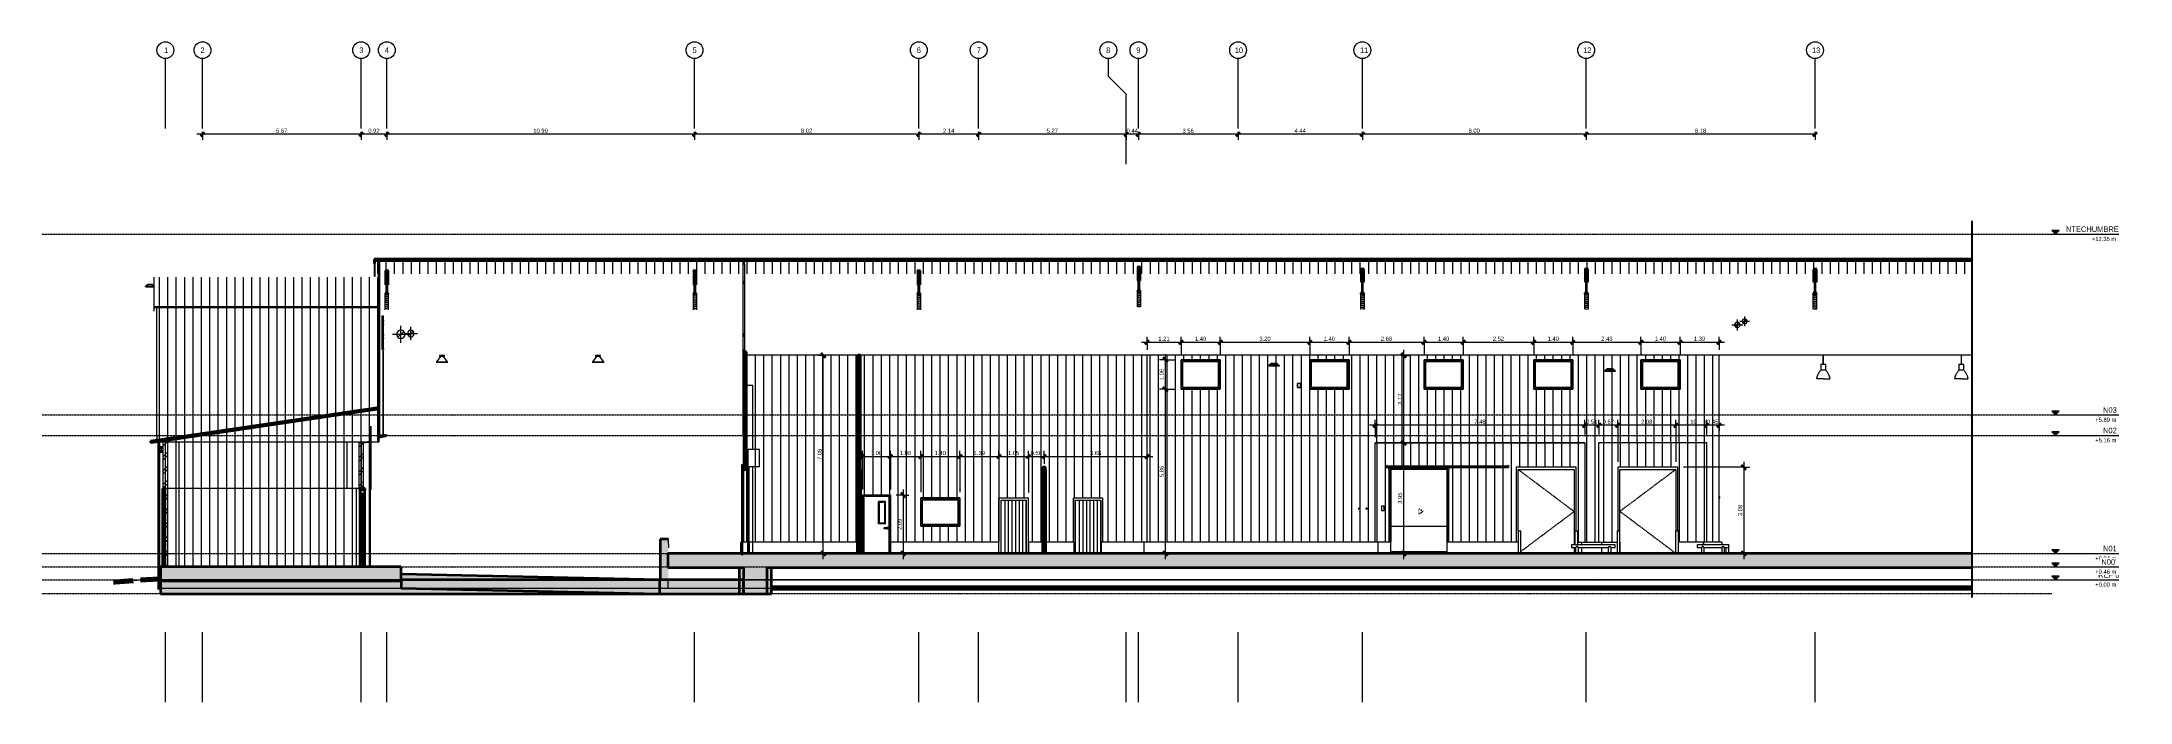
# Model space of a CAD drawing. Header units: centimetres. Extents: x -13689 to 3489, y -437 to 1921.
# Drawn here: x -13689 to -6228, y -437 to 1921 of the extents above; entities that cross this region are included whole.
import ezdxf

# ---------------------------------------------------------------- set-up
doc = ezdxf.new("R2010")
doc.units = ezdxf.units.CM
for name, pattern in [('Centre', [3.175, 0.635, -0.475, 1.59, -0.475]), ('Dash', [0.6, 0.3, -0.3]), ('Grid Line', [2.2225, 1.27, -0.3175, 0.3175, -0.3175]), ('Oculto', [0.714375, 0.47625, -0.238125]), ('Tiret', [1.2, 0.6, -0.6])]:
    doc.linetypes.add(name, pattern=pattern)
for name, color, linetype, lineweight in [('A-ANNO-DIMS', 7, 'Continuous', 9), ('A-ANNO-DIMS-100', 7, 'Continuous', 9), ('A-CLNG', 7, 'Continuous', 9), ('A-DETL-GENF', 7, 'Continuous', 9), ('A-DETL-MEDM', 7, 'Continuous', 25), ('A-DOOR', 7, 'Continuous', 9), ('A-DOOR-FRAM', 7, 'Continuous', 18), ('A-FLOR', 7, 'Continuous', 9), ('A-FLOR-LEVL', 7, 'Continuous', 9), ('A-FLOR-PATT', 7, 'Continuous', 35), ('A-GENM', 7, 'Continuous', 9), ('A-GLAZ', 7, 'Continuous', 9), ('A-GLAZ-CWMG', 7, 'Continuous', 9), ('A-ROOF', 7, 'Continuous', 9), ('A-ROOF-MCUT', 7, 'Continuous', 35), ('A-ROOF-OTLN', 7, 'Continuous', 9), ('A-ROOF-PATT', 7, 'Continuous', 35), ('A-WALL', 7, 'Continuous', 9), ('A-WALL-PATT', 7, 'Continuous', 35), ('C-BLDG-PADS', 7, 'Continuous', 9), ('C-TOPO', 7, 'Continuous', 9), ('E-LITE-EQPM', 7, 'Continuous', 9), ('G-IMPT', 7, 'Continuous', 9), ('I-WALL', 7, 'Continuous', 9), ('M-EQPM', 7, 'Continuous', 9), ('M-HVAC-DUCT-CNTR', 7, 'Continuous', 9), ('S-BEAM', 7, 'Continuous', 9), ('S-COLS', 7, 'Continuous', 9), ('S-GRID', 7, 'Continuous', 9), ('S-GRID-IDEN', 7, 'Continuous', 9)]:
    doc.layers.add(name, color=color, linetype=linetype, lineweight=lineweight)
doc.layers.add('M-HVAC-DUCT-ANNO', color=7, linetype='Continuous', lineweight=9, true_color=0x007f00)
doc.styles.add('Century Gothic', font='GOTHIC.TTF', dxfattribs={"height": 20})
doc.styles.add('Century Gothic_1', font='GOTHIC.TTF', dxfattribs={"height": 15})
doc.styles.add('Saira Condensed', font='SairaCondensed-Regular.ttf', dxfattribs={"height": 20})
doc.dimstyles.new('FCA_N_Cotas_E100', dxfattribs={"dimscale": 30.48, "dimtxt": 15.662524, "dimasz": 0.492126, "dimexe": 0.656168, "dimexo": 0.656168, "dimgap": 0.032808, "dimtad": 1, "dimlfac": 0.01, "dimrnd": 0.01, "dimzin": 0, "dimdsep": 46, "dimtxsty": 'Century Gothic_1', "dimblk1": 'OBLIQUE', "dimblk2": 'OBLIQUE', "dimsah": 1, "dimcen": 0.09, "dimdle": 0.656168, "dimazin": 2, "dimtfac": 1, "dimtdec": 4, "dimtix": 1, "dimtmove": 0, "dimatfit": 3, "dimfxl": 1, "dimtvp": 1, "dimtolj": 1, "dimtzin": 0, "dimarcsym": 2})
pattern_1 = [(45, (-5138.633, 712), (-25.14472, 25.14472), []), (45, (-5138.633, 750.1), (-25.14472, 25.14472), [])]
pattern_2 = [(6.759, (-5138.633, 1097.045), (-25.144407, 2.9793763), []), (6.759, (-5138.633, 1101.56), (-25.144407, 2.9793763), [])]
pattern_3 = [(7.888, (-5138.633, 1015.53), (-25.145069, 3.48413), []), (7.888, (-5138.633, 1020.809), (-25.145069, 3.48413), [])]
pattern_4 = [(6.768, (-5138.633, 1096.945), (-25.1448244, 2.9834887), []), (6.768, (-5138.633, 1101.466), (-25.1448244, 2.9834887), [])]
pattern_5 = [(6.563, (-5138.633, 1111.001), (-25.144441, 2.893059), []), (6.563, (-5138.633, 1115.385), (-25.144441, 2.893059), [])]
pattern_6 = [(6.414, (-5138.633, 1104.168), (-25.145166, 2.826683), []), (6.414, (-5138.633, 1108.451), (-25.145166, 2.826683), [])]
pattern_7 = [(7.692, (-5138.633, 1016.841), (-25.1448, 3.395981), []), (7.692, (-5138.633, 1021.987), (-25.1448, 3.395981), [])]
pattern_8 = [(90, (-5138.633, 712), (-30, 2e-15), [])]
pattern_9 = [(90, (-13270.17, 712.001), (-0.17399, 1e-17), [])]

msp = doc.modelspace()

# ---------------------------------------------------------------- texts
at = {"layer": 'S-GRID-IDEN', "color": 253, "true_color": 0xaaaaaa, "char_height": 20, "attachment_point": 1, "style": 'Saira Condensed'}
for s, insert, width in [('1', (-13251.864, 1901.014), 9.62025), ('2', (-13122.088, 1901.014), 16.03375), ('3', (-12554.878, 1901.014), 15.23206), ('4', (-12463.663, 1901.014), 16.83544), ('5', (-11364.278, 1901.014), 16.03375), ('6', (-10563.073, 1901.014), 16.83544), ('7', (-10348.509, 1901.014), 14.43037), ('8', (-9886.373, 1901.014), 17.63712), ('9', (-9778.669, 1901.014), 16.83544), ('10', (-9426.908, 1901.014), 27.25737), ('11', (-8979.619, 1901.014), 19.2405), ('12', (-8182.45, 1901.014), 25.654), ('13', (-7364.61, 1901.014), 24.85231)]:
    msp.add_mtext(s, dxfattribs=dict(at, insert=insert, width=width))

# ---------------------------------------------------------------- blocks, each defined once
blk = doc.blocks.new('M_RVR_PERFIL L - M_RVR_PERFIL L-V1-Sección 3-1')
at = {"layer": 'S-BEAM', "true_color": 0xc0c0c0}
h = blk.add_hatch(dxfattribs=at)
h.set_pattern_fill('FP_9', color=9, style=0, pattern_type=2)
h.set_pattern_definition(pattern_1)
h.paths.add_polyline_path([(-12473.7, 822.5), (-12472.1, 822.5), (-12472, 840.4), (-12471.7, 840.8), (-12471.3, 841), (-12470.4, 840.8), (-12470.2, 840.4), (-12470.1, 839.9), (-12470.1, 822.5), (-12468.9, 822.5), (-12468.9, 942.5), (-12473.7, 942.5), (-12473.7, 823.6)])
h = blk.add_hatch(dxfattribs=at)
h.set_pattern_fill('FP_9', color=9, style=0, pattern_type=2)
h.set_pattern_definition(pattern_1)
h.paths.add_polyline_path([(-12468.9, 822.5), (-12468.7, 822.5), (-12468.7, 942.5), (-12468.9, 942.5), (-12468.9, 823.6)])
at = {"layer": 'S-BEAM'}
for p, q in [((-12473.7, 942.5), (-12468.9, 942.5)), ((-12473.7, 822.5), (-12473.7, 942.5)), ((-12468.9, 942.5), (-12468.7, 942.5)), ((-12468.9, 822.5), (-12468.9, 942.5)), ((-12468.7, 822.5), (-12468.7, 942.5)), ((-12472.1, 822.5), (-12473.7, 822.5)), ((-12468.9, 822.5), (-12470.1, 822.5)), ((-12468.7, 822.5), (-12468.9, 822.5))]:
    blk.add_line(p, q, dxfattribs=at)
blk = doc.blocks.new('Costaneras Perfil C - 50 x 250-1666462-Sección 3-1')
at = {"layer": 'S-BEAM', "true_color": 0xc0c0c0}
h = blk.add_hatch(dxfattribs=at)
h.set_pattern_fill('FP_9', color=9, style=0, pattern_type=2)
h.set_pattern_definition(pattern_1)
h.paths.add_polyline_path([(-12458.6, 514), (-12458.6, 519), (-12458.9, 519), (-12458.9, 514.3), (-12483.3, 514.3), (-12483.3, 519), (-12483.6, 519), (-12483.6, 514), (-12469.3, 514)])
at = {"layer": 'S-BEAM', "lineweight": 35}
for p, q in [((-12483.3, 519), (-12483.6, 519)), ((-12483.6, 519), (-12483.6, 514)), ((-12483.6, 514), (-12458.6, 514)), ((-12483.3, 514.3), (-12483.3, 519)), ((-12458.9, 514.3), (-12483.3, 514.3)), ((-12458.6, 519), (-12458.9, 519)), ((-12458.9, 519), (-12458.9, 514.3)), ((-12458.6, 514), (-12458.6, 519))]:
    blk.add_line(p, q, dxfattribs=at)
blk = doc.blocks.new('RVR_Tensor - d_25 mm-1666891-Sección 3-1')
at = {"layer": 'A-GENM', "color": 8, "true_color": 0x808080}
for p, q in [((-12470.7, 666), (-12470.7, 516)), ((-12468.2, 666), (-12470.7, 666)), ((-12468.2, 516), (-12468.2, 666)), ((-12470.7, 516), (-12468.2, 516))]:
    blk.add_line(p, q, dxfattribs=at)
blk = doc.blocks.new('RVR_Tensor angular - d_25 mm-1668413-Sección 3-1')
at = {"layer": 'A-GENM', "color": 8, "true_color": 0x808080}
for p, q in [((-12472.1, 839.9), (-12472.1, 821.4)), ((-12470.1, 821.4), (-12470.1, 839.9))]:
    blk.add_line(p, q, dxfattribs=at)
at = {"layer": 'A-GENM', "lineweight": 25, "flags": 128}
for points in [[(-12471.1, 841), (-12471.3, 841), (-12471.5, 840.9), (-12471.7, 840.8), (-12471.8, 840.6), (-12472, 840.4), (-12472, 840.1), (-12472.1, 839.9), (-12472, 839.6), (-12472, 839.4), (-12471.8, 839.2), (-12471.7, 839), (-12471.5, 838.8), (-12471.3, 838.8), (-12471.1, 838.7)], [(-12471.1, 838.7), (-12470.8, 838.8), (-12470.6, 838.8), (-12470.4, 839), (-12470.3, 839.2), (-12470.2, 839.4), (-12470.1, 839.6), (-12470.1, 839.9), (-12470.1, 840.1), (-12470.2, 840.4), (-12470.3, 840.6), (-12470.4, 840.8), (-12470.6, 840.9), (-12470.8, 841), (-12471.1, 841)]]:
    blk.add_lwpolyline(points, dxfattribs=at)
at = {"layer": 'A-GENM', "color": 8, "true_color": 0x808080}
for start_param, end_param in [(3.141593, 4.712389), (4.712389, 6.283185)]:
    blk.add_ellipse((-12471.1, 821.4), major_axis=(1, 0), ratio=0.866025, start_param=start_param, end_param=end_param, dxfattribs=at)
blk = doc.blocks.new('UC-Perfil universal-Pilar - 150 x 250-1747977-Sección 3-1')
at = {"layer": 'S-COLS', "linetype": 'Oculto'}
for p, q in [((-12548.5, 492.7), (-12548.5, 325.7)), ((-12547.7, 325.7), (-12547.7, 492.7))]:
    blk.add_line(p, q, dxfattribs=at)
blk = doc.blocks.new('UC-Perfil universal-Pilar - 150 x 250-V2-Sección 3-1')
at = {"layer": 'S-COLS', "linetype": 'Oculto'}
for p, q in [((-13248, 492.7), (-13248, 46)), ((-13247.2, 46), (-13247.2, 492.7))]:
    blk.add_line(p, q, dxfattribs=at)
blk = doc.blocks.new('C Shapes - C8x16-1751924-Sección 3-1')
at = {"layer": 'S-BEAM', "true_color": 0xc0c0c0}
h = blk.add_hatch(dxfattribs=at)
h.set_pattern_fill('FP_9', color=9, style=0, pattern_type=2)
h.set_pattern_definition(pattern_1)
h.paths.add_polyline_path([(-13265.3, 457.8), (-13259.3, 457.8), (-13259.3, 457.9), (-13259.4, 458.4), (-13259.8, 458.6), (-13262.9, 459.1), (-13263.7, 459.5), (-13264, 460.3), (-13264, 470.2), (-13263.7, 471), (-13262.9, 471.5), (-13259.8, 472), (-13259.4, 472.2), (-13259.3, 472.8), (-13265.3, 472.8), (-13265.3, 460.7)])
at = {"layer": 'S-BEAM', "lineweight": 35}
for p, q in [((-13265.3, 472.8), (-13265.3, 457.8)), ((-13259.3, 472.8), (-13265.3, 472.8)), ((-13265.3, 457.8), (-13259.3, 457.8)), ((-13264, 460.3), (-13264, 470.2)), ((-13262.9, 471.5), (-13259.8, 472)), ((-13259.8, 458.6), (-13262.9, 459.1)), ((-13259.3, 472.6), (-13259.3, 472.8)), ((-13259.3, 457.8), (-13259.3, 457.9))]:
    blk.add_line(p, q, dxfattribs=at)
for centre, radius, start, end in [((-13262.7, 470.2), 1.27, 99.46, 180), ((-13262.7, 460.3), 1.27, 180, 260.54), ((-13259.9, 472.6), 0.636, 279.46, 0), ((-13259.9, 457.9), 0.636, 0, 80.54)]:
    blk.add_arc(centre, radius, start, end, dxfattribs=at)
blk = doc.blocks.new('PQ_RVR_EST-01_ZZ_ZZ_MO_T_A_rvt-1-Sección 3-1')
at = {"layer": 'A-FLOR-PATT', "lineweight": 9, "true_color": 0x9a9a9a}
for points in [[(-11244.7, 44), (-6794.4, 44), (-6794.4, 94), (-11452.1, 94), (-11452.1, 44), (-11348.9, 44)], [(-13016.4, -4), (-12404.8, -4), (-12404.8, 46), (-13265.5, 46), (-13265.5, -4), (-13224.9, -4)], [(-13265.5, -50), (-11182, -50), (-11182, 0), (-12404.8, 0), (-12404.8, -4), (-13265.5, -4)]]:
    blk.add_hatch(color=253, dxfattribs=at).paths.add_polyline_path(points)
at = {"layer": 'A-WALL-PATT', "lineweight": 9, "true_color": 0x9a9a9a}
blk.add_hatch(color=253, dxfattribs=at).paths.add_polyline_path([(-11181.9, -50), (-11081.9, -50), (-11081.9, 44), (-11181.9, 44), (-11181.9, 41.9)])
at = {"layer": 'S-BEAM', "true_color": 0xc0c0c0}
h = blk.add_hatch(dxfattribs=at)
h.set_pattern_fill('FP_9', color=9, style=0, pattern_type=2)
h.set_pattern_definition(pattern_1)
h.paths.add_polyline_path([(-12450.1, 1021.5), (-12450.1, 1022.1), (-12456, 1022.1), (-12456, 1102.5), (-12450.1, 1102.5), (-12450.1, 1103.1), (-12462.6, 1103.1), (-12462.6, 1102.5), (-12456.7, 1102.5), (-12456.7, 1022.1), (-12462.6, 1022.1), (-12462.6, 1021.5)])
h = blk.add_hatch(dxfattribs=at)
h.set_pattern_fill('FP_10', color=9, style=0, pattern_type=2)
h.set_pattern_definition(pattern_2)
edge = h.paths.add_edge_path()
edge.add_line((-12456.7, 1053.8), (-12456.7, 1102.5))
edge.add_line((-12456.7, 1102.5), (-12462.6, 1102.5))
edge.add_line((-12462.6, 1102.5), (-12462.6, 1053.8))
h = blk.add_hatch(dxfattribs=at)
h.set_pattern_fill('FP_10', color=9, style=0, pattern_type=2)
h.set_pattern_definition(pattern_2)
edge = h.paths.add_edge_path()
edge.add_line((-12450.1, 1053.8), (-12450.1, 1102.5))
edge.add_line((-12450.1, 1102.5), (-12456, 1102.5))
edge.add_line((-12456, 1102.5), (-12456, 1053.8))
h = blk.add_hatch(dxfattribs=at)
h.set_pattern_fill('FP_9', color=9, style=0, pattern_type=2)
h.set_pattern_definition(pattern_1)
h.paths.add_polyline_path([(-11350.1, 1021.5), (-11350.1, 1022.1), (-11356, 1022.1), (-11356, 1102.4), (-11350.1, 1102.4), (-11350.1, 1103), (-11362.6, 1103), (-11362.6, 1102.4), (-11356.7, 1102.4), (-11356.7, 1022.1), (-11362.6, 1022.1), (-11362.6, 1021.5)])
h = blk.add_hatch(dxfattribs=at)
h.set_pattern_fill('FP_12', color=9, style=0, pattern_type=2)
h.set_pattern_definition(pattern_4)
edge = h.paths.add_edge_path()
edge.add_line((-11356.7, 1053.6), (-11356.7, 1102.4))
edge.add_line((-11356.7, 1102.4), (-11362.6, 1102.4))
edge.add_line((-11362.6, 1102.4), (-11362.6, 1053.6))
h = blk.add_hatch(dxfattribs=at)
h.set_pattern_fill('FP_12', color=9, style=0, pattern_type=2)
h.set_pattern_definition(pattern_4)
edge = h.paths.add_edge_path()
edge.add_line((-11350.1, 1053.6), (-11350.1, 1102.4))
edge.add_line((-11350.1, 1102.4), (-11356, 1102.4))
edge.add_line((-11356, 1102.4), (-11356, 1053.6))
h = blk.add_hatch(dxfattribs=at)
h.set_pattern_fill('FP_9', color=9, style=0, pattern_type=2)
h.set_pattern_definition(pattern_1)
h.paths.add_polyline_path([(-10549.5, 1021.5), (-10549.5, 1022.1), (-10555.4, 1022.1), (-10555.4, 1102.5), (-10549.5, 1102.5), (-10549.5, 1103.1), (-10562, 1103.1), (-10562, 1102.5), (-10556.2, 1102.5), (-10556.2, 1022.1), (-10562, 1022.1), (-10562, 1021.5)])
h = blk.add_hatch(dxfattribs=at)
h.set_pattern_fill('FP_10', color=9, style=0, pattern_type=2)
h.set_pattern_definition(pattern_2)
edge = h.paths.add_edge_path()
edge.add_line((-10556.2, 1053.8), (-10556.2, 1102.5))
edge.add_line((-10556.2, 1102.5), (-10562, 1102.5))
edge.add_line((-10562, 1102.5), (-10562, 1053.8))
h = blk.add_hatch(dxfattribs=at)
h.set_pattern_fill('FP_10', color=9, style=0, pattern_type=2)
h.set_pattern_definition(pattern_2)
h.paths.add_polyline_path([(-10549.5, 1053.8), (-10549.5, 1053.8), (-10555.4, 1102.5)])
edge = h.paths.add_edge_path()
edge.add_line((-10553.7, 1053.8), (-10549.5, 1053.8))
edge.add_line((-10549.5, 1053.8), (-10549.5, 1102.5))
edge.add_line((-10549.5, 1102.5), (-10555.4, 1102.5))
edge.add_line((-10555.4, 1102.5), (-10555.4, 1053.8))
h = blk.add_hatch(dxfattribs=at)
h.set_pattern_fill('FP_9', color=9, style=0, pattern_type=2)
h.set_pattern_definition(pattern_1)
h.paths.add_polyline_path([(-9763.6, 1030.9), (-9763.6, 1031.5), (-9769.5, 1031.5), (-9769.5, 1116.4), (-9763.6, 1116.4), (-9763.6, 1116.9), (-9776.1, 1116.9), (-9776.1, 1116.4), (-9770.2, 1116.4), (-9770.2, 1031.5), (-9776.1, 1031.5), (-9776.1, 1030.9)])
h = blk.add_hatch(dxfattribs=at)
h.set_pattern_fill('FP_13', color=9, style=0, pattern_type=2)
h.set_pattern_definition(pattern_5)
edge = h.paths.add_edge_path()
edge.add_line((-9770.2, 1069), (-9770.2, 1116.4))
edge.add_line((-9770.2, 1116.4), (-9776.1, 1116.4))
edge.add_line((-9776.1, 1116.4), (-9776.1, 1069))
h = blk.add_hatch(dxfattribs=at)
h.set_pattern_fill('FP_13', color=9, style=0, pattern_type=2)
h.set_pattern_definition(pattern_5)
h.paths.add_polyline_path([(-9763.6, 1069), (-9763.6, 1069.1), (-9769.5, 1116.3)])
edge = h.paths.add_edge_path()
edge.add_line((-9763.6, 1069), (-9763.6, 1116.4))
edge.add_line((-9763.6, 1116.4), (-9769.5, 1116.3))
edge.add_line((-9769.5, 1116.3), (-9769.5, 1069))
h = blk.add_hatch(dxfattribs=at)
h.set_pattern_fill('FP_9', color=9, style=0, pattern_type=2)
h.set_pattern_definition(pattern_1)
h.paths.add_polyline_path([(-8965.1, 1022.5), (-8965.1, 1023.1), (-8971, 1023.1), (-8971, 1109.2), (-8965.1, 1109.2), (-8965.1, 1109.8), (-8977.6, 1109.8), (-8977.6, 1109.2), (-8971.8, 1109.2), (-8971.8, 1023.1), (-8977.6, 1023.1), (-8977.6, 1022.5)])
h = blk.add_hatch(dxfattribs=at)
h.set_pattern_fill('FP_15', color=9, style=0, pattern_type=2)
h.set_pattern_definition(pattern_6)
edge = h.paths.add_edge_path()
edge.add_line((-8971.8, 1063), (-8971.8, 1109.2))
edge.add_line((-8971.8, 1109.2), (-8977.6, 1109.2))
edge.add_line((-8977.6, 1109.2), (-8977.6, 1063))
h = blk.add_hatch(dxfattribs=at)
h.set_pattern_fill('FP_15', color=9, style=0, pattern_type=2)
h.set_pattern_definition(pattern_6)
edge = h.paths.add_edge_path()
edge.add_line((-8965.1, 1063), (-8965.1, 1109.2))
edge.add_line((-8965.1, 1109.2), (-8971, 1109.2))
edge.add_line((-8971, 1109.2), (-8971, 1063))
h = blk.add_hatch(dxfattribs=at)
h.set_pattern_fill('FP_9', color=9, style=0, pattern_type=2)
h.set_pattern_definition(pattern_1)
h.paths.add_polyline_path([(-8165.2, 1022.5), (-8165.2, 1023.1), (-8171.1, 1023.1), (-8171.1, 1109.2), (-8165.2, 1109.2), (-8165.2, 1109.8), (-8177.7, 1109.8), (-8177.7, 1109.2), (-8171.8, 1109.2), (-8171.8, 1023.1), (-8177.7, 1023.1), (-8177.7, 1022.5)])
h = blk.add_hatch(dxfattribs=at)
h.set_pattern_fill('FP_15', color=9, style=0, pattern_type=2)
h.set_pattern_definition(pattern_6)
edge = h.paths.add_edge_path()
edge.add_line((-8171.8, 1063), (-8171.8, 1109.2))
edge.add_line((-8171.8, 1109.2), (-8177.7, 1109.2))
edge.add_line((-8177.7, 1109.2), (-8177.7, 1063))
h = blk.add_hatch(dxfattribs=at)
h.set_pattern_fill('FP_15', color=9, style=0, pattern_type=2)
h.set_pattern_definition(pattern_6)
edge = h.paths.add_edge_path()
edge.add_line((-8165.2, 1063), (-8165.2, 1109.2))
edge.add_line((-8165.2, 1109.2), (-8171.1, 1109.2))
edge.add_line((-8171.1, 1109.2), (-8171.1, 1063))
h = blk.add_hatch(dxfattribs=at)
h.set_pattern_fill('FP_9', color=9, style=0, pattern_type=2)
h.set_pattern_definition(pattern_1)
h.paths.add_polyline_path([(-7347.7, 1022.5), (-7347.7, 1023.1), (-7353.6, 1023.1), (-7353.6, 1109.2), (-7347.7, 1109.2), (-7347.7, 1109.8), (-7360.2, 1109.8), (-7360.2, 1109.2), (-7354.3, 1109.2), (-7354.3, 1023.1), (-7360.2, 1023.1), (-7360.2, 1022.5)])
h = blk.add_hatch(dxfattribs=at)
h.set_pattern_fill('FP_15', color=9, style=0, pattern_type=2)
h.set_pattern_definition(pattern_6)
edge = h.paths.add_edge_path()
edge.add_line((-7357.8, 1063), (-7354.3, 1063))
edge.add_line((-7354.3, 1063), (-7354.3, 1109.2))
edge.add_line((-7354.3, 1109.2), (-7360.2, 1109.2))
edge.add_line((-7360.2, 1109.2), (-7360.2, 1063))
h = blk.add_hatch(dxfattribs=at)
h.set_pattern_fill('FP_15', color=9, style=0, pattern_type=2)
h.set_pattern_definition(pattern_6)
edge = h.paths.add_edge_path()
edge.add_line((-7347.7, 1063), (-7347.7, 1109.2))
edge.add_line((-7347.7, 1109.2), (-7353.6, 1109.2))
edge.add_line((-7353.6, 1109.2), (-7353.6, 1063))
h = blk.add_hatch(dxfattribs=at)
h.set_pattern_fill('FP_11', color=9, style=0, pattern_type=2)
h.set_pattern_definition(pattern_3)
edge = h.paths.add_edge_path()
edge.add_line((-12450.1, 964.3), (-12450.1, 1021.5))
edge.add_line((-12450.1, 1021.5), (-12462.6, 1021.5))
edge.add_line((-12462.6, 1021.5), (-12462.6, 964.3))
h = blk.add_hatch(dxfattribs=at)
h.set_pattern_fill('FP_11', color=9, style=0, pattern_type=2)
h.set_pattern_definition(pattern_3)
edge = h.paths.add_edge_path()
edge.add_line((-11350.1, 964.3), (-11350.1, 1021.5))
edge.add_line((-11350.1, 1021.5), (-11362.6, 1021.5))
edge.add_line((-11362.6, 1021.5), (-11362.6, 964.3))
h = blk.add_hatch(dxfattribs=at)
h.set_pattern_fill('FP_11', color=9, style=0, pattern_type=2)
h.set_pattern_definition(pattern_3)
edge = h.paths.add_edge_path()
edge.add_line((-10549.5, 964.3), (-10549.5, 1021.5))
edge.add_line((-10549.5, 1021.5), (-10562, 1021.5))
edge.add_line((-10562, 1021.5), (-10562, 964.3))
h = blk.add_hatch(dxfattribs=at)
h.set_pattern_fill('FP_14', color=9, style=0, pattern_type=2)
h.set_pattern_definition([(7.7, (-5138.633, 1025.085), (-25.14423, 3.399675), []), (7.7, (-5138.633, 1030.236), (-25.14423, 3.399675), [])])
edge = h.paths.add_edge_path()
edge.add_line((-9763.6, 975.2), (-9763.6, 1030.9))
edge.add_line((-9763.6, 1030.9), (-9776.1, 1030.9))
edge.add_line((-9776.1, 1030.9), (-9776.1, 975.2))
h = blk.add_hatch(dxfattribs=at)
h.set_pattern_fill('FP_16', color=9, style=0, pattern_type=2)
h.set_pattern_definition(pattern_7)
edge = h.paths.add_edge_path()
edge.add_line((-8965.1, 966.8), (-8965.1, 1022.5))
edge.add_line((-8965.1, 1022.5), (-8977.6, 1022.5))
edge.add_line((-8977.6, 1022.5), (-8977.6, 966.8))
h = blk.add_hatch(dxfattribs=at)
h.set_pattern_fill('FP_16', color=9, style=0, pattern_type=2)
h.set_pattern_definition(pattern_7)
edge = h.paths.add_edge_path()
edge.add_line((-8165.2, 966.8), (-8165.2, 1022.5))
edge.add_line((-8165.2, 1022.5), (-8177.7, 1022.5))
edge.add_line((-8177.7, 1022.5), (-8177.7, 966.8))
h = blk.add_hatch(dxfattribs=at)
h.set_pattern_fill('FP_16', color=9, style=0, pattern_type=2)
h.set_pattern_definition(pattern_7)
edge = h.paths.add_edge_path()
edge.add_line((-7347.7, 966.8), (-7347.7, 1022.5))
edge.add_line((-7347.7, 1022.5), (-7360.2, 1022.5))
edge.add_line((-7360.2, 1022.5), (-7360.2, 966.8))
at = {"layer": 'S-COLS', "true_color": 0xc0c0c0}
h = blk.add_hatch(dxfattribs=at)
h.set_pattern_fill('FP_9', color=9, style=0, pattern_type=2)
h.set_pattern_definition(pattern_1)
h.paths.add_polyline_path([(-13248.3, 46), (-13240.1, 46), (-13240.1, 492.7), (-13255.1, 492.7), (-13255.1, 325.7), (-13248.3, 325.7), (-13248.3, 265.3)])
h = blk.add_hatch(dxfattribs=at)
h.set_pattern_fill('FP_9', color=9, style=0, pattern_type=2)
h.set_pattern_definition(pattern_1)
h.paths.add_polyline_path([(-12553.6, 325.7), (-12540.6, 325.7), (-12540.6, 492.7), (-12555.6, 492.7), (-12555.6, 325.7), (-12554.5, 325.7)])
at = {"layer": 'A-FLOR', "lineweight": 35}
for p, q in [((-6794.4, 94), (-11452.1, 94)), ((-11452.1, 94), (-11452.1, 44)), ((-12404.8, 46), (-13265.5, 46)), ((-13265.5, 46), (-13265.5, -4)), ((-12404.8, 0), (-12404.8, 46)), ((-11182, 0), (-12404.8, 0)), ((-11452.1, 44), (-11181.9, 44)), ((-11182, -50), (-11182, 0)), ((-11081.9, 44), (-6794.4, 44)), ((-13265.5, -4), (-13265.5, -50)), ((-13265.5, -50), (-11182, -50))]:
    blk.add_line(p, q, dxfattribs=at)
at = {"layer": 'A-FLOR', "color": 8, "true_color": 0x808080}
for q in [(-13267, 1.9), (-13265.5, 46)]:
    blk.add_line((-13267, 46), q, dxfattribs=at)
at = {"layer": 'A-WALL', "lineweight": 35}
for p, q in [((-11181.9, 44), (-11181.9, -50)), ((-11081.9, -50), (-11081.9, 44)), ((-11181.9, -50), (-11081.9, -50))]:
    blk.add_line(p, q, dxfattribs=at)
at = {"layer": 'S-BEAM', "lineweight": 35}
for p, q in [((-12450.1, 1103.1), (-12462.6, 1103.1)), ((-12462.6, 1103.1), (-12462.6, 1102.5)), ((-12462.6, 1102.5), (-12456.7, 1102.5)), ((-12456.7, 1102.5), (-12456.7, 1022.1)), ((-12456, 1022.1), (-12456, 1102.5)), ((-12456, 1102.5), (-12450.1, 1102.5)), ((-12450.1, 1102.5), (-12450.1, 1103.1)), ((-11350.1, 1103), (-11362.6, 1103)), ((-11362.6, 1103), (-11362.6, 1102.4)), ((-11362.6, 1102.4), (-11356.7, 1102.4)), ((-11356.7, 1102.4), (-11356.7, 1022.1)), ((-11356, 1022.1), (-11356, 1102.4)), ((-11356, 1102.4), (-11350.1, 1102.4)), ((-11350.1, 1102.4), (-11350.1, 1103)), ((-10549.5, 1103.1), (-10562, 1103.1)), ((-10562, 1103.1), (-10562, 1102.5)), ((-10562, 1102.5), (-10556.2, 1102.5)), ((-10556.2, 1102.5), (-10556.2, 1022.1)), ((-10555.4, 1022.1), (-10555.4, 1102.5)), ((-10555.4, 1102.5), (-10549.5, 1102.5)), ((-10549.5, 1102.5), (-10549.5, 1103.1)), ((-9763.6, 1116.9), (-9776.1, 1116.9)), ((-9776.1, 1116.9), (-9776.1, 1116.4)), ((-9776.1, 1116.4), (-9770.2, 1116.4)), ((-9770.2, 1116.4), (-9770.2, 1031.5)), ((-9769.5, 1031.5), (-9769.5, 1116.4)), ((-9769.5, 1116.4), (-9763.6, 1116.4)), ((-9763.6, 1116.4), (-9763.6, 1116.9)), ((-8965.1, 1109.8), (-8977.6, 1109.8)), ((-8977.6, 1109.8), (-8977.6, 1109.2)), ((-8977.6, 1109.2), (-8971.8, 1109.2)), ((-8971.8, 1109.2), (-8971.8, 1023.1)), ((-8971, 1023.1), (-8971, 1109.2)), ((-8971, 1109.2), (-8965.1, 1109.2)), ((-8965.1, 1109.2), (-8965.1, 1109.8)), ((-8165.2, 1109.8), (-8177.7, 1109.8)), ((-8177.7, 1109.8), (-8177.7, 1109.2)), ((-8177.7, 1109.2), (-8171.8, 1109.2)), ((-8171.8, 1109.2), (-8171.8, 1023.1)), ((-8171.1, 1023.1), (-8171.1, 1109.2)), ((-8171.1, 1109.2), (-8165.2, 1109.2)), ((-8165.2, 1109.2), (-8165.2, 1109.8)), ((-7347.7, 1109.8), (-7360.2, 1109.8)), ((-7360.2, 1109.8), (-7360.2, 1109.2)), ((-7360.2, 1109.2), (-7354.3, 1109.2)), ((-7354.3, 1109.2), (-7354.3, 1023.1)), ((-7353.6, 1023.1), (-7353.6, 1109.2)), ((-7353.6, 1109.2), (-7347.7, 1109.2)), ((-7347.7, 1109.2), (-7347.7, 1109.8)), ((-12456.7, 1022.1), (-12462.6, 1022.1)), ((-12462.6, 1022.1), (-12462.6, 1021.5)), ((-12462.6, 1021.5), (-12450.1, 1021.5)), ((-12450.1, 1022.1), (-12456, 1022.1)), ((-12450.1, 1021.5), (-12450.1, 1022.1)), ((-11356.7, 1022.1), (-11362.6, 1022.1)), ((-11362.6, 1022.1), (-11362.6, 1021.5)), ((-11362.6, 1021.5), (-11350.1, 1021.5)), ((-11350.1, 1022.1), (-11356, 1022.1)), ((-11350.1, 1021.5), (-11350.1, 1022.1)), ((-10556.2, 1022.1), (-10562, 1022.1)), ((-10562, 1022.1), (-10562, 1021.5)), ((-10562, 1021.5), (-10549.5, 1021.5)), ((-10549.5, 1022.1), (-10555.4, 1022.1)), ((-10549.5, 1021.5), (-10549.5, 1022.1)), ((-9770.2, 1031.5), (-9776.1, 1031.5)), ((-9776.1, 1031.5), (-9776.1, 1030.9)), ((-9776.1, 1030.9), (-9763.6, 1030.9)), ((-9763.6, 1031.5), (-9769.5, 1031.5)), ((-9763.6, 1030.9), (-9763.6, 1031.5)), ((-8971.8, 1023.1), (-8977.6, 1023.1)), ((-8977.6, 1023.1), (-8977.6, 1022.5)), ((-8977.6, 1022.5), (-8965.1, 1022.5)), ((-8965.1, 1023.1), (-8971, 1023.1)), ((-8965.1, 1022.5), (-8965.1, 1023.1)), ((-8171.8, 1023.1), (-8177.7, 1023.1)), ((-8177.7, 1023.1), (-8177.7, 1022.5)), ((-8177.7, 1022.5), (-8165.2, 1022.5)), ((-8165.2, 1023.1), (-8171.1, 1023.1)), ((-8165.2, 1022.5), (-8165.2, 1023.1)), ((-7354.3, 1023.1), (-7360.2, 1023.1)), ((-7360.2, 1023.1), (-7360.2, 1022.5)), ((-7360.2, 1022.5), (-7347.7, 1022.5)), ((-7347.7, 1023.1), (-7353.6, 1023.1)), ((-7347.7, 1022.5), (-7347.7, 1023.1))]:
    blk.add_line(p, q, dxfattribs=at)
at = {"layer": 'S-BEAM'}
for p, q in [((-12462.6, 1053.8), (-12462.6, 1102.5)), ((-12450.1, 1102.5), (-12450.1, 1053.8)), ((-11362.6, 1102.4), (-11362.6, 1053.6)), ((-11350.1, 1102.4), (-11350.1, 1053.6)), ((-10562, 1102.5), (-10562, 1053.8)), ((-10549.5, 1102.5), (-10549.5, 1053.8)), ((-9776.1, 1116.4), (-9776.1, 1069)), ((-9763.6, 1116.4), (-9763.6, 1069)), ((-8977.6, 1109.2), (-8977.6, 1063)), ((-8965.1, 1109.2), (-8965.1, 1063)), ((-8177.7, 1109.2), (-8177.7, 1063)), ((-8165.2, 1109.2), (-8165.2, 1063)), ((-7360.2, 1063), (-7360.2, 1109.2)), ((-7347.7, 1109.2), (-7347.7, 1063)), ((-12462.6, 964.3), (-12462.6, 1021.5)), ((-12450.1, 964.3), (-12450.1, 1021.5)), ((-11362.6, 1021.5), (-11362.6, 964.3)), ((-11350.1, 1021.5), (-11350.1, 964.3)), ((-10562, 1021.5), (-10562, 964.3)), ((-10549.5, 1021.5), (-10549.5, 964.3)), ((-9776.1, 1030.9), (-9776.1, 975.2)), ((-9763.6, 1030.9), (-9763.6, 975.2)), ((-8977.6, 1022.5), (-8977.6, 966.8)), ((-8965.1, 1022.5), (-8965.1, 966.8)), ((-8177.7, 1022.5), (-8177.7, 966.8)), ((-8165.2, 1022.5), (-8165.2, 966.8)), ((-7360.2, 966.8), (-7360.2, 1022.5)), ((-7347.7, 966.8), (-7347.7, 1022.5))]:
    blk.add_line(p, q, dxfattribs=at)
at = {"layer": 'S-COLS'}
for p, q in [((-13255.1, 325.7), (-13255.1, 492.7)), ((-13240.1, 492.7), (-13240.1, 46)), ((-12555.6, 325.7), (-12555.6, 492.7)), ((-12540.6, 492.7), (-12540.6, 325.7))]:
    blk.add_line(p, q, dxfattribs=at)
at = {"layer": 'A-GENM', "color": 8, "lineweight": 9, "true_color": 0x808080}
for name, p in [('RVR_Tensor angular - d_25 mm-1668413-Sección 3-1', (0, 0)), ('RVR_Tensor - d_25 mm-1666891-Sección 3-1', (0, 151.1)), ('RVR_Tensor - d_25 mm-1666891-Sección 3-1', (0, 151.1)), ('RVR_Tensor - d_25 mm-1666891-Sección 3-1', (0, 0)), ('RVR_Tensor - d_25 mm-1666891-Sección 3-1', (0, 0))]:
    blk.add_blockref(name, p, dxfattribs=at)
at = {"layer": 'S-BEAM', "color": 8, "lineweight": 9, "true_color": 0x808080}
for name in ['M_RVR_PERFIL L - M_RVR_PERFIL L-V1-Sección 3-1', 'C Shapes - C8x16-1751924-Sección 3-1', 'Costaneras Perfil C - 50 x 250-1666462-Sección 3-1']:
    blk.add_blockref(name, (0, 0), dxfattribs=at)
at = {"layer": 'S-COLS', "color": 8, "lineweight": 9, "true_color": 0x808080}
for name in ['UC-Perfil universal-Pilar - 150 x 250-V2-Sección 3-1', 'UC-Perfil universal-Pilar - 150 x 250-1747977-Sección 3-1']:
    blk.add_blockref(name, (0, 0), dxfattribs=at)
blk = doc.blocks.new('LamparaTecho - LamparaTecho_ipt-1627552-Sección 3-1')
at = {"layer": 'G-IMPT'}
for p, q in [((-6840.4, 769.5), (-6840.4, 749.5)), ((-6840.4, 769.5), (-6822.4, 769.5)), ((-6840.4, 749.5), (-6822.4, 749.5)), ((-6832.4, 801.5), (-6832.4, 769.5)), ((-6830.4, 801.5), (-6832.4, 801.5)), ((-6830.4, 769.5), (-6830.4, 801.5)), ((-6822.4, 749.5), (-6822.4, 769.5)), ((-6853.8, 717.5), (-6854.4, 717.5)), ((-6852.1, 717.5), (-6853.8, 717.5)), ((-6849.4, 717.5), (-6852.1, 717.5)), ((-6845.7, 717.5), (-6849.4, 717.5)), ((-6841.3, 717.5), (-6845.7, 717.5)), ((-6836.5, 717.5), (-6841.3, 717.5)), ((-6831.4, 717.5), (-6836.5, 717.5)), ((-6831.4, 717.5), (-6826.3, 717.5)), ((-6826.3, 717.5), (-6821.4, 717.5)), ((-6821.4, 717.5), (-6817, 717.5)), ((-6817, 717.5), (-6813.4, 717.5)), ((-6813.4, 717.5), (-6810.6, 717.5)), ((-6810.6, 717.5), (-6808.9, 717.5)), ((-6808.9, 717.5), (-6808.4, 717.5))]:
    blk.add_line(p, q, dxfattribs=at)
at = {"layer": 'G-IMPT', "flags": 128}
for points in [[(-6854.4, 717.5), (-6854.1, 719.5), (-6853.8, 721.5), (-6853.4, 723.4), (-6853, 725.4), (-6852.4, 727.3), (-6851.8, 729.2), (-6851.1, 731), (-6850.4, 732.9), (-6849.5, 734.7), (-6848.6, 736.4), (-6847.7, 738.2), (-6846.6, 739.8), (-6845.5, 741.5), (-6844.3, 743.1), (-6843.1, 744.6), (-6841.8, 746.1), (-6840.4, 747.6), (-6839, 749), (-6838.4, 749.5)], [(-6824.4, 749.5), (-6822.9, 748.2), (-6821.5, 746.8), (-6820.2, 745.3), (-6818.9, 743.7), (-6817.7, 742.2), (-6816.6, 740.5), (-6815.5, 738.9), (-6814.5, 737.2), (-6813.6, 735.4), (-6812.7, 733.6), (-6811.9, 731.8), (-6811.2, 730), (-6810.5, 728.1), (-6810, 726.2), (-6809.5, 724.3), (-6809.1, 722.3), (-6808.7, 720.4), (-6808.5, 718.4), (-6808.4, 717.5)]]:
    blk.add_lwpolyline(points, dxfattribs=at)
blk = doc.blocks.new('LamparaTecho - Standard-1626701-Sección 3-1')
blk.add_blockref('LamparaTecho - LamparaTecho_ipt-1627552-Sección 3-1', (0, 0))
blk = doc.blocks.new('LamparaTecho - LamparaTecho_ipt-V4-Sección 3-1')
at = {"layer": 'G-IMPT'}
for p, q in [((-7333.7, 769.5), (-7333.7, 749.5)), ((-7333.7, 769.5), (-7315.7, 769.5)), ((-7333.7, 749.5), (-7315.7, 749.5)), ((-7325.7, 801.5), (-7325.7, 769.5)), ((-7323.7, 801.5), (-7325.7, 801.5)), ((-7323.7, 769.5), (-7323.7, 801.5)), ((-7315.7, 749.5), (-7315.7, 769.5)), ((-7324.7, 717.5), (-7347.7, 717.5)), ((-7324.7, 717.5), (-7301.7, 717.5))]:
    blk.add_line(p, q, dxfattribs=at)
at = {"layer": 'G-IMPT', "flags": 128}
for points in [[(-7347.7, 717.5), (-7347.5, 719.5), (-7347.2, 721.5), (-7346.8, 723.4), (-7346.3, 725.4), (-7345.8, 727.3), (-7345.2, 729.2), (-7344.5, 731), (-7343.7, 732.9), (-7342.9, 734.7), (-7342, 736.4), (-7341, 738.2), (-7340, 739.8), (-7338.8, 741.5), (-7337.7, 743.1), (-7336.4, 744.6), (-7335.1, 746.1), (-7333.8, 747.6), (-7332.3, 749), (-7331.7, 749.5)], [(-7317.7, 749.5), (-7316.3, 748.2), (-7314.9, 746.8), (-7313.6, 745.3), (-7312.3, 743.7), (-7311.1, 742.2), (-7309.9, 740.5), (-7308.9, 738.9), (-7307.9, 737.2), (-7306.9, 735.4), (-7306.1, 733.6), (-7305.3, 731.8), (-7304.5, 730), (-7303.9, 728.1), (-7303.3, 726.2), (-7302.8, 724.3), (-7302.4, 722.3), (-7302.1, 720.4), (-7301.8, 718.4), (-7301.7, 717.5)]]:
    blk.add_lwpolyline(points, dxfattribs=at)
blk = doc.blocks.new('LamparaTecho - Standard-V5-Sección 3-1')
blk.add_blockref('LamparaTecho - LamparaTecho_ipt-V4-Sección 3-1', (0, 0))
blk = doc.blocks.new('RVR-PQ-Dispositivo - Punto Agua-1787948-Sección 3-1')
at = {"layer": 'M-EQPM'}
for p, q in [((-7694.6, 296.5), (-7697.1, 296.5)), ((-7697.1, 291.5), (-7694.6, 291.5)), ((-7694.6, 294), (-7694.6, 296.5)), ((-7694.6, 291.5), (-7694.6, 294))]:
    blk.add_line(p, q, dxfattribs=at)
blk = doc.blocks.new('PROLIT_V_3_AS_206W - Standart-1740429-Sección 3-1')
at = {"layer": 'E-LITE-EQPM'}
for p, q in [((-8105.1, 746.8), (-8105.1, 747.4)), ((-8105.1, 747.4), (-8105.1, 747)), ((-8105.1, 747.4), (-8104.1, 747.4)), ((-8105.1, 747), (-8105.1, 746)), ((-8105.1, 745.7), (-8105.1, 746.8)), ((-8105.1, 746.8), (-8104.1, 746.8)), ((-8103.8, 748.2), (-8104.1, 748.2)), ((-8104.1, 748.2), (-8104.1, 748)), ((-8104.1, 748.2), (-8103.8, 748.2)), ((-8103.8, 748.2), (-8104.1, 748.2)), ((-8104.1, 748.2), (-8104.1, 748)), ((-8104.1, 748.2), (-8104.1, 748.2)), ((-8104.1, 747.4), (-8104.1, 748.2)), ((-8104.1, 746), (-8104.1, 746.9)), ((-8103.8, 746.9), (-8104.1, 746.9)), ((-8103, 749.1), (-8103.8, 749.1)), ((-8103.8, 748), (-8103.8, 748.2)), ((-8103.8, 748), (-8103.8, 748.2)), ((-8103.7, 744), (-8103.8, 747)), ((-8103.8, 747), (-8103, 747)), ((-8103, 748.2), (-8098.8, 748.2)), ((-8103, 747), (-8103, 745.3)), ((-8101.6, 746.7), (-8101.6, 745.3)), ((-8101.6, 746.7), (-8101.5, 746.7)), ((-8100.5, 746.7), (-8101.5, 746.7)), ((-8100.5, 746.7), (-8073, 746.7)), ((-8098.7, 749.9), (-8100, 749.9)), ((-8100, 749.1), (-8098.8, 749.1)), ((-8098.7, 752.3), (-8098.7, 752.3)), ((-8098.7, 752.3), (-8097.5, 752.3)), ((-8075.7, 753.5), (-8097.7, 753.5)), ((-8097.7, 753.5), (-8097.7, 753.5)), ((-8097.7, 753.4), (-8097.7, 753.4)), ((-8097.7, 752.3), (-8097.7, 753.3)), ((-8097.7, 752.3), (-8097.7, 753.3)), ((-8096.2, 752.3), (-8096.3, 752.3)), ((-8096.2, 752.3), (-8094.9, 752.3)), ((-8093.7, 752.3), (-8093.7, 752.3)), ((-8093.7, 752.3), (-8092.3, 752.3)), ((-8091.1, 752.3), (-8091.2, 752.3)), ((-8091.1, 752.3), (-8089.8, 752.3)), ((-8088.6, 752.3), (-8088.7, 752.3)), ((-8088.6, 752.3), (-8087.3, 752.3)), ((-8088.2, 753.6), (-8088.1, 753.6)), ((-8088.2, 753.6), (-8088.2, 753.5)), ((-8088.1, 753.6), (-8084.5, 753.6)), ((-8088.1, 753.6), (-8088.1, 753.5)), ((-8087, 753.6), (-8087.9, 753.6)), ((-8087.9, 753.6), (-8087.9, 753.6)), ((-8087.9, 753.6), (-8087.9, 753.6)), ((-8087.9, 753.6), (-8087.3, 753.6)), ((-8087.3, 753.6), (-8087.9, 753.6)), ((-8087.9, 753.6), (-8087.9, 753.6)), ((-8087.9, 753.6), (-8087.3, 753.6)), ((-8087.3, 753.6), (-8087.9, 753.6)), ((-8087.9, 753.6), (-8087.9, 753.6)), ((-8087.9, 753.6), (-8087, 753.6)), ((-8087.9, 753.6), (-8087.9, 753.6)), ((-8087.9, 753.6), (-8087.9, 753.6)), ((-8087.9, 753.6), (-8087.9, 753.6)), ((-8087.9, 753.6), (-8087.9, 753.6)), ((-8087.9, 753.6), (-8087.9, 753.6)), ((-8087.3, 753.6), (-8087.3, 753.6)), ((-8087.3, 753.6), (-8087.3, 753.6)), ((-8087.3, 753.6), (-8087.3, 753.6)), ((-8087.3, 753.6), (-8087.3, 753.6)), ((-8087.3, 753.6), (-8087.3, 753.6)), ((-8087.3, 753.6), (-8087.3, 753.6)), ((-8087, 753.6), (-8087, 753.6)), ((-8087, 753.6), (-8087, 753.6)), ((-8087, 753.6), (-8087, 753.6)), ((-8086.6, 753.6), (-8086.9, 753.6)), ((-8086.9, 753.6), (-8086.5, 753.6)), ((-8086.9, 753.6), (-8086.9, 753.6)), ((-8086.5, 753.6), (-8086.6, 753.6)), ((-8086.6, 753.6), (-8086.6, 753.6)), ((-8086.2, 753.6), (-8086.5, 753.6)), ((-8086.5, 753.6), (-8086.2, 753.6)), ((-8086.4, 753.6), (-8086.5, 753.6)), ((-8086.5, 753.6), (-8086.2, 753.6)), ((-8086.5, 753.6), (-8086.5, 753.6)), ((-8086.5, 753.6), (-8086.5, 753.6)), ((-8086.5, 753.6), (-8086.5, 753.6)), ((-8086.2, 753.6), (-8086.4, 753.6)), ((-8086.4, 753.6), (-8086.4, 753.6)), ((-8086.2, 753.6), (-8085.8, 753.6)), ((-8086.1, 753.6), (-8086.2, 753.6)), ((-8086.2, 753.6), (-8086.2, 753.6)), ((-8086.2, 753.6), (-8086.2, 753.6)), ((-8086.2, 753.6), (-8086.2, 753.6)), ((-8085.8, 753.6), (-8086.1, 753.6)), ((-8086.1, 753.6), (-8086.1, 753.6)), ((-8086.1, 752.3), (-8086.1, 752.3)), ((-8086.1, 752.3), (-8084.7, 752.3)), ((-8085.8, 753.6), (-8085.8, 753.6)), ((-8085.7, 753.6), (-8084.8, 753.6)), ((-8084.8, 753.6), (-8085.7, 753.6)), ((-8085.7, 753.6), (-8085.7, 753.6)), ((-8085.7, 753.6), (-8085.2, 753.6)), ((-8085.2, 753.6), (-8085.7, 753.6)), ((-8085.7, 753.6), (-8085.7, 753.6)), ((-8085.7, 753.6), (-8085.2, 753.6)), ((-8085.2, 753.6), (-8085.7, 753.6)), ((-8085.7, 753.6), (-8085.7, 753.6)), ((-8085.7, 753.6), (-8085.7, 753.6)), ((-8085.7, 753.6), (-8085.7, 753.6)), ((-8085.7, 753.6), (-8085.7, 753.6)), ((-8085.7, 753.6), (-8085.7, 753.6)), ((-8085.7, 753.6), (-8085.7, 753.6)), ((-8085.7, 753.6), (-8085.7, 753.6)), ((-8085.2, 753.6), (-8085.2, 753.6)), ((-8085.2, 753.6), (-8085.2, 753.6)), ((-8085.2, 753.6), (-8085.2, 753.6)), ((-8085.2, 753.6), (-8085.2, 753.6)), ((-8085.2, 753.6), (-8085.2, 753.6)), ((-8085.2, 753.6), (-8085.2, 753.6)), ((-8084.8, 753.6), (-8084.8, 753.6)), ((-8084.8, 753.6), (-8084.8, 753.6)), ((-8084.8, 753.6), (-8084.8, 753.6)), ((-8084.5, 753.5), (-8084.5, 753.6)), ((-8083.5, 752.3), (-8083.6, 752.3)), ((-8083.5, 752.3), (-8082.2, 752.3)), ((-8081, 752.3), (-8081, 752.3)), ((-8081, 752.3), (-8079.6, 752.3)), ((-8078.4, 752.3), (-8078.5, 752.3)), ((-8078.4, 752.3), (-8077.1, 752.3)), ((-8075.8, 752.3), (-8075.9, 752.3)), ((-8075.8, 752.3), (-8074.6, 752.3)), ((-8075.7, 753.3), (-8075.7, 752.3)), ((-8074.6, 748.2), (-8070.5, 748.2)), ((-8072, 746.7), (-8073, 746.7)), ((-8072, 745.3), (-8072, 746.7)), ((-8069.7, 749.1), (-8070.5, 749.1)), ((-8070.5, 745.3), (-8070.5, 747)), ((-8070.5, 747), (-8070.5, 745.3)), ((-8070.5, 747), (-8069.7, 747)), ((-8069.4, 748.2), (-8069.7, 748.2)), ((-8069.7, 748.2), (-8069.7, 748)), ((-8069.7, 748.2), (-8069.4, 748.2)), ((-8069.7, 748.2), (-8069.7, 748)), ((-8069.4, 748.2), (-8069.7, 748.2)), ((-8069.7, 747), (-8069.7, 744)), ((-8069.7, 746), (-8069.7, 746.9)), ((-8069.4, 746.9), (-8069.7, 746.9)), ((-8069.4, 748), (-8069.4, 748.2)), ((-8069.4, 748), (-8069.4, 748.2)), ((-8069.4, 747.4), (-8068.4, 747.4)), ((-8069.4, 746.9), (-8069.4, 746)), ((-8069.4, 746.8), (-8068.4, 746.8)), ((-8068.4, 747.4), (-8068.4, 746.8)), ((-8068.4, 746.8), (-8068.4, 745.7)), ((-8105.1, 746), (-8105.1, 745.7)), ((-8105.1, 745.4), (-8105.1, 745.7)), ((-8104.1, 745.7), (-8105.1, 745.7)), ((-8105.1, 745.4), (-8104.1, 745.4)), ((-8104.1, 746), (-8103.8, 746)), ((-8104.1, 745.6), (-8104.1, 745.4)), ((-8104.1, 744.6), (-8104.1, 745.4)), ((-8104.1, 744.8), (-8104.1, 744.6)), ((-8104.1, 744.8), (-8104.1, 744.6)), ((-8104.1, 744.6), (-8103.8, 744.6)), ((-8104.1, 744.6), (-8103.8, 744.6)), ((-8103.8, 744.6), (-8104.1, 744.6)), ((-8104.1, 744.6), (-8104.1, 744.6)), ((-8103.8, 744.6), (-8103.8, 744)), ((-8103.8, 744), (-8103.7, 744)), ((-8103.7, 744), (-8103.4, 744)), ((-8103.5, 745.3), (-8103.4, 745.3)), ((-8103.4, 744.9), (-8103.5, 744.9)), ((-8103.4, 744.8), (-8103.5, 744.8)), ((-8103.5, 744), (-8103.4, 744)), ((-8102.9, 745.3), (-8103.4, 745.3)), ((-8103.4, 744.9), (-8103.1, 744.9)), ((-8103.4, 744.8), (-8102.9, 744.8)), ((-8100.2, 744), (-8103.4, 744)), ((-8102.9, 745.3), (-8070.3, 745.3)), ((-8070.3, 744.8), (-8102.9, 744.8)), ((-8073.1, 744), (-8100.2, 744)), ((-8087.6, 743.9), (-8087.6, 744)), ((-8087.6, 744), (-8087.6, 743.9)), ((-8085.8, 743.9), (-8087.6, 743.9)), ((-8087.1, 743.9), (-8087.5, 743.9)), ((-8087.5, 743.9), (-8087.5, 743.9)), ((-8087.5, 743.9), (-8087.1, 743.9)), ((-8087.5, 743.9), (-8087.5, 743.9)), ((-8087.5, 743.9), (-8087.5, 743.9)), ((-8087.1, 743.9), (-8087.3, 743.9)), ((-8087.3, 743.9), (-8087.3, 743.9)), ((-8087.3, 743.9), (-8087.1, 743.9)), ((-8087.1, 743.9), (-8087.3, 743.9)), ((-8087.3, 743.9), (-8087.3, 743.9)), ((-8087.3, 743.9), (-8087.1, 743.9)), ((-8087.3, 743.9), (-8087.3, 743.9)), ((-8087.3, 743.9), (-8087.3, 743.9)), ((-8087.3, 743.9), (-8087.3, 743.9)), ((-8087.3, 743.9), (-8087.3, 743.9)), ((-8087.1, 743.9), (-8087.1, 743.9)), ((-8087.1, 743.9), (-8087.1, 743.9)), ((-8087.1, 743.9), (-8087.1, 743.9)), ((-8087.1, 743.9), (-8087.1, 743.9)), ((-8087.1, 743.9), (-8087.1, 743.9)), ((-8087.1, 743.9), (-8087.1, 743.9)), ((-8087.1, 743.9), (-8087.1, 743.9)), ((-8087.1, 743.9), (-8087.1, 743.9)), ((-8087.1, 743.9), (-8087.1, 743.9)), ((-8086.8, 743.9), (-8087, 743.9)), ((-8087, 743.9), (-8086.9, 743.9)), ((-8087, 743.9), (-8087, 743.9)), ((-8086.9, 743.9), (-8086.8, 743.9)), ((-8086.9, 743.9), (-8086.9, 743.9)), ((-8086.8, 743.9), (-8086.7, 743.9)), ((-8086.7, 743.9), (-8086.8, 743.9)), ((-8086.7, 743.9), (-8086.8, 743.9)), ((-8086.8, 743.9), (-8086.7, 743.9)), ((-8086.8, 743.9), (-8086.8, 743.9)), ((-8086.8, 743.9), (-8086.8, 743.9)), ((-8086.8, 743.9), (-8086.8, 743.9)), ((-8086.7, 743.9), (-8086.6, 743.9)), ((-8086.5, 743.9), (-8086.7, 743.9)), ((-8086.7, 743.9), (-8086.7, 743.9)), ((-8086.7, 743.9), (-8086.7, 743.9)), ((-8086.7, 743.9), (-8086.7, 743.9)), ((-8086.7, 743.9), (-8086.7, 743.9)), ((-8086.7, 743.9), (-8086.7, 743.9)), ((-8086.6, 743.9), (-8086.5, 743.9)), ((-8086.6, 743.9), (-8086.6, 743.9)), ((-8086.5, 743.9), (-8086.5, 743.9)), ((-8086.4, 743.9), (-8086, 743.9)), ((-8086, 743.9), (-8086.4, 743.9)), ((-8086.4, 743.9), (-8086.4, 743.9)), ((-8086.4, 743.9), (-8086.4, 743.9)), ((-8086.4, 743.9), (-8086.4, 743.9)), ((-8086, 743.9), (-8086.3, 743.9)), ((-8086.3, 743.9), (-8086.3, 743.9)), ((-8086.3, 743.9), (-8086, 743.9)), ((-8086, 743.9), (-8086.3, 743.9)), ((-8086.3, 743.9), (-8086.3, 743.9)), ((-8086.3, 743.9), (-8086, 743.9)), ((-8086.3, 743.9), (-8086.3, 743.9)), ((-8086.3, 743.9), (-8086.3, 743.9)), ((-8086.3, 743.9), (-8086.3, 743.9)), ((-8086.3, 743.9), (-8086.3, 743.9)), ((-8086, 743.9), (-8086, 743.9)), ((-8086, 743.9), (-8086, 743.9)), ((-8086, 743.9), (-8086, 743.9)), ((-8086, 743.9), (-8086, 743.9)), ((-8086, 743.9), (-8086, 743.9)), ((-8086, 743.9), (-8086, 743.9)), ((-8086, 743.9), (-8086, 743.9)), ((-8086, 743.9), (-8086, 743.9)), ((-8086, 743.9), (-8086, 743.9)), ((-8085.8, 743.9), (-8085.8, 744)), ((-8069.9, 744), (-8073.1, 744)), ((-8072.4, 745.3), (-8072.6, 745.6)), ((-8069.8, 745.3), (-8070.3, 745.3)), ((-8070.3, 744.8), (-8069.8, 744.8)), ((-8070.2, 744.9), (-8069.8, 744.9)), ((-8069.8, 745.3), (-8069.9, 745.3)), ((-8069.9, 744), (-8069.8, 744.9)), ((-8069.9, 744), (-8069.7, 744)), ((-8069.8, 744.8), (-8069.8, 745.3)), ((-8069.7, 746), (-8069.4, 746)), ((-8069.7, 744.8), (-8069.7, 744.6)), ((-8069.7, 744.8), (-8069.7, 744.6)), ((-8069.7, 744.6), (-8069.4, 744.6)), ((-8069.7, 744.6), (-8069.4, 744.6)), ((-8069.7, 744.6), (-8069.4, 744.6)), ((-8068.4, 745.7), (-8069.4, 745.7)), ((-8069.4, 745.4), (-8068.4, 745.4)), ((-8069.4, 744.6), (-8069.4, 744.8)), ((-8069.4, 744.6), (-8069.4, 744.8)), ((-8068.4, 745.7), (-8068.4, 745.4))]:
    blk.add_line(p, q, dxfattribs=at)
for centre, major_axis, start_param, end_param in [((-8104.1, 746.7), (0, 1.48), 4.811552, 6.283185), ((-8103.8, 746.4), (0, 2.76), 4.946624, 7.133724), ((-8103, 746.4), (0, 2.76), 4.946624, 6.404691), ((-8100, 749.5), (0, 0.4), 0, 0.261799), ((-8100, 749.5), (0, 0.4), 3.141593, 6.283185), ((-8100, 749.5), (0, 0.4), 2.879793, 3.141593), ((-8098.7, 747), (0, 5.35), 0.034907, 1.570796), ((-8098.8, 747), (0, 0.286), 3.141593, 4.712389), ((-8098.7, 747), (0, 5.35), 4.712389, 6.248279), ((-8098.7, 747), (0, 0.286), 1.570796, 3.141593), ((-8097.7, 753.3), (0, 0.162), 4.712389, 6.283185), ((-8097.7, 753.3), (0, 0.153), 0, 1.308997), ((-8097.7, 753.3), (0, 0.0626), 0, 1.570796), ((-8097.6, 747), (0, 0.286), 3.141593, 3.665191), ((-8097.5, 747), (0, 5.35), 4.712389, 6.248279), ((-8097.5, 747), (0, 0.286), 1.570796, 3.141593), ((-8096.3, 747), (0, 5.35), 0.034907, 1.570796), ((-8096.3, 747), (0, 0.286), 3.141593, 4.712389), ((-8096.2, 747), (0, 5.35), 4.712389, 6.248279), ((-8096.2, 747), (0, 0.286), 1.570796, 3.141593), ((-8095, 747), (0, 0.286), 3.141593, 3.665191), ((-8094.9, 747), (0, 5.35), 4.712389, 6.248279), ((-8094.9, 747), (0, 0.286), 1.570796, 3.141593), ((-8093.7, 747), (0, 5.35), 0.034907, 1.570796), ((-8093.8, 747), (0, 0.286), 3.141593, 4.712389), ((-8093.7, 747), (0, 5.35), 4.712389, 6.248279), ((-8093.7, 747), (0, 0.286), 1.570796, 3.141593), ((-8092.4, 747), (0, 0.286), 3.141593, 3.665191), ((-8092.3, 747), (0, 5.35), 4.712389, 6.248279), ((-8092.3, 747), (0, 0.286), 1.570796, 3.141593), ((-8091.2, 747), (0, 5.35), 0.034907, 1.570796), ((-8091.2, 747), (0, 0.286), 3.141593, 4.712389), ((-8091.1, 747), (0, 5.35), 4.712389, 6.248279), ((-8091.1, 747), (0, 0.286), 1.570796, 3.141593), ((-8089.9, 747), (0, 0.286), 3.141593, 3.665191), ((-8089.8, 747), (0, 5.35), 4.712389, 6.248279), ((-8089.8, 747), (0, 0.286), 1.570796, 3.141593), ((-8088.7, 747), (0, 5.35), 0.034907, 1.570796), ((-8088.7, 747), (0, 0.286), 3.141593, 4.712389), ((-8088.6, 747), (0, 5.35), 4.712389, 6.248279), ((-8088.6, 747), (0, 0.286), 1.570796, 3.141593), ((-8087.3, 747), (0, 5.35), 4.712389, 6.248279), ((-8087.3, 747), (0, 0.286), 3.141593, 3.665191), ((-8087.2, 747), (0, 0.286), 1.570796, 3.141593), ((-8086.1, 747), (0, 5.35), 4.712389, 6.248279), ((-8086.1, 747), (0, 5.35), 0.034907, 1.570796), ((-8086.1, 747), (0, 0.286), 3.141593, 4.712389), ((-8086, 747), (0, 0.286), 1.570796, 3.141593), ((-8084.8, 747), (0, 0.286), 3.141593, 3.665191), ((-8084.7, 747), (0, 5.35), 4.712389, 6.248279), ((-8084.7, 747), (0, 0.286), 1.570796, 3.141593), ((-8083.6, 747), (0, 5.35), 0.034907, 1.570796), ((-8083.6, 747), (0, 0.286), 3.141593, 4.712389), ((-8083.5, 747), (0, 5.35), 4.712389, 6.248279), ((-8083.5, 747), (0, 0.286), 1.570796, 3.141593), ((-8082.3, 747), (0, 0.286), 3.141593, 3.665191), ((-8082.2, 747), (0, 5.35), 4.712389, 6.248279), ((-8082.2, 747), (0, 0.286), 1.570796, 3.141593), ((-8081, 747), (0, 5.35), 0.034907, 1.570796), ((-8081.1, 747), (0, 0.286), 3.141593, 4.712389), ((-8081, 747), (0, 5.35), 4.712389, 6.248279), ((-8081, 747), (0, 0.286), 1.570796, 3.141593), ((-8079.7, 747), (0, 0.286), 3.141593, 3.665191), ((-8079.6, 747), (0, 5.35), 4.712389, 6.248279), ((-8079.6, 747), (0, 0.286), 1.570796, 3.141593), ((-8078.5, 747), (0, 5.35), 0.034907, 1.570796), ((-8078.5, 747), (0, 0.286), 3.141593, 4.712389), ((-8078.4, 747), (0, 5.35), 4.712389, 6.248279), ((-8078.4, 747), (0, 0.286), 1.570796, 3.141593), ((-8077.2, 747), (0, 0.286), 3.141593, 3.665191), ((-8077.1, 747), (0, 5.35), 4.712389, 6.248279), ((-8077.1, 747), (0, 0.286), 1.570796, 3.141593), ((-8075.9, 747), (0, 5.35), 0.034907, 1.570796), ((-8075.9, 747), (0, 0.286), 3.141593, 4.712389), ((-8075.8, 747), (0, 5.35), 4.712389, 6.248279), ((-8075.8, 747), (0, 0.286), 1.570796, 3.141593), ((-8075.7, 753.3), (0, 0.162), 4.712389, 6.283185), ((-8074.7, 747), (0, 0.286), 3.141593, 3.665191), ((-8074.6, 747), (0, 5.35), 4.712389, 6.248279), ((-8074.6, 747), (0, 0.286), 1.570796, 3.141593), ((-8070.5, 746.4), (0, 2.76), 4.946624, 7.619746), ((-8069.7, 746.4), (0, 2.76), 4.946624, 6.404691), ((-8069.7, 746.7), (0, 1.48), 4.811552, 6.283185), ((-8069.4, 746.7), (0, 1.48), 4.811552, 6.283185), ((-8104.1, 746.1), (0, 1.48), 3.141593, 4.613226), ((-8069.7, 746.1), (0, 1.48), 3.141593, 4.613226), ((-8069.4, 746.1), (0, 1.48), 3.141593, 4.613226)]:
    blk.add_ellipse(centre, major_axis=major_axis, ratio=0.003291, start_param=start_param, end_param=end_param, dxfattribs=at)
blk = doc.blocks.new('RVR-PQ-Dispositivo - Punto Agua-V6-Sección 3-1')
at = {"layer": 'M-EQPM'}
for p, q in [((-8982.6, 256.5), (-8982.6, 256.5)), ((-8982.6, 251.5), (-8982.6, 251.5))]:
    blk.add_line(p, q, dxfattribs=at)
for start_param, end_param in [(4.712389, 7.853982), (0.523599, 1.570796), (1.570796, 4.712389), (1.570796, 2.617994)]:
    blk.add_ellipse((-8982.6, 254), major_axis=(0, 2.5), ratio=0.999995, start_param=start_param, end_param=end_param, dxfattribs=at)
blk = doc.blocks.new('RVR-PQ-Dispositivo - Interruptor simple-1787937-Sección 3-1')
at = {"layer": 'M-EQPM'}
for p, q in [((-8893.2, 262.3), (-8903.2, 262.3)), ((-8903.2, 262.3), (-8903.2, 247.3)), ((-8903.2, 247.3), (-8893.2, 247.3)), ((-8893.2, 247.3), (-8893.2, 262.3))]:
    blk.add_line(p, q, dxfattribs=at)
blk = doc.blocks.new('RVR-PQ-Dispositivo - Camara videovigilancia-1787947-Sección 3-1')
at = {"layer": 'M-EQPM'}
for p, q in [((-9192.6, 701.5), (-9202.6, 701.5)), ((-9202.6, 701.5), (-9202.6, 686.5)), ((-9202.6, 686.5), (-9202.6, 701.5)), ((-9202.6, 701.5), (-9202.6, 701.5)), ((-9202.6, 686.5), (-9192.6, 686.5)), ((-9202.6, 686.5), (-9202.6, 686.5)), ((-9192.6, 686.5), (-9192.6, 701.5))]:
    blk.add_line(p, q, dxfattribs=at)
blk = doc.blocks.new('PROLIT_V_3_AS_206W - Standart-V7-Sección 3-1')
at = {"layer": 'E-LITE-EQPM'}
for p, q in [((-9305.5, 765.4), (-9305.5, 766.1)), ((-9305.5, 766.1), (-9305.5, 765.7)), ((-9305.5, 766.1), (-9304.5, 766.1)), ((-9305.5, 765.7), (-9305.5, 764.7)), ((-9305.5, 764.4), (-9305.5, 765.4)), ((-9305.5, 765.4), (-9304.5, 765.4)), ((-9305.5, 764.7), (-9305.5, 764.4)), ((-9305.5, 764), (-9305.5, 764.4)), ((-9304.5, 764.4), (-9305.5, 764.4)), ((-9305.5, 764), (-9304.5, 764)), ((-9304.2, 766.9), (-9304.5, 766.9)), ((-9304.5, 766.9), (-9304.5, 766.7)), ((-9304.5, 766.9), (-9304.2, 766.9)), ((-9304.2, 766.9), (-9304.5, 766.9)), ((-9304.5, 766.9), (-9304.5, 766.7)), ((-9304.5, 766.9), (-9304.5, 766.9)), ((-9304.5, 766.1), (-9304.5, 766.9)), ((-9304.5, 764.6), (-9304.5, 765.5)), ((-9304.2, 765.5), (-9304.5, 765.5)), ((-9304.5, 764.6), (-9304.2, 764.6)), ((-9304.5, 764.3), (-9304.5, 764)), ((-9304.5, 763.3), (-9304.5, 764)), ((-9304.5, 763.5), (-9304.5, 763.3)), ((-9304.5, 763.5), (-9304.5, 763.3)), ((-9304.5, 763.3), (-9304.2, 763.3)), ((-9304.5, 763.3), (-9304.2, 763.3)), ((-9304.2, 763.3), (-9304.5, 763.3)), ((-9304.5, 763.3), (-9304.5, 763.3)), ((-9303.4, 767.8), (-9304.2, 767.8)), ((-9304.2, 766.7), (-9304.2, 766.9)), ((-9304.2, 766.7), (-9304.2, 766.9)), ((-9304.2, 762.7), (-9304.2, 765.7)), ((-9304.2, 765.7), (-9303.4, 765.7)), ((-9304.2, 763.3), (-9304.2, 762.7)), ((-9304.2, 762.7), (-9304.2, 762.7)), ((-9304.2, 762.7), (-9303.9, 762.7)), ((-9304, 764), (-9303.9, 764)), ((-9303.9, 763.5), (-9304, 763.5)), ((-9303.9, 763.5), (-9304, 763.5)), ((-9304, 762.7), (-9303.9, 762.7)), ((-9303.4, 764), (-9303.9, 764)), ((-9303.9, 763.5), (-9303.4, 763.5)), ((-9303.9, 763.5), (-9303.6, 763.5)), ((-9300.6, 762.7), (-9303.9, 762.7)), ((-9303.4, 766.9), (-9299.2, 766.9)), ((-9303.4, 765.7), (-9303.4, 764)), ((-9303.4, 764), (-9270.8, 764)), ((-9270.8, 763.5), (-9303.4, 763.5)), ((-9302.1, 765.4), (-9302.1, 764)), ((-9302.1, 765.4), (-9302, 765.4)), ((-9301, 765.4), (-9302, 765.4)), ((-9301, 765.4), (-9273.5, 765.4)), ((-9273.5, 762.7), (-9300.6, 762.7)), ((-9299.2, 768.6), (-9300.4, 768.6)), ((-9300.4, 767.8), (-9299.2, 767.8)), ((-9299.2, 771), (-9299.2, 771)), ((-9299.2, 771), (-9297.9, 771)), ((-9276.2, 772.2), (-9298.2, 772.2)), ((-9298.2, 772.2), (-9298.2, 772.2)), ((-9298.2, 772.1), (-9298.2, 772.1)), ((-9298.2, 771), (-9298.2, 772)), ((-9298.2, 771), (-9298.2, 772)), ((-9296.7, 771), (-9296.7, 771)), ((-9296.7, 771), (-9295.3, 771)), ((-9294.1, 771), (-9294.2, 771)), ((-9294.1, 771), (-9292.8, 771)), ((-9291.6, 771), (-9291.7, 771)), ((-9291.6, 771), (-9290.3, 771)), ((-9289.1, 771), (-9289.1, 771)), ((-9289.1, 771), (-9287.7, 771)), ((-9288.6, 772.3), (-9288.6, 772.3)), ((-9288.6, 772.3), (-9285, 772.3)), ((-9288.6, 772.3), (-9288.6, 772.2)), ((-9288.6, 772.3), (-9288.6, 772.2)), ((-9287.4, 772.3), (-9288.3, 772.3)), ((-9288.3, 772.3), (-9288.3, 772.3)), ((-9288.3, 772.3), (-9287.8, 772.3)), ((-9287.8, 772.3), (-9288.3, 772.3)), ((-9288.3, 772.3), (-9288.3, 772.3)), ((-9288.3, 772.3), (-9287.8, 772.3)), ((-9287.8, 772.3), (-9288.3, 772.3)), ((-9288.3, 772.3), (-9288.3, 772.3)), ((-9288.3, 772.3), (-9287.4, 772.3)), ((-9288.3, 772.3), (-9288.3, 772.3)), ((-9288.3, 772.3), (-9288.3, 772.3)), ((-9288.3, 772.3), (-9288.3, 772.3)), ((-9288.3, 772.3), (-9288.3, 772.3)), ((-9288.3, 772.3), (-9288.3, 772.3)), ((-9288.3, 772.3), (-9288.3, 772.3)), ((-9288.1, 762.6), (-9288.1, 762.7)), ((-9288.1, 762.7), (-9288.1, 762.6)), ((-9286.3, 762.6), (-9288.1, 762.6)), ((-9288, 762.6), (-9288, 762.5)), ((-9288, 762.6), (-9288, 762.5)), ((-9287.5, 762.5), (-9288, 762.5)), ((-9288, 762.5), (-9288, 762.5)), ((-9288, 762.5), (-9287.5, 762.5)), ((-9287.8, 772.3), (-9287.8, 772.3)), ((-9287.8, 772.3), (-9287.8, 772.3)), ((-9287.8, 772.3), (-9287.8, 772.3)), ((-9287.8, 772.3), (-9287.8, 772.3)), ((-9287.8, 772.3), (-9287.8, 772.3)), ((-9287.8, 772.3), (-9287.8, 772.3)), ((-9287.8, 762.6), (-9287.8, 762.5)), ((-9287.8, 762.6), (-9287.8, 762.5)), ((-9287.8, 762.6), (-9287.8, 762.5)), ((-9287.8, 762.6), (-9287.8, 762.5)), ((-9287.5, 762.5), (-9287.8, 762.5)), ((-9287.8, 762.5), (-9287.8, 762.5)), ((-9287.8, 762.5), (-9287.5, 762.5)), ((-9287.5, 762.5), (-9287.8, 762.5)), ((-9287.8, 762.5), (-9287.8, 762.5)), ((-9287.8, 762.5), (-9287.5, 762.5)), ((-9287.5, 762.5), (-9287.5, 762.6)), ((-9287.5, 762.6), (-9287.5, 762.5)), ((-9287.5, 762.6), (-9287.5, 762.5)), ((-9287.5, 762.6), (-9287.5, 762.5)), ((-9287.5, 762.6), (-9287.5, 762.5)), ((-9287.5, 762.6), (-9287.5, 762.5)), ((-9287.5, 762.6), (-9287.5, 762.5)), ((-9287.5, 762.5), (-9287.5, 762.5)), ((-9287.5, 762.5), (-9287.5, 762.5)), ((-9287.5, 762.5), (-9287.5, 762.5)), ((-9287.3, 762.5), (-9287.5, 762.5)), ((-9287.5, 762.5), (-9287.3, 762.5)), ((-9287.1, 772.3), (-9287.4, 772.3)), ((-9287.4, 772.3), (-9287, 772.3)), ((-9287.4, 772.3), (-9287.4, 772.3)), ((-9287.4, 772.3), (-9287.4, 772.3)), ((-9287.4, 772.3), (-9287.4, 772.3)), ((-9287.4, 772.3), (-9287.4, 772.3)), ((-9287.3, 762.5), (-9287.3, 762.6)), ((-9287.3, 762.6), (-9287.3, 762.5)), ((-9287.3, 762.6), (-9287.3, 762.5)), ((-9287.3, 762.6), (-9287.3, 762.5)), ((-9287.3, 762.5), (-9287.3, 762.5)), ((-9287.3, 762.5), (-9287.1, 762.5)), ((-9287.1, 762.5), (-9287.3, 762.5)), ((-9287.2, 762.5), (-9287.3, 762.5)), ((-9287.3, 762.5), (-9287.2, 762.5)), ((-9287.2, 762.5), (-9287.2, 762.6)), ((-9287.2, 762.6), (-9287.2, 762.5)), ((-9287.2, 762.5), (-9287.2, 762.5)), ((-9287, 772.3), (-9287.1, 772.3)), ((-9287.1, 772.3), (-9287.1, 772.3)), ((-9287.1, 762.6), (-9287.1, 762.5)), ((-9287.1, 762.6), (-9287.1, 762.5)), ((-9287.1, 762.6), (-9287.1, 762.5)), ((-9287.1, 762.5), (-9287.1, 762.5)), ((-9287.1, 762.5), (-9286.9, 762.5)), ((-9286.9, 762.5), (-9287.1, 762.5)), ((-9286.6, 772.3), (-9287, 772.3)), ((-9287, 772.3), (-9286.6, 772.3)), ((-9287, 772.3), (-9287, 772.3)), ((-9287, 772.3), (-9287, 772.3)), ((-9286.8, 772.3), (-9286.9, 772.3)), ((-9286.9, 772.3), (-9286.7, 772.3)), ((-9286.9, 772.3), (-9286.9, 772.3)), ((-9286.9, 762.6), (-9286.9, 762.5)), ((-9286.9, 762.5), (-9286.9, 762.6)), ((-9286.9, 762.6), (-9286.9, 762.5)), ((-9286.9, 762.5), (-9286.5, 762.5)), ((-9286.5, 762.5), (-9286.9, 762.5)), ((-9286.9, 762.5), (-9286.9, 762.5)), ((-9286.7, 772.3), (-9286.8, 772.3)), ((-9286.8, 772.3), (-9286.8, 772.3)), ((-9286.7, 772.3), (-9286.7, 772.3)), ((-9286.7, 762.6), (-9286.7, 762.5)), ((-9286.7, 762.6), (-9286.7, 762.5)), ((-9286.7, 762.6), (-9286.7, 762.5)), ((-9286.7, 762.6), (-9286.7, 762.5)), ((-9286.5, 762.5), (-9286.7, 762.5)), ((-9286.7, 762.5), (-9286.7, 762.5)), ((-9286.7, 762.5), (-9286.5, 762.5)), ((-9286.5, 762.5), (-9286.7, 762.5)), ((-9286.7, 762.5), (-9286.7, 762.5)), ((-9286.7, 762.5), (-9286.5, 762.5)), ((-9286.6, 772.3), (-9286.2, 772.3)), ((-9286.2, 772.3), (-9286.6, 772.3)), ((-9286.6, 772.3), (-9286.6, 772.3)), ((-9286.6, 772.3), (-9286.6, 772.3)), ((-9286.6, 772.3), (-9286.6, 772.3)), ((-9286.6, 772.3), (-9286.6, 772.3)), ((-9286.5, 771), (-9286.6, 771)), ((-9286.5, 771), (-9285.2, 771)), ((-9286.5, 762.6), (-9286.5, 762.5)), ((-9286.5, 762.6), (-9286.5, 762.5)), ((-9286.5, 762.6), (-9286.5, 762.5)), ((-9286.5, 762.6), (-9286.5, 762.5)), ((-9286.5, 762.6), (-9286.5, 762.5)), ((-9286.5, 762.6), (-9286.5, 762.5)), ((-9286.5, 762.5), (-9286.5, 762.5)), ((-9286.5, 762.5), (-9286.5, 762.5)), ((-9286.5, 762.5), (-9286.5, 762.5)), ((-9286.3, 762.6), (-9286.3, 762.7)), ((-9286.2, 772.3), (-9285.3, 772.3)), ((-9285.3, 772.3), (-9286.2, 772.3)), ((-9286.2, 772.3), (-9286.2, 772.3)), ((-9286.2, 772.3), (-9285.6, 772.3)), ((-9285.6, 772.3), (-9286.2, 772.3)), ((-9286.2, 772.3), (-9286.2, 772.3)), ((-9286.2, 772.3), (-9285.6, 772.3)), ((-9285.6, 772.3), (-9286.2, 772.3)), ((-9286.2, 772.3), (-9286.2, 772.3)), ((-9286.2, 772.3), (-9286.2, 772.3)), ((-9286.2, 772.3), (-9286.2, 772.3)), ((-9286.2, 772.3), (-9286.2, 772.3)), ((-9286.2, 772.3), (-9286.2, 772.3)), ((-9286.2, 772.3), (-9286.2, 772.3)), ((-9286.2, 772.3), (-9286.2, 772.3)), ((-9286.2, 772.3), (-9286.2, 772.3)), ((-9285.6, 772.3), (-9285.6, 772.3)), ((-9285.6, 772.3), (-9285.6, 772.3)), ((-9285.6, 772.3), (-9285.6, 772.3)), ((-9285.6, 772.3), (-9285.6, 772.3)), ((-9285.6, 772.3), (-9285.6, 772.3)), ((-9285.6, 772.3), (-9285.6, 772.3)), ((-9285.3, 772.3), (-9285.3, 772.3)), ((-9285.3, 772.3), (-9285.3, 772.3)), ((-9285.3, 772.3), (-9285.3, 772.3)), ((-9285, 772.2), (-9285, 772.3)), ((-9284, 771), (-9284, 771)), ((-9284, 771), (-9282.6, 771)), ((-9281.4, 771), (-9281.5, 771)), ((-9281.4, 771), (-9280.1, 771)), ((-9278.9, 771), (-9279, 771)), ((-9278.9, 771), (-9277.6, 771)), ((-9276.3, 771), (-9276.3, 771)), ((-9276.3, 771), (-9275.1, 771)), ((-9276.2, 772), (-9276.2, 771)), ((-9275.1, 766.9), (-9270.9, 766.9)), ((-9272.5, 765.4), (-9273.5, 765.4)), ((-9270.3, 762.7), (-9273.5, 762.7)), ((-9272.8, 764), (-9273.1, 764.3)), ((-9272.5, 764), (-9272.5, 765.4)), ((-9270.1, 767.8), (-9270.9, 767.8)), ((-9270.9, 764), (-9270.9, 765.7)), ((-9270.9, 765.7), (-9270.9, 764)), ((-9270.9, 765.7), (-9270.1, 765.7)), ((-9270.3, 764), (-9270.8, 764)), ((-9270.8, 763.5), (-9270.3, 763.5)), ((-9270.6, 763.5), (-9270.3, 763.5)), ((-9270.3, 764), (-9270.4, 764)), ((-9270.3, 763.5), (-9270.3, 764)), ((-9270.3, 762.7), (-9270.3, 763.5)), ((-9270.3, 762.7), (-9270.1, 762.7)), ((-9269.8, 766.9), (-9270.1, 766.9)), ((-9270.1, 766.9), (-9270.1, 766.7)), ((-9270.1, 766.9), (-9269.8, 766.9)), ((-9270.1, 766.9), (-9270.1, 766.7)), ((-9269.8, 766.9), (-9270.1, 766.9)), ((-9270.1, 765.7), (-9270.1, 762.7)), ((-9270.1, 764.6), (-9270.1, 765.5)), ((-9269.8, 765.5), (-9270.1, 765.5)), ((-9270.1, 764.6), (-9269.8, 764.6)), ((-9270.1, 763.5), (-9270.1, 763.3)), ((-9270.1, 763.5), (-9270.1, 763.3)), ((-9270.1, 763.3), (-9269.8, 763.3)), ((-9270.1, 763.3), (-9269.8, 763.3)), ((-9270.1, 763.3), (-9269.8, 763.3)), ((-9269.8, 766.7), (-9269.8, 766.9)), ((-9269.8, 766.7), (-9269.8, 766.9)), ((-9269.8, 766.1), (-9268.8, 766.1)), ((-9269.8, 765.5), (-9269.8, 764.6)), ((-9269.8, 765.4), (-9268.8, 765.4)), ((-9268.8, 764.4), (-9269.8, 764.4)), ((-9269.8, 764), (-9268.8, 764)), ((-9269.8, 763.3), (-9269.8, 763.5)), ((-9269.8, 763.3), (-9269.8, 763.5)), ((-9268.8, 766.1), (-9268.8, 765.4)), ((-9268.8, 765.4), (-9268.8, 764.4)), ((-9268.8, 764.4), (-9268.8, 764))]:
    blk.add_line(p, q, dxfattribs=at)
for centre, major_axis, start_param, end_param in [((-9304.5, 765.4), (0, 1.48), 4.811552, 6.283185), ((-9304.5, 764.8), (0, 1.48), 3.141593, 4.613226), ((-9304.2, 765.1), (0, 2.76), 4.946624, 6.16168), ((-9304.2, 765.1), (0, 2.76), 6.191616, 6.374754), ((-9304.2, 765.1), (0, 2.76), 0.121506, 0.850539), ((-9303.4, 765.1), (0, 2.76), 6.191616, 6.374754), ((-9303.4, 765.1), (0, 2.76), 4.946624, 6.16168), ((-9300.4, 768.2), (0, 0.4), 0, 0.261799), ((-9300.4, 768.2), (0, 0.4), 3.141593, 6.283185), ((-9300.4, 768.2), (0, 0.4), 2.879793, 3.141593), ((-9299.2, 765.7), (0, 5.35), 4.712389, 6.248279), ((-9299.2, 765.7), (0, 5.35), 0.034907, 1.570796), ((-9299.2, 765.7), (0, 0.286), 3.141593, 4.712389), ((-9299.1, 765.7), (0, 0.286), 1.570796, 3.141593), ((-9298.2, 772), (0, 0.162), 4.712389, 6.283185), ((-9298.2, 772), (0, 0.153), 0, 1.308997), ((-9298.2, 772), (0, 0.0626), 0, 1.570796), ((-9298, 765.7), (0, 0.286), 3.141593, 3.665191), ((-9297.9, 765.7), (0, 5.35), 4.712389, 6.248279), ((-9297.9, 765.7), (0, 0.286), 1.570796, 3.141593), ((-9296.7, 765.7), (0, 5.35), 0.034907, 1.570796), ((-9296.8, 765.7), (0, 0.286), 3.141593, 4.712389), ((-9296.7, 765.7), (0, 5.35), 4.712389, 6.248279), ((-9296.7, 765.7), (0, 0.286), 1.570796, 3.141593), ((-9295.4, 765.7), (0, 0.286), 3.141593, 3.665191), ((-9295.3, 765.7), (0, 5.35), 4.712389, 6.248279), ((-9295.3, 765.7), (0, 0.286), 1.570796, 3.141593), ((-9294.2, 765.7), (0, 5.35), 0.034907, 1.570796), ((-9294.2, 765.7), (0, 0.286), 3.141593, 4.712389), ((-9294.1, 765.7), (0, 5.35), 4.712389, 6.248279), ((-9294.1, 765.7), (0, 0.286), 1.570796, 3.141593), ((-9292.9, 765.7), (0, 0.286), 3.141593, 3.665191), ((-9292.8, 765.7), (0, 5.35), 4.712389, 6.248279), ((-9292.8, 765.7), (0, 0.286), 1.570796, 3.141593), ((-9291.7, 765.7), (0, 5.35), 0.034907, 1.570796), ((-9291.7, 765.7), (0, 0.286), 3.141593, 4.712389), ((-9291.6, 765.7), (0, 5.35), 4.712389, 6.248279), ((-9291.6, 765.7), (0, 0.286), 1.570796, 3.141593), ((-9290.3, 765.7), (0, 5.35), 4.712389, 6.248279), ((-9290.3, 765.7), (0, 0.286), 3.141593, 3.665191), ((-9290.2, 765.7), (0, 0.286), 1.570796, 3.141593), ((-9289.1, 765.7), (0, 5.35), 4.712389, 6.248279), ((-9289.1, 765.7), (0, 5.35), 0.034907, 1.570796), ((-9289.1, 765.7), (0, 0.286), 3.141593, 4.712389), ((-9289, 765.7), (0, 0.286), 1.570796, 3.141593), ((-9287.8, 765.7), (0, 0.286), 3.141593, 3.665191), ((-9287.7, 765.7), (0, 5.35), 4.712389, 6.248279), ((-9287.7, 765.7), (0, 0.286), 1.570796, 3.141593), ((-9286.6, 765.7), (0, 5.35), 0.034907, 1.570796), ((-9286.6, 765.7), (0, 0.286), 3.141593, 4.712389), ((-9286.5, 765.7), (0, 5.35), 4.712389, 6.248279), ((-9286.5, 765.7), (0, 0.286), 1.570796, 3.141593), ((-9285.3, 765.7), (0, 0.286), 3.141593, 3.665191), ((-9285.2, 765.7), (0, 5.35), 4.712389, 6.248279), ((-9285.2, 765.7), (0, 0.286), 1.570796, 3.141593), ((-9284, 765.7), (0, 5.35), 4.712389, 6.248279), ((-9284, 765.7), (0, 5.35), 0.034907, 1.570796), ((-9284, 765.7), (0, 0.286), 3.141593, 4.712389), ((-9284, 765.7), (0, 0.286), 1.570796, 3.141593), ((-9282.7, 765.7), (0, 0.286), 3.141593, 3.665191), ((-9282.6, 765.7), (0, 5.35), 4.712389, 6.248279), ((-9282.6, 765.7), (0, 0.286), 1.570796, 3.141593), ((-9281.5, 765.7), (0, 5.35), 0.034907, 1.570796), ((-9281.5, 765.7), (0, 0.286), 3.141593, 4.712389), ((-9281.4, 765.7), (0, 5.35), 4.712389, 6.248279), ((-9281.4, 765.7), (0, 0.286), 1.570796, 3.141593), ((-9280.2, 765.7), (0, 0.286), 3.141593, 3.665191), ((-9280.1, 765.7), (0, 5.35), 4.712389, 6.248279), ((-9280.1, 765.7), (0, 0.286), 1.570796, 3.141593), ((-9279, 765.7), (0, 5.35), 0.034907, 1.570796), ((-9279, 765.7), (0, 0.286), 3.141593, 4.712389), ((-9278.9, 765.7), (0, 5.35), 4.712389, 6.248279), ((-9278.9, 765.7), (0, 0.286), 1.570796, 3.141593), ((-9277.6, 765.7), (0, 5.35), 4.712389, 6.248279), ((-9277.6, 765.7), (0, 0.286), 3.141593, 3.665191), ((-9277.5, 765.7), (0, 0.286), 1.570796, 3.141593), ((-9276.3, 765.7), (0, 5.35), 0.034907, 1.570796), ((-9276.4, 765.7), (0, 0.286), 3.141593, 4.712389), ((-9276.3, 765.7), (0, 5.35), 4.712389, 6.248279), ((-9276.3, 765.7), (0, 0.286), 1.570796, 3.141593), ((-9276.2, 772), (0, 0.162), 4.712389, 6.283185), ((-9275.1, 765.7), (0, 5.35), 4.712389, 6.248279), ((-9275.1, 765.7), (0, 0.286), 1.570796, 3.141593), ((-9275.1, 765.7), (0, 0.286), 3.141593, 3.665191), ((-9270.9, 765.1), (0, 2.76), 4.946624, 6.16168), ((-9270.9, 765.1), (0, 2.76), 6.191616, 6.374754), ((-9270.9, 765.1), (0, 2.76), 0.121506, 1.336561), ((-9270.1, 765.1), (0, 2.76), 6.191616, 6.374754), ((-9270.1, 765.1), (0, 2.76), 4.946624, 6.16168), ((-9270.1, 765.4), (0, 1.48), 4.811552, 6.283185), ((-9270.1, 764.8), (0, 1.48), 3.141593, 4.613226), ((-9269.8, 765.4), (0, 1.48), 4.811552, 6.283185), ((-9269.8, 764.8), (0, 1.48), 3.141593, 4.613226)]:
    blk.add_ellipse(centre, major_axis=major_axis, ratio=0.003291, start_param=start_param, end_param=end_param, dxfattribs=at)
blk = doc.blocks.new('Lighting-Pendant-Vibia-NOTRH-5662 - Standard-1742424-Sección 3-1')
at = {"layer": 'E-LITE-EQPM'}
for p, q in [((-11706.1, 798.1), (-11721.6, 778.1)), ((-11721.6, 778.1), (-11721.6, 776.1)), ((-11721.6, 778.1), (-11681.6, 778.1)), ((-11681.6, 776.1), (-11721.6, 776.1)), ((-11710.6, 801.2), (-11710.6, 798)), ((-11692.6, 801.2), (-11710.6, 801.2)), ((-11710.6, 798), (-11692.6, 798)), ((-11709.6, 801.5), (-11709.6, 801.2)), ((-11693.6, 801.5), (-11709.6, 801.5)), ((-11708.6, 793.9), (-11708.8, 793.6)), ((-11702.1, 801.6), (-11701.9, 801.6)), ((-11702.1, 801.6), (-11701.9, 801.6)), ((-11701.8, 801.6), (-11701.3, 801.6)), ((-11701.8, 801.6), (-11701.3, 801.6)), ((-11701.2, 801.6), (-11701.1, 801.6)), ((-11701.2, 801.6), (-11701.1, 801.6)), ((-11681.6, 778.1), (-11697.1, 798.1)), ((-11694.3, 793.6), (-11694.5, 793.9)), ((-11693.6, 801.2), (-11693.6, 801.5)), ((-11692.6, 798), (-11692.6, 801.2)), ((-11681.6, 776.1), (-11681.6, 778.1))]:
    blk.add_line(p, q, dxfattribs=at)
at = {"layer": 'E-LITE-EQPM', "flags": 128}
for points in [[(-11702.4, 801.6), (-11702.2, 801.6), (-11702.1, 801.6), (-11702.1, 801.6)], [(-11701.1, 801.6), (-11700.9, 801.6), (-11700.8, 801.6)]]:
    blk.add_lwpolyline(points, dxfattribs=at)
blk = doc.blocks.new('PROLIT_V_3_AS_206W - Standart-V8-Sección 3-1')
at = {"layer": 'E-LITE-EQPM'}
for p, q in [((-13319.9, 1048), (-13319.9, 1047.5)), ((-13319.4, 1048), (-13319.9, 1048)), ((-13319.9, 1047.5), (-13319.4, 1047.5)), ((-13319.8, 1047.6), (-13319.7, 1046.7)), ((-13319.8, 1047.6), (-13319.6, 1047.6)), ((-13316.5, 1046.7), (-13319.7, 1046.7)), ((-13319.4, 1048), (-13295.8, 1048)), ((-13316.5, 1047.5), (-13319.4, 1047.5)), ((-13317.6, 1049.4), (-13317.6, 1048)), ((-13316.6, 1049.4), (-13317.6, 1049.4)), ((-13317, 1048.3), (-13317.2, 1048)), ((-13316.6, 1049.4), (-13295.6, 1049.4)), ((-13295.9, 1047.6), (-13316.5, 1047.6)), ((-13316.5, 1046.7), (-13296, 1046.7)), ((-13296.9, 1055), (-13309.7, 1055)), ((-13295.5, 1049.7), (-13296, 1046.7)), ((-13296, 1046.7), (-13289.6, 1046.7)), ((-13294.5, 1049.6), (-13294.5, 1048.7)), ((-13293, 1050.1), (-13293.8, 1049.5)), ((-13293.8, 1049.5), (-13293.6, 1048.4)), ((-13293.6, 1048.4), (-13292.7, 1048.1)), ((-13293, 1050.1), (-13293, 1050.9)), ((-13293, 1050.1), (-13293, 1050.9)), ((-13289.1, 1050.9), (-13293, 1050.9)), ((-13292, 1049.7), (-13293, 1050.1)), ((-13293, 1047.3), (-13293, 1048.2)), ((-13293, 1047.3), (-13293, 1048.2)), ((-13289.1, 1047.3), (-13293, 1047.3)), ((-13292.7, 1048.1), (-13291.8, 1048.7)), ((-13291.8, 1048.7), (-13292, 1049.7)), ((-13289.6, 1046.7), (-13289.7, 1047.3)), ((-13289.6, 1046.7), (-13289.4, 1046.7)), ((-13289.1, 1046.7), (-13289.4, 1046.7))]:
    blk.add_line(p, q, dxfattribs=at)
for centre, radius, start, end in [((-13315.2, 1049.7), 0.286, 270, 360), ((-13309.5, 1049.7), 5.35, 92, 180), ((-13297.1, 1049.7), 5.35, 23.05387, 88), ((-13292.8, 1049.1), 2.76, 41.26771, 166.57931), ((-13293, 1049.4), 1.48, 90, 174.3184), ((-13293, 1049.4), 1.48, 146.21226, 174.3184), ((-13293, 1048.8), 1.48, 185.6816, 270), ((-13293, 1048.8), 1.48, 199.73467, 227.8408), ((-13293, 1048.8), 1.48, 241.89387, 270)]:
    blk.add_arc(centre, radius, start, end, dxfattribs=at)
blk = doc.blocks.new('PQ_RVR_MEP-01_ZZ_ZZ_MO_T_A_rvt-1-Sección 3-1')
at = {"layer": 'M-HVAC-DUCT-ANNO', "color": 6, "true_color": 0xff00ff}
for p, q in [((-7624.6, 917.1), (-7638.7, 903)), ((-7599.3, 929.3), (-7611.7, 916.9)), ((-12395.8, 887.2), (-12417, 866)), ((-12362.3, 887.5), (-12379.3, 870.6))]:
    blk.add_line(p, q, dxfattribs=at)
for centre, radius, start, end in [((-7631.7, 910), 10, 0, 180), ((-7631.7, 910), 10, 180, 360), ((-7605.5, 923.1), 8.75, 0, 180), ((-7605.5, 923.1), 8.75, 180, 360), ((-12406.4, 876.6), 15, 0, 180), ((-12406.4, 876.6), 15, 180, 360), ((-12370.8, 879.1), 12, 0, 180), ((-12370.8, 879.1), 12, 180, 360)]:
    blk.add_arc(centre, radius, start, end, dxfattribs=at)
at = {"layer": 'M-HVAC-DUCT-CNTR', "color": 6, "true_color": 0xff00ff}
for p, q in [((-12406.4, 846.6), (-12406.4, 906.6)), ((-12370.8, 855.1), (-12370.8, 903.1)), ((-7651.7, 910), (-7611.7, 910)), ((-7631.7, 890), (-7631.7, 930)), ((-7623, 923.1), (-7588, 923.1)), ((-7605.5, 905.6), (-7605.5, 940.6)), ((-12436.4, 876.6), (-12376.4, 876.6)), ((-12394.8, 879.1), (-12346.8, 879.1))]:
    blk.add_line(p, q, dxfattribs=at)
at = {"layer": 'E-LITE-EQPM', "lineweight": 9}
for name, p in [('PROLIT_V_3_AS_206W - Standart-V8-Sección 3-1', (0, 0)), ('Lighting-Pendant-Vibia-NOTRH-5662 - Standard-1742424-Sección 3-1', (-557.8, 0)), ('Lighting-Pendant-Vibia-NOTRH-5662 - Standard-1742424-Sección 3-1', (0, 0)), ('PROLIT_V_3_AS_206W - Standart-V7-Sección 3-1', (0, 0)), ('PROLIT_V_3_AS_206W - Standart-1740429-Sección 3-1', (0, 0)), ('LamparaTecho - Standard-V5-Sección 3-1', (0, 0)), ('LamparaTecho - Standard-1626701-Sección 3-1', (0, 0))]:
    blk.add_blockref(name, p, dxfattribs=at)
at = {"layer": 'M-EQPM', "lineweight": 9}
for name, p in [('RVR-PQ-Dispositivo - Camara videovigilancia-1787947-Sección 3-1', (0, 0)), ('RVR-PQ-Dispositivo - Punto Agua-V6-Sección 3-1', (0, 0)), ('RVR-PQ-Dispositivo - Punto Agua-V6-Sección 3-1', (26.5, 0)), ('RVR-PQ-Dispositivo - Interruptor simple-1787937-Sección 3-1', (0, 0)), ('RVR-PQ-Dispositivo - Punto Agua-1787948-Sección 3-1', (0, 0))]:
    blk.add_blockref(name, p, dxfattribs=at)
blk = doc.blocks.new('Doors-Door-sets- LAHET-LAH010005 - 2_00 x 3_00-1627468-Sección 3-1')
at = {"layer": 'A-DOOR', "color": 8, "true_color": 0x808080}
for p, q in [((-8888, 409), (-8888, 408.8)), ((-8888, 409), (-8888, 409)), ((-8888, 407.1), (-8888, 408.8)), ((-8888, 402.8), (-8888, 407.1)), ((-8888, 407.1), (-8449.6, 407.1)), ((-8888, 400.9), (-8888, 402.8)), ((-8888, 402.8), (-8449.6, 402.8)), ((-8888, 400.7), (-8888, 400.9)), ((-8888, 400.9), (-8449.6, 400.9)), ((-8888, 400.7), (-8888, 400.5)), ((-8888, 400.5), (-8878.7, 400.5)), ((-8883.5, 409.4), (-8883.6, 409.3)), ((-8883.6, 409.3), (-8883.6, 409)), ((-8883.6, 409.3), (-8883, 409.3)), ((-8883.5, 409.4), (-8883, 409.4)), ((-8883, 409.4), (-8882.5, 409.4)), ((-8883, 409.3), (-8882.4, 409.3)), ((-8882.4, 409.3), (-8882.5, 409.4)), ((-8882.4, 409), (-8882.4, 409.3)), ((-8878.7, 400.5), (-8875.1, 382.6)), ((-8871.8, 400.5), (-8878.7, 400.5)), ((-8876.2, 400.7), (-8876.2, 400.5)), ((-8876.2, 387.8), (-8876.2, 134)), ((-8875.8, 400.7), (-8875.7, 400.5)), ((-8875.2, 382.8), (-8875.2, 134)), ((-8875.1, 382.6), (-8871.8, 382.6)), ((-8871.8, 400.5), (-8871.8, 400.7)), ((-8871.8, 396.6), (-8871.8, 400.5)), ((-8871.8, 400.5), (-8666.6, 400.5)), ((-8871.8, 396.6), (-8871.8, 398.6)), ((-8871.8, 398.6), (-8861.8, 398.6)), ((-8871.8, 396.6), (-8871.8, 219.4)), ((-8666.6, 396.6), (-8871.8, 396.6)), ((-8869.9, 394.7), (-8870.1, 394.9)), ((-8870.1, 394.9), (-8870.1, 134)), ((-8668.3, 394.9), (-8870.1, 394.9)), ((-8869.8, 190.1), (-8869.8, 394.6)), ((-8869.8, 394.6), (-8668.6, 394.6)), ((-8861.8, 400.7), (-8861.8, 398.6)), ((-8676.6, 400), (-8861.8, 400)), ((-8861.8, 398.6), (-8861.8, 396.6)), ((-8676.6, 398.6), (-8676.6, 400.7)), ((-8676.6, 396.6), (-8676.6, 398.6)), ((-8676.6, 398.6), (-8666.6, 398.6)), ((-8668.6, 394.6), (-8668.6, 190.1)), ((-8668.3, 394.9), (-8668.5, 394.7)), ((-8668.3, 134), (-8668.3, 394.9)), ((-8666.6, 400.7), (-8666.6, 400.5)), ((-8659.7, 400.5), (-8666.6, 400.5)), ((-8666.6, 400.5), (-8666.6, 396.6)), ((-8666.6, 398.6), (-8666.6, 396.6)), ((-8666.6, 134), (-8666.6, 396.6)), ((-8666.6, 382.6), (-8663.2, 382.6)), ((-8663.2, 382.6), (-8659.7, 400.5)), ((-8663.2, 382.8), (-8663.2, 134)), ((-8662.5, 400.7), (-8662.7, 400.5)), ((-8662.2, 400.5), (-8662.2, 400.7)), ((-8662.2, 134), (-8662.2, 387.8)), ((-8659.7, 400.5), (-8449.6, 400.5)), ((-8455.1, 409.4), (-8455.2, 409.3)), ((-8455.2, 409.3), (-8455.2, 409)), ((-8455.2, 409.3), (-8454.6, 409.3)), ((-8455.1, 409.4), (-8454.6, 409.4)), ((-8454.6, 409.4), (-8454.1, 409.4)), ((-8454.6, 409.3), (-8454, 409.3)), ((-8454, 409.3), (-8454.1, 409.4)), ((-8454, 409), (-8454, 409.3)), ((-8449.6, 409), (-8449.6, 409)), ((-8449.6, 408.8), (-8449.6, 409)), ((-8449.6, 408.8), (-8449.6, 407.1)), ((-8449.6, 407.1), (-8449.6, 402.8)), ((-8449.6, 402.8), (-8449.6, 400.9)), ((-8449.6, 400.9), (-8449.6, 400.7)), ((-8449.6, 400.5), (-8449.6, 400.7)), ((-8874.3, 219.4), (-8874.3, 199)), ((-8871.8, 219.4), (-8874.3, 219.4)), ((-8874.3, 199), (-8871.8, 199)), ((-8871.8, 199), (-8871.8, 219.4)), ((-8871.7, 219.4), (-8871.8, 219.4)), ((-8871.8, 199), (-8871.7, 199)), ((-8871.8, 198.9), (-8871.8, 134)), ((-8668.5, 190.1), (-8869.9, 190.1)), ((-8869.9, 190.1), (-8869.9, 134)), ((-8668.5, 134), (-8668.5, 190.1)), ((-8871.6, 94.9), (-8871.6, 96.5)), ((-8861.6, 96.5), (-8871.6, 96.5)), ((-8871.6, 94), (-8871.6, 94.9)), ((-8871.6, 94.9), (-8861.6, 94.9)), ((-8869.2, 100.1), (-8669.2, 100.1)), ((-8669.2, 100.1), (-8869.2, 100.1)), ((-8869.2, 98.1), (-8669.2, 98.1)), ((-8669.2, 97.3), (-8869.2, 97.3)), ((-8861.6, 96.5), (-8861.6, 94.9)), ((-8861.6, 95.5), (-8676.8, 95.5)), ((-8861.6, 95.4), (-8676.8, 95.4)), ((-8861.6, 95.3), (-8676.8, 95.3)), ((-8861.6, 94.9), (-8861.6, 94)), ((-8676.8, 94.8), (-8861.6, 94.8)), ((-8861.6, 94.8), (-8676.8, 94.8)), ((-8676.8, 94.9), (-8676.8, 96.5)), ((-8666.8, 96.5), (-8676.8, 96.5)), ((-8676.8, 94), (-8676.8, 94.9)), ((-8676.8, 94.9), (-8666.8, 94.9)), ((-8666.8, 96.5), (-8666.8, 94.9)), ((-8666.8, 94.9), (-8666.8, 94))]:
    blk.add_line(p, q, dxfattribs=at)
at = {"layer": 'A-DOOR', "color": 176, "linetype": 'Tiret', "true_color": 0x000080}
for p, q in [((-8769.2, 252.7), (-8769.2, 235.3)), ((-8754.2, 244), (-8769.2, 252.7)), ((-8769.2, 235.3), (-8754.2, 244))]:
    blk.add_line(p, q, dxfattribs=at)
at = {"layer": 'A-DOOR', "color": 8, "true_color": 0x808080}
for points, knots in [([(-8871.6, 396.4), (-8871.6, 396.5), (-8871.7, 396.5), (-8871.7, 396.5), (-8871.7, 396.5), (-8871.7, 396.5), (-8871.8, 396.6), (-8871.8, 396.6), (-8871.8, 396.6), (-8871.8, 396.6), (-8871.8, 396.6), (-8871.8, 396.6), (-8871.8, 396.6), (-8871.8, 396.6)], [0, 0, 0, 0, 0.166667, 0.25, 0.333333, 0.375, 0.416667, 0.5, 0.583333, 0.666667, 0.75, 0.833333, 1, 1, 1, 1]), ([(-8869.8, 394.6), (-8869.8, 394.6), (-8869.8, 394.6), (-8869.8, 394.6), (-8869.9, 394.7), (-8869.9, 394.7), (-8869.9, 394.7)], [0.5384615, 0.5384615, 0.5384615, 0.5384615, 0.6923077, 0.8269231, 0.9134615, 1, 1, 1, 1]), ([(-8668.5, 394.7), (-8668.5, 394.7), (-8668.5, 394.7), (-8668.5, 394.6), (-8668.6, 394.6), (-8668.6, 394.6), (-8668.6, 394.6)], [-1, -1, -1, -1, -0.9134615, -0.8269231, -0.6923077, -0.5384615, -0.5384615, -0.5384615, -0.5384615]), ([(-8666.6, 396.6), (-8666.6, 396.6), (-8666.6, 396.6), (-8666.6, 396.6), (-8666.6, 396.6), (-8666.6, 396.6), (-8666.6, 396.6), (-8666.6, 396.6), (-8666.6, 396.5), (-8666.7, 396.5), (-8666.7, 396.5), (-8666.7, 396.5), (-8666.7, 396.5), (-8666.8, 396.4)], [-1, -1, -1, -1, -0.833333, -0.75, -0.666667, -0.583333, -0.5, -0.416667, -0.375, -0.333333, -0.25, -0.166667, 0, 0, 0, 0])]:
    blk.add_open_spline(points, degree=3, knots=knots, dxfattribs=at)
blk = doc.blocks.new('M_Instance-Window-Fixed - 0406 x 610mm-1716017-Sección 3-1')
at = {"layer": 'A-GLAZ'}
for p, q in [((-8750.9, 785.9), (-8750.9, 680.3)), ((-8610.9, 785.9), (-8750.9, 785.9)), ((-8749, 784), (-8612.8, 784)), ((-8749, 682.2), (-8749, 784)), ((-8744.6, 686.7), (-8744.6, 779.6)), ((-8744.6, 779.6), (-8617.3, 779.6)), ((-8617.3, 686.7), (-8617.3, 779.6)), ((-8617.3, 779.6), (-8617.3, 686.7)), ((-8612.8, 682.2), (-8612.8, 784)), ((-8612.8, 784), (-8612.8, 682.2)), ((-8610.9, 680.3), (-8610.9, 785.9)), ((-8750.9, 680.3), (-8610.9, 680.3)), ((-8612.8, 682.2), (-8749, 682.2)), ((-8617.3, 686.7), (-8744.6, 686.7))]:
    blk.add_line(p, q, dxfattribs=at)
blk = doc.blocks.new('M_RVR_Puerta cortina plastica - 2_00 x 3_00-1633962-Sección 3-1')
at = {"layer": 'A-DOOR'}
for p, q in [((-8422.4, 401.6), (-8422.4, 134)), ((-8207.2, 401.6), (-8422.4, 401.6)), ((-8414.8, 174.5), (-8414.8, 394)), ((-8414.8, 394), (-8214.8, 394)), ((-8214.8, 394), (-8214.8, 134)), ((-8207.2, 174.5), (-8207.2, 401.6))]:
    blk.add_line(p, q, dxfattribs=at)
at = {"layer": 'A-DOOR', "linetype": 'Dash'}
for p in [(-8414.8, 394), (-8405.1, 101.3)]:
    blk.add_line(p, (-8214.8, 244), dxfattribs=at)
blk = doc.blocks.new('M_RVR_Puerta cortina plastica - 2_00 x 3_00-1633963-Sección 3-1')
at = {"layer": 'A-DOOR'}
for p, q in [((-7843.8, 401.6), (-8059, 401.6)), ((-8059, 401.6), (-8059, 174.5)), ((-8051.4, 174.5), (-8051.4, 394)), ((-8051.4, 394), (-7851.4, 394)), ((-7851.4, 394), (-7851.4, 174.5)), ((-7843.8, 174.5), (-7843.8, 401.6))]:
    blk.add_line(p, q, dxfattribs=at)
at = {"layer": 'A-DOOR', "linetype": 'Dash'}
for p in [(-7851.4, 394), (-7852.7, 95)]:
    blk.add_line(p, (-8051.4, 244), dxfattribs=at)
blk = doc.blocks.new('M_RVR_Puerta cortina plastica - 2_50 x 3_00-1634750-Sección 3-1')
at = {"layer": 'A-DOOR'}
for p, q in [((-10115.5, 401.6), (-10115.5, 394)), ((-10113, 401.6), (-10115.5, 401.6)), ((-10115.5, 394), (-10113, 394)), ((-10115.5, 94), (-10115.5, 394)), ((-10113, 394), (-10113, 401.6)), ((-10113, 394), (-10113, 94)), ((-10100.5, 401.6), (-10103, 401.6)), ((-10103, 401.6), (-10103, 394)), ((-10103, 394), (-10100.5, 394)), ((-10100.5, 394), (-10100.5, 401.6)), ((-10100.5, 394), (-10100.5, 94))]:
    blk.add_line(p, q, dxfattribs=at)
at = {"layer": 'A-DOOR', "lineweight": 18}
for p, q in [((-10108, 394), (-10108, 94)), ((-10103, 394), (-10108, 394)), ((-10103, 94), (-10103, 394)), ((-10108, 94), (-10103, 94))]:
    blk.add_line(p, q, dxfattribs=at)
blk = doc.blocks.new('M_RVR_Puerta cortina plastica - 0_90 x 1_90-1633959-Sección 3-1')
at = {"layer": 'A-DOOR'}
for p, q in [((-10164.5, 291.6), (-10269.7, 291.6)), ((-10269.7, 291.6), (-10269.7, 134)), ((-10269.7, 134), (-10269.7, 291.6)), ((-10269.7, 291.6), (-10269.7, 291.6)), ((-10262.1, 94), (-10262.1, 284)), ((-10262.1, 284), (-10172.1, 284)), ((-10172.1, 94), (-10172.1, 284)), ((-10172.1, 284), (-10172.1, 94)), ((-10172.1, 94), (-10172.1, 284)), ((-10164.5, 94), (-10164.5, 291.6))]:
    blk.add_line(p, q, dxfattribs=at)
at = {"layer": 'A-DOOR', "color": 8, "true_color": 0x808080}
for p, q in [((-10249.2, 284), (-10249.2, 94)), ((-10236.4, 284), (-10236.4, 94)), ((-10223.5, 284), (-10223.5, 94)), ((-10210.7, 284), (-10210.7, 94)), ((-10197.8, 284), (-10197.8, 94)), ((-10185, 284), (-10185, 94))]:
    blk.add_line(p, q, dxfattribs=at)
blk = doc.blocks.new('M_Instance-Window-Fixed - 0406 x 610mm-1716016-Sección 3-1')
at = {"layer": 'A-GLAZ'}
for p, q in [((-10549.1, 292.4), (-10549.1, 191.1)), ((-10409.1, 292.4), (-10549.1, 292.4)), ((-10547.2, 290.5), (-10411, 290.5)), ((-10547.2, 193), (-10547.2, 290.5)), ((-10542.7, 197.5), (-10542.7, 286)), ((-10542.7, 286), (-10415.4, 286)), ((-10415.4, 197.5), (-10415.4, 286)), ((-10415.4, 286), (-10415.4, 197.5)), ((-10411, 193), (-10411, 290.5)), ((-10411, 290.5), (-10411, 193)), ((-10409.1, 191.1), (-10409.1, 292.4)), ((-10549.1, 191.1), (-10409.1, 191.1)), ((-10411, 193), (-10547.2, 193)), ((-10415.4, 197.5), (-10542.7, 197.5))]:
    blk.add_line(p, q, dxfattribs=at)
blk = doc.blocks.new('Door_Internal-Noberne-Fire_Door_Single_NG8 - Series 2 - FD 30 - 2085x996mm-1626933-Sección 3-1')
at = {"layer": 'A-DOOR', "color": 8, "true_color": 0x808080}
for p, q in [((-10657.4, 302.5), (-10757, 302.5)), ((-10757, 302.5), (-10757, 134)), ((-10753.8, 94), (-10753.8, 299.3)), ((-10753.8, 299.3), (-10660.6, 299.3)), ((-10753.6, 299), (-10753.5, 299)), ((-10753.6, 298), (-10753.6, 299)), ((-10753.5, 299), (-10660.9, 299)), ((-10753.5, 298), (-10753.5, 299)), ((-10660.9, 299), (-10660.9, 298)), ((-10660.7, 94), (-10660.7, 299.3)), ((-10660.6, 299.3), (-10660.6, 94)), ((-10657.4, 94), (-10657.4, 302.5)), ((-10753.6, 298), (-10753.6, 96)), ((-10753.5, 298), (-10753.6, 298)), ((-10753.5, 298), (-10753.6, 298)), ((-10753.5, 96), (-10753.5, 298)), ((-10752.5, 298), (-10753.5, 298)), ((-10660.9, 298), (-10753.5, 298)), ((-10752.5, 96), (-10752.5, 298)), ((-10661.9, 298), (-10752.5, 298)), ((-10752.5, 298), (-10752.5, 96)), ((-10675.4, 279.5), (-10700.2, 279.5)), ((-10700.2, 199.7), (-10700.2, 279.5)), ((-10698.7, 201.2), (-10698.7, 278)), ((-10698.7, 278), (-10676.9, 278)), ((-10698.1, 277.4), (-10698.7, 278)), ((-10698.1, 277.4), (-10698.1, 201.8)), ((-10698.1, 277.4), (-10677.6, 277.4)), ((-10698.1, 277.4), (-10677.6, 277.4)), ((-10698.1, 201.8), (-10698.1, 277.4)), ((-10676.9, 278), (-10677.6, 277.4)), ((-10677.6, 201.8), (-10677.6, 277.4)), ((-10677.6, 277.4), (-10677.6, 201.8)), ((-10676.9, 278), (-10676.9, 201.2)), ((-10675.4, 199.7), (-10675.4, 279.5)), ((-10661.9, 298), (-10661.9, 96)), ((-10661.9, 96), (-10661.9, 298)), ((-10660.9, 298), (-10661.9, 298)), ((-10660.9, 298), (-10660.9, 96)), ((-10675.4, 199.7), (-10700.2, 199.7)), ((-10698.7, 201.2), (-10698.1, 201.8)), ((-10676.9, 201.2), (-10698.7, 201.2)), ((-10698.1, 201.8), (-10677.6, 201.8)), ((-10677.6, 201.8), (-10698.1, 201.8)), ((-10679.9, 184.9), (-10679.9, 184.9)), ((-10679.9, 183), (-10679.9, 183)), ((-10676.9, 201.2), (-10677.6, 201.8)), ((-10670.4, 184.9), (-10676.9, 184.9)), ((-10676.9, 183), (-10670.4, 183)), ((-10667.4, 186.6), (-10667.4, 186.6)), ((-10667.4, 184.9), (-10667.4, 184.9)), ((-10667.4, 183), (-10667.4, 183)), ((-10667.4, 181.4), (-10667.4, 181.4)), ((-10753.5, 96), (-10753.6, 96)), ((-10753.6, 96), (-10753.5, 96)), ((-10753.6, 95), (-10753.6, 96)), ((-10753.5, 95), (-10753.6, 95)), ((-10752.5, 96), (-10753.5, 96)), ((-10753.5, 96), (-10660.9, 96)), ((-10753.5, 95), (-10753.5, 96)), ((-10660.9, 95), (-10753.5, 95)), ((-10752.7, 94), (-10752.7, 95)), ((-10661.9, 96), (-10752.5, 96)), ((-10660.9, 96), (-10661.9, 96)), ((-10661.9, 94), (-10661.9, 95)), ((-10661.9, 95), (-10661.9, 94)), ((-10660.9, 96), (-10660.9, 95))]:
    blk.add_line(p, q, dxfattribs=at)
at = {"layer": 'A-DOOR', "color": 8, "true_color": 0x808080, "flags": 128}
for points in [[(-10676.9, 184.9), (-10677, 184.9), (-10677.1, 184.9), (-10677.2, 184.9), (-10677.4, 184.9), (-10677.5, 184.9), (-10677.6, 184.9), (-10677.7, 184.9), (-10677.8, 184.9), (-10677.9, 184.9), (-10678, 184.9), (-10678.2, 184.9), (-10678.3, 184.9), (-10678.4, 184.9), (-10678.5, 184.9), (-10678.6, 184.9), (-10678.7, 184.9), (-10678.8, 184.9), (-10678.9, 184.9), (-10678.9, 184.9), (-10679, 184.9), (-10679.1, 184.9), (-10679.2, 184.9), (-10679.3, 184.9), (-10679.3, 184.9), (-10679.4, 184.9), (-10679.5, 184.9), (-10679.5, 184.9), (-10679.6, 184.9), (-10679.6, 184.9), (-10679.7, 184.9), (-10679.7, 184.9), (-10679.8, 184.9), (-10679.8, 184.9), (-10679.8, 184.9), (-10679.8, 184.9), (-10679.9, 184.9), (-10679.9, 184.9), (-10679.9, 184.9), (-10679.9, 184.9), (-10679.9, 184.9)], [(-10679.9, 183), (-10679.9, 183), (-10679.9, 183), (-10679.9, 183), (-10679.8, 183), (-10679.8, 183), (-10679.8, 183), (-10679.8, 183), (-10679.7, 183), (-10679.7, 183), (-10679.6, 183), (-10679.6, 183), (-10679.5, 183), (-10679.5, 183), (-10679.4, 183), (-10679.4, 183), (-10679.3, 183), (-10679.2, 183), (-10679.1, 183), (-10679.1, 183), (-10679, 183), (-10678.9, 183), (-10678.8, 183), (-10678.7, 183), (-10678.6, 183), (-10678.5, 183), (-10678.4, 183), (-10678.3, 183), (-10678.2, 183), (-10678.1, 183), (-10678, 183), (-10677.9, 183), (-10677.7, 183), (-10677.6, 183), (-10677.5, 183), (-10677.4, 183), (-10677.3, 183), (-10677.1, 183), (-10677, 183), (-10676.9, 183), (-10676.9, 183)], [(-10667.4, 184.9), (-10667.4, 184.9), (-10667.4, 184.9), (-10667.5, 184.9), (-10667.5, 184.9), (-10667.5, 184.9), (-10667.5, 184.9), (-10667.6, 184.9), (-10667.6, 184.9), (-10667.6, 184.9), (-10667.7, 184.9), (-10667.7, 184.9), (-10667.8, 184.9), (-10667.8, 184.9), (-10667.9, 184.9), (-10668, 184.9), (-10668, 184.9), (-10668.1, 184.9), (-10668.2, 184.9), (-10668.3, 184.9), (-10668.3, 184.9), (-10668.4, 184.9), (-10668.5, 184.9), (-10668.6, 184.9), (-10668.7, 184.9), (-10668.8, 184.9), (-10668.9, 184.9), (-10669, 184.9), (-10669.1, 184.9), (-10669.2, 184.9), (-10669.4, 184.9), (-10669.5, 184.9), (-10669.6, 184.9), (-10669.7, 184.9), (-10669.8, 184.9), (-10669.9, 184.9), (-10670, 184.9), (-10670.2, 184.9), (-10670.3, 184.9), (-10670.4, 184.9), (-10670.4, 184.9)], [(-10670.4, 183), (-10670.3, 183), (-10670.2, 183), (-10670.1, 183), (-10669.9, 183), (-10669.8, 183), (-10669.7, 183), (-10669.6, 183), (-10669.5, 183), (-10669.4, 183), (-10669.3, 183), (-10669.2, 183), (-10669, 183), (-10668.9, 183), (-10668.8, 183), (-10668.7, 183), (-10668.6, 183), (-10668.5, 183), (-10668.5, 183), (-10668.4, 183), (-10668.3, 183), (-10668.2, 183), (-10668.1, 183), (-10668, 183), (-10668, 183), (-10667.9, 183), (-10667.8, 183), (-10667.8, 183), (-10667.7, 183), (-10667.7, 183), (-10667.6, 183), (-10667.6, 183), (-10667.6, 183), (-10667.5, 183), (-10667.5, 183), (-10667.5, 183), (-10667.5, 183), (-10667.4, 183), (-10667.4, 183), (-10667.4, 183)], [(-10664.8, 184), (-10664.8, 184.1), (-10664.9, 184.2), (-10664.9, 184.3), (-10664.9, 184.4), (-10664.9, 184.5), (-10664.9, 184.6), (-10664.9, 184.7), (-10665, 184.8), (-10665, 184.9), (-10665.1, 185), (-10665.1, 185.1), (-10665.1, 185.2), (-10665.2, 185.3), (-10665.2, 185.4), (-10665.3, 185.5), (-10665.4, 185.6), (-10665.4, 185.6), (-10665.5, 185.7), (-10665.6, 185.8), (-10665.6, 185.9), (-10665.7, 185.9), (-10665.8, 186), (-10665.9, 186.1), (-10666, 186.1), (-10666, 186.2), (-10666.1, 186.2), (-10666.2, 186.3), (-10666.3, 186.3), (-10666.4, 186.4), (-10666.5, 186.4), (-10666.6, 186.5), (-10666.7, 186.5), (-10666.8, 186.5), (-10666.9, 186.5), (-10667, 186.6), (-10667.1, 186.6), (-10667.2, 186.6), (-10667.3, 186.6), (-10667.4, 186.6), (-10667.4, 186.6)], [(-10667.4, 184.9), (-10667.4, 184.9), (-10667.4, 184.9), (-10667.3, 184.9), (-10667.3, 184.9), (-10667.2, 184.9), (-10667.2, 184.9), (-10667.2, 184.9), (-10667.1, 184.9), (-10667.1, 184.9), (-10667.1, 184.9), (-10667, 184.9), (-10667, 184.8), (-10667, 184.8), (-10666.9, 184.8), (-10666.9, 184.8), (-10666.9, 184.8), (-10666.8, 184.7), (-10666.8, 184.7), (-10666.8, 184.7), (-10666.8, 184.7), (-10666.7, 184.6), (-10666.7, 184.6), (-10666.7, 184.6), (-10666.7, 184.5), (-10666.6, 184.5), (-10666.6, 184.5), (-10666.6, 184.4), (-10666.6, 184.4), (-10666.6, 184.4), (-10666.6, 184.3), (-10666.5, 184.3), (-10666.5, 184.3), (-10666.5, 184.2), (-10666.5, 184.2), (-10666.5, 184.2), (-10666.5, 184.1), (-10666.5, 184.1), (-10666.5, 184), (-10666.5, 184), (-10666.5, 184)], [(-10666.5, 184), (-10666.5, 184), (-10666.5, 183.9), (-10666.5, 183.9), (-10666.5, 183.8), (-10666.5, 183.8), (-10666.5, 183.8), (-10666.5, 183.7), (-10666.5, 183.7), (-10666.5, 183.7), (-10666.6, 183.6), (-10666.6, 183.6), (-10666.6, 183.6), (-10666.6, 183.5), (-10666.6, 183.5), (-10666.7, 183.5), (-10666.7, 183.4), (-10666.7, 183.4), (-10666.7, 183.4), (-10666.8, 183.3), (-10666.8, 183.3), (-10666.8, 183.3), (-10666.8, 183.3), (-10666.9, 183.2), (-10666.9, 183.2), (-10666.9, 183.2), (-10667, 183.2), (-10667, 183.2), (-10667, 183.1), (-10667.1, 183.1), (-10667.1, 183.1), (-10667.1, 183.1), (-10667.2, 183.1), (-10667.2, 183.1), (-10667.2, 183.1), (-10667.3, 183.1), (-10667.3, 183.1), (-10667.4, 183.1), (-10667.4, 183.1), (-10667.4, 183), (-10667.4, 183)], [(-10667.4, 181.4), (-10667.3, 181.4), (-10667.2, 181.4), (-10667.1, 181.4), (-10667, 181.4), (-10666.9, 181.5), (-10666.8, 181.5), (-10666.7, 181.5), (-10666.6, 181.5), (-10666.5, 181.6), (-10666.4, 181.6), (-10666.3, 181.6), (-10666.2, 181.7), (-10666.2, 181.7), (-10666.1, 181.8), (-10666, 181.9), (-10665.9, 181.9), (-10665.8, 182), (-10665.7, 182), (-10665.7, 182.1), (-10665.6, 182.2), (-10665.5, 182.3), (-10665.4, 182.3), (-10665.4, 182.4), (-10665.3, 182.5), (-10665.3, 182.6), (-10665.2, 182.7), (-10665.2, 182.8), (-10665.1, 182.9), (-10665.1, 183), (-10665, 183.1), (-10665, 183.2), (-10665, 183.3), (-10664.9, 183.4), (-10664.9, 183.5), (-10664.9, 183.6), (-10664.9, 183.7), (-10664.9, 183.8), (-10664.8, 183.9), (-10664.8, 184), (-10664.8, 184)]]:
    blk.add_lwpolyline(points, dxfattribs=at)
at = {"layer": 'A-DOOR', "color": 8, "true_color": 0x808080}
for centre, major_axis, start_param, end_param in [((-10679.9, 184), (0, 0.95), 1.047198, 1.570796), ((-10679.9, 184), (0, 0.95), 1.570796, 2.094395), ((-10679.9, 184), (0, 0.95), 6.0628, 6.806784), ((-10679.9, 184), (0, 0.95), 2.617994, 3.361978), ((-10667.4, 184), (0, 2.6), 1.916206, 2.875677), ((-10667.4, 184), (0, 2.6), 4.712389, 7.462876), ((-10667.4, 184), (0, 2.6), 2.879793, 4.712389), ((-10667.4, 184), (0, 0.95), 5.759587, 6.449755), ((-10667.4, 184), (0, 0.95), 5.759587, 6.449297), ((-10667.4, 184), (0, 0.95), 2.975023, 3.665191), ((-10667.4, 184), (0, 0.95), 2.975481, 3.665191), ((-10667.4, 184), (0, 0.95), 4.712389, 5.235988), ((-10667.4, 184), (0, 0.95), 4.712389, 5.223006), ((-10667.4, 184), (0, 0.95), 4.18879, 4.712389), ((-10667.4, 184), (0, 0.95), 4.201772, 4.712389)]:
    blk.add_ellipse(centre, major_axis=major_axis, ratio=0.999993, start_param=start_param, end_param=end_param, dxfattribs=at)
blk = doc.blocks.new('M_RVR_Puerta cortina plastica - 2_50 x 2_90-1633960-Sección 3-1')
at = {"layer": 'A-DOOR'}
for p, q in [((-10776.8, 401.6), (-10776.8, 394)), ((-10774.3, 401.6), (-10776.8, 401.6)), ((-10776.8, 394), (-10774.3, 394)), ((-10776.8, 94), (-10776.8, 394)), ((-10774.3, 394), (-10774.3, 401.6)), ((-10774.3, 394), (-10774.3, 94)), ((-10761.8, 401.6), (-10764.3, 401.6)), ((-10764.3, 401.6), (-10764.3, 394)), ((-10764.3, 394), (-10761.8, 394)), ((-10761.8, 394), (-10761.8, 401.6)), ((-10761.8, 394), (-10761.8, 94))]:
    blk.add_line(p, q, dxfattribs=at)
at = {"layer": 'A-DOOR', "lineweight": 18}
for p, q in [((-10769.3, 394), (-10769.3, 94)), ((-10764.3, 394), (-10769.3, 394)), ((-10764.3, 94), (-10764.3, 394)), ((-10769.3, 94), (-10764.3, 94))]:
    blk.add_line(p, q, dxfattribs=at)
blk = doc.blocks.new('Doors_Industrial_Loading-Systems_sectional-overhead-door_vertical-lift-pre-assembled_40mm - 2500 x 3000 mm-1753586-Sección 3-1')
at = {"layer": 'A-DOOR', "color": 8, "true_color": 0x808080}
for p, q in [((-11149, 694), (-11171.5, 694)), ((-11149, 465.5), (-11149, 694)), ((-11124.5, 465.5), (-11166.5, 465.5)), ((-11166.5, 465.5), (-11166.5, 404)), ((-11166.5, 465.5), (-11166.5, 404)), ((-11124.5, 404), (-11124.5, 465.5)), ((-11166.5, 94), (-11166.5, 404)), ((-11166.5, 404), (-11124.5, 404)), ((-11162.5, 94), (-11162.5, 404)), ((-11149, 94), (-11149, 404))]:
    blk.add_line(p, q, dxfattribs=at)
blk = doc.blocks.new('RVR_Bolardo proteccion-05 - RVR_Bolardo proteccion-05-1756554-Sección 3-1')
at = {"layer": 'A-GENM', "color": 8, "true_color": 0x808080}
for p, q in [((-8067.7, 125), (-8224.5, 125)), ((-8224.5, 125), (-8224.5, 114.9)), ((-8224.5, 114.9), (-8209.5, 114.9)), ((-8214, 95), (-8195, 95)), ((-8214, 94), (-8214, 95)), ((-8209.5, 114.9), (-8209.5, 95)), ((-8199.5, 95), (-8199.5, 114.9)), ((-8199.5, 114.9), (-8092.7, 114.9)), ((-8195, 94), (-8195, 95)), ((-8097.2, 95), (-8078.2, 95)), ((-8097.2, 94), (-8097.2, 95)), ((-8092.7, 114.9), (-8092.7, 95)), ((-8082.7, 114.9), (-8067.7, 114.9)), ((-8082.7, 95), (-8082.7, 114.9)), ((-8078.2, 94), (-8078.2, 95)), ((-8067.7, 114.9), (-8067.7, 125))]:
    blk.add_line(p, q, dxfattribs=at)
for points, knots in [([(-8199.5, 114.9), (-8199.5, 114.9), (-8199.5, 115), (-8199.7, 115.1), (-8199.8, 115.3), (-8199.9, 115.3), (-8200, 115.4), (-8200.1, 115.6), (-8200.2, 115.7), (-8200.3, 115.8), (-8200.5, 115.9), (-8200.6, 116.1), (-8200.9, 116.3), (-8201.2, 116.6), (-8201.5, 117), (-8201.8, 117.3), (-8202.1, 117.6), (-8202.4, 117.8), (-8202.5, 118), (-8202.7, 118.1), (-8202.8, 118.2), (-8202.9, 118.3), (-8203, 118.4), (-8203.1, 118.5), (-8203.2, 118.7), (-8203.4, 118.8), (-8203.4, 118.9), (-8203.5, 118.9), (-8203.6, 119), (-8203.6, 119), (-8203.6, 119), (-8203.7, 119.1), (-8203.7, 119.1), (-8203.8, 119.1), (-8203.8, 119.2), (-8203.9, 119.3), (-8204.1, 119.4), (-8204.3, 119.6), (-8204.5, 119.6), (-8204.7, 119.6), (-8204.9, 119.4), (-8205.1, 119.2), (-8205.2, 119.1), (-8205.3, 119.1), (-8205.3, 119), (-8205.4, 119), (-8205.4, 119), (-8205.4, 119), (-8205.4, 119), (-8205.5, 118.9), (-8205.5, 118.9), (-8205.6, 118.8), (-8205.7, 118.7), (-8205.9, 118.5), (-8206, 118.4), (-8206.1, 118.3), (-8206.2, 118.2), (-8206.3, 118.1), (-8206.4, 118), (-8206.6, 117.8), (-8206.8, 117.6), (-8207.1, 117.3), (-8207.5, 117), (-8207.8, 116.6), (-8208.1, 116.3), (-8208.3, 116.1), (-8208.5, 115.9), (-8208.6, 115.8), (-8208.8, 115.7), (-8208.9, 115.6), (-8209, 115.4), (-8209.1, 115.3), (-8209.2, 115.3), (-8209.3, 115.1), (-8209.4, 115), (-8209.5, 114.9), (-8209.5, 114.9)], [0, 0, 0, 0, 0.055556, 0.083333, 0.097222, 0.111111, 0.125, 0.138889, 0.152778, 0.166667, 0.180556, 0.194444, 0.222222, 0.25, 0.277778, 0.305556, 0.333333, 0.347222, 0.361111, 0.375, 0.381944, 0.388889, 0.395833, 0.402778, 0.416667, 0.423611, 0.430556, 0.4375, 0.440972, 0.442708, 0.444444, 0.446181, 0.447917, 0.451389, 0.458333, 0.465278, 0.472222, 0.486111, 0.5, 0.513889, 0.527778, 0.541667, 0.548611, 0.552083, 0.555556, 0.556424, 0.557292, 0.559028, 0.5625, 0.565972, 0.569444, 0.576389, 0.583333, 0.597222, 0.604167, 0.611111, 0.618056, 0.625, 0.638889, 0.652778, 0.666667, 0.694444, 0.722222, 0.75, 0.777778, 0.805556, 0.819444, 0.833333, 0.847222, 0.861111, 0.875, 0.888889, 0.902778, 0.916667, 0.944444, 1, 1, 1, 1]), ([(-8092.7, 114.9), (-8092.7, 114.9), (-8092.6, 115), (-8092.5, 115.1), (-8092.4, 115.3), (-8092.3, 115.3), (-8092.2, 115.4), (-8092.1, 115.6), (-8092, 115.7), (-8091.8, 115.8), (-8091.7, 115.9), (-8091.5, 116.1), (-8091.3, 116.3), (-8091, 116.6), (-8090.6, 117.1), (-8090.1, 117.5), (-8089.7, 117.9), (-8089.5, 118.2), (-8089.3, 118.3), (-8089.1, 118.5), (-8088.9, 118.7), (-8088.8, 118.8), (-8088.7, 118.9), (-8088.6, 119), (-8088.6, 119), (-8088.5, 119.1), (-8088.5, 119.1), (-8088.4, 119.1), (-8088.3, 119.2), (-8088.2, 119.3), (-8088.1, 119.4), (-8087.9, 119.6), (-8087.7, 119.6), (-8087.5, 119.6), (-8087.3, 119.4), (-8087.2, 119.3), (-8087, 119.2), (-8087, 119.1), (-8086.9, 119.1), (-8086.9, 119.1), (-8086.8, 119), (-8086.8, 119), (-8086.8, 119), (-8086.7, 118.9), (-8086.6, 118.9), (-8086.6, 118.8), (-8086.4, 118.7), (-8086.3, 118.5), (-8086.1, 118.4), (-8086, 118.2), (-8085.9, 118.1), (-8085.7, 117.9), (-8085.3, 117.5), (-8084.8, 117.1), (-8084.4, 116.6), (-8084.1, 116.3), (-8083.8, 116.1), (-8083.7, 115.9), (-8083.5, 115.8), (-8083.4, 115.7), (-8083.3, 115.6), (-8083.2, 115.4), (-8083.1, 115.3), (-8082.9, 115.2), (-8082.7, 115), (-8082.7, 114.9), (-8082.7, 114.9)], [0, 0, 0, 0, 0.055556, 0.083333, 0.097222, 0.111111, 0.125, 0.138889, 0.152778, 0.166667, 0.180556, 0.194444, 0.222222, 0.25, 0.277778, 0.333333, 0.361111, 0.375, 0.388889, 0.402778, 0.416667, 0.430556, 0.4375, 0.440972, 0.444444, 0.446181, 0.447917, 0.451389, 0.458333, 0.465278, 0.472222, 0.486111, 0.5, 0.513889, 0.527778, 0.534722, 0.541667, 0.548611, 0.552083, 0.553819, 0.555556, 0.557292, 0.559028, 0.5625, 0.569444, 0.576389, 0.583333, 0.597222, 0.611111, 0.618056, 0.625, 0.638889, 0.666667, 0.722222, 0.75, 0.777778, 0.805556, 0.819444, 0.833333, 0.847222, 0.861111, 0.875, 0.888889, 0.916667, 0.944444, 1, 1, 1, 1])]:
    blk.add_open_spline(points, degree=3, knots=knots, dxfattribs=at)
blk = doc.blocks.new('RVR_Bolardo - RVR_Bolardo-1690855-Sección 3-1')
at = {"layer": 'A-GENM', "color": 8, "true_color": 0x808080}
for p, q in [((-8061.2, 174.5), (-8061.2, 95)), ((-8061.2, 174.5), (-8051.1, 174.5)), ((-8051.1, 95), (-8051.1, 174.5)), ((-8065.7, 95), (-8046.6, 95)), ((-8065.7, 94), (-8065.7, 95)), ((-8046.6, 94), (-8046.6, 95))]:
    blk.add_line(p, q, dxfattribs=at)
blk = doc.blocks.new('RVR_Bolardo - RVR_Bolardo-V9-Sección 3-1')
at = {"layer": 'A-GENM', "color": 8, "true_color": 0x808080}
for p, q in [((-8212, 174.5), (-8212, 125)), ((-8212, 174.5), (-8201.9, 174.5)), ((-8201.9, 125), (-8201.9, 174.5)), ((-8216.5, 95), (-8214, 95)), ((-8216.5, 94), (-8216.5, 95)), ((-8212, 115.1), (-8212, 95))]:
    blk.add_line(p, q, dxfattribs=at)
blk = doc.blocks.new('RVR_Bolardo proteccion-05 - RVR_Bolardo proteccion-05-1756823-Sección 3-1')
at = {"layer": 'A-GENM', "color": 8, "true_color": 0x808080}
for p, q in [((-7662.6, 125), (-7775.2, 125)), ((-7775.2, 125), (-7775.2, 114.9)), ((-7775.2, 114.9), (-7760.2, 114.9)), ((-7764.7, 95), (-7745.7, 95)), ((-7764.7, 94), (-7764.7, 95)), ((-7760.2, 114.9), (-7760.2, 95)), ((-7750.2, 95), (-7750.2, 114.9)), ((-7750.2, 114.9), (-7687.6, 114.9)), ((-7745.7, 94), (-7745.7, 95)), ((-7692.1, 95), (-7673.1, 95)), ((-7692.1, 94), (-7692.1, 95)), ((-7687.6, 114.9), (-7687.6, 95)), ((-7677.6, 114.9), (-7662.6, 114.9)), ((-7677.6, 95), (-7677.6, 114.9)), ((-7673.1, 94), (-7673.1, 95)), ((-7662.6, 114.9), (-7662.6, 125))]:
    blk.add_line(p, q, dxfattribs=at)
for points, knots in [([(-7750.2, 114.9), (-7750.2, 114.9), (-7750.2, 115), (-7750.4, 115.1), (-7750.5, 115.3), (-7750.6, 115.3), (-7750.7, 115.4), (-7750.8, 115.6), (-7750.9, 115.7), (-7751, 115.8), (-7751.2, 115.9), (-7751.3, 116.1), (-7751.6, 116.3), (-7751.9, 116.6), (-7752.2, 117), (-7752.5, 117.3), (-7752.8, 117.6), (-7753.1, 117.8), (-7753.2, 118), (-7753.4, 118.1), (-7753.5, 118.2), (-7753.6, 118.3), (-7753.7, 118.4), (-7753.8, 118.5), (-7753.9, 118.7), (-7754, 118.8), (-7754.1, 118.9), (-7754.2, 118.9), (-7754.3, 119), (-7754.3, 119), (-7754.3, 119), (-7754.4, 119.1), (-7754.4, 119.1), (-7754.4, 119.1), (-7754.5, 119.2), (-7754.6, 119.3), (-7754.8, 119.4), (-7755, 119.6), (-7755.2, 119.6), (-7755.4, 119.6), (-7755.6, 119.4), (-7755.8, 119.2), (-7755.9, 119.1), (-7756, 119.1), (-7756, 119), (-7756, 119), (-7756.1, 119), (-7756.1, 119), (-7756.1, 119), (-7756.2, 118.9), (-7756.2, 118.9), (-7756.3, 118.8), (-7756.4, 118.7), (-7756.6, 118.5), (-7756.7, 118.4), (-7756.8, 118.3), (-7756.9, 118.2), (-7757, 118.1), (-7757.1, 118), (-7757.3, 117.8), (-7757.5, 117.6), (-7757.8, 117.3), (-7758.2, 117), (-7758.5, 116.6), (-7758.8, 116.3), (-7759, 116.1), (-7759.2, 115.9), (-7759.3, 115.8), (-7759.5, 115.7), (-7759.6, 115.6), (-7759.7, 115.4), (-7759.8, 115.3), (-7759.9, 115.3), (-7760, 115.1), (-7760.1, 115), (-7760.2, 114.9), (-7760.2, 114.9)], [0, 0, 0, 0, 0.055556, 0.083333, 0.097222, 0.111111, 0.125, 0.138889, 0.152778, 0.166667, 0.180556, 0.194444, 0.222222, 0.25, 0.277778, 0.305556, 0.333333, 0.347222, 0.361111, 0.375, 0.381944, 0.388889, 0.395833, 0.402778, 0.416667, 0.423611, 0.430556, 0.4375, 0.440972, 0.442708, 0.444444, 0.446181, 0.447917, 0.451389, 0.458333, 0.465278, 0.472222, 0.486111, 0.5, 0.513889, 0.527778, 0.541667, 0.548611, 0.552083, 0.555556, 0.556424, 0.557292, 0.559028, 0.5625, 0.565972, 0.569444, 0.576389, 0.583333, 0.597222, 0.604167, 0.611111, 0.618056, 0.625, 0.638889, 0.652778, 0.666667, 0.694444, 0.722222, 0.75, 0.777778, 0.805556, 0.819444, 0.833333, 0.847222, 0.861111, 0.875, 0.888889, 0.902778, 0.916667, 0.944444, 1, 1, 1, 1]), ([(-7687.6, 114.9), (-7687.6, 114.9), (-7687.6, 115), (-7687.4, 115.1), (-7687.3, 115.3), (-7687.2, 115.3), (-7687.1, 115.4), (-7687, 115.6), (-7686.9, 115.7), (-7686.8, 115.8), (-7686.6, 115.9), (-7686.5, 116.1), (-7686.2, 116.3), (-7685.9, 116.6), (-7685.5, 117.1), (-7685, 117.5), (-7684.6, 117.9), (-7684.4, 118.2), (-7684.2, 118.3), (-7684, 118.5), (-7683.8, 118.7), (-7683.7, 118.8), (-7683.6, 118.9), (-7683.5, 119), (-7683.5, 119), (-7683.4, 119.1), (-7683.4, 119.1), (-7683.4, 119.1), (-7683.3, 119.2), (-7683.2, 119.3), (-7683, 119.4), (-7682.8, 119.6), (-7682.6, 119.6), (-7682.4, 119.6), (-7682.2, 119.4), (-7682.1, 119.3), (-7682, 119.2), (-7681.9, 119.1), (-7681.8, 119.1), (-7681.8, 119.1), (-7681.8, 119), (-7681.7, 119), (-7681.7, 119), (-7681.7, 118.9), (-7681.6, 118.9), (-7681.5, 118.8), (-7681.4, 118.7), (-7681.2, 118.5), (-7681.1, 118.4), (-7680.9, 118.2), (-7680.8, 118.1), (-7680.6, 117.9), (-7680.2, 117.5), (-7679.7, 117.1), (-7679.3, 116.6), (-7679, 116.3), (-7678.8, 116.1), (-7678.6, 115.9), (-7678.5, 115.8), (-7678.3, 115.7), (-7678.2, 115.6), (-7678.1, 115.4), (-7678, 115.3), (-7677.8, 115.2), (-7677.7, 115), (-7677.6, 114.9), (-7677.6, 114.9)], [0, 0, 0, 0, 0.055556, 0.083333, 0.097222, 0.111111, 0.125, 0.138889, 0.152778, 0.166667, 0.180556, 0.194444, 0.222222, 0.25, 0.277778, 0.333333, 0.361111, 0.375, 0.388889, 0.402778, 0.416667, 0.430556, 0.4375, 0.440972, 0.444444, 0.446181, 0.447917, 0.451389, 0.458333, 0.465278, 0.472222, 0.486111, 0.5, 0.513889, 0.527778, 0.534722, 0.541667, 0.548611, 0.552083, 0.553819, 0.555556, 0.557292, 0.559028, 0.5625, 0.569444, 0.576389, 0.583333, 0.597222, 0.611111, 0.618056, 0.625, 0.638889, 0.666667, 0.722222, 0.75, 0.777778, 0.805556, 0.819444, 0.833333, 0.847222, 0.861111, 0.875, 0.888889, 0.916667, 0.944444, 1, 1, 1, 1])]:
    blk.add_open_spline(points, degree=3, knots=knots, dxfattribs=at)
blk = doc.blocks.new('RVR_Bolardo proteccion-05 - RVR_Bolardo proteccion-05-1757091-Sección 3-1')
at = {"layer": 'A-GENM', "color": 8, "true_color": 0x808080}
for p, q in [((-7673.1, 95), (-7657.9, 95)), ((-7672.5, 115), (-7672.5, 95)), ((-7662.4, 95), (-7662.4, 119.6)), ((-7657.9, 94), (-7657.9, 95))]:
    blk.add_line(p, q, dxfattribs=at)
blk.add_arc((-7667.4, 120), 5.02, 345, 15, dxfattribs=at)
blk.add_open_spline([(-7662.4, 119.6), (-7662.4, 119.6), (-7662.4, 119.6), (-7662.5, 119.4), (-7662.5, 119.2), (-7662.5, 119.1), (-7662.5, 119.1), (-7662.5, 119), (-7662.5, 119), (-7662.5, 119), (-7662.5, 119), (-7662.5, 119), (-7662.5, 118.9), (-7662.5, 118.9), (-7662.6, 118.8), (-7662.6, 118.8)], degree=3, knots=[0.5, 0.5, 0.5, 0.5, 0.51388889, 0.52777778, 0.54166667, 0.54861111, 0.55208333, 0.55555556, 0.55642361, 0.55729167, 0.55902778, 0.5625, 0.56597222, 0.56944444, 0.57638889, 0.57638889, 0.57638889, 0.57638889], dxfattribs=at)
blk = doc.blocks.new('RVR_Bolardo proteccion-05 - RVR_Bolardo proteccion-05-1757255-Sección 3-1')
at = {"layer": 'A-GENM', "color": 8, "true_color": 0x808080}
for p, q in [((-7662.3, 95), (-7662.3, 119.6)), ((-7657.9, 95), (-7657.8, 95)), ((-7657.8, 95), (-7657.8, 94))]:
    blk.add_line(p, q, dxfattribs=at)
blk.add_arc((-7667.3, 120), 5.02, 346.81237, 19.90593, dxfattribs=at)
blk.add_open_spline([(-7662.3, 119.6), (-7662.3, 119.6), (-7662.3, 119.6), (-7662.3, 119.4), (-7662.3, 119.2), (-7662.3, 119.1), (-7662.4, 119.1), (-7662.4, 119), (-7662.4, 119), (-7662.4, 119), (-7662.4, 119), (-7662.4, 119), (-7662.4, 118.9), (-7662.4, 118.9), (-7662.4, 118.8), (-7662.4, 118.8)], degree=3, knots=[0.5, 0.5, 0.5, 0.5, 0.51388889, 0.52777778, 0.54166667, 0.54861111, 0.55208333, 0.55555556, 0.55642361, 0.55729167, 0.55902778, 0.5625, 0.56597222, 0.56944444, 0.57494342, 0.57494342, 0.57494342, 0.57494342], dxfattribs=at)
blk = doc.blocks.new('Rectangular Mullion - 30 x 30 mm-1793946-Sección 3-1')
at = {"layer": 'A-GLAZ-CWMG', "lineweight": 25}
for p, q in [((-11184, 876.6), (-11184, 871.6)), ((-11179, 876.6), (-11184, 876.6)), ((-11184, 871.6), (-11179, 871.6)), ((-11179, 871.6), (-11179, 876.6))]:
    blk.add_line(p, q, dxfattribs=at)
blk = doc.blocks.new('Rectangular Mullion - 30 x 30 mm-1797260-Sección 3-1')
at = {"layer": 'A-GLAZ-CWMG', "color": 8, "true_color": 0x808080}
for p, q in [((-11184, 819.4), (-11184, 871.6)), ((-11179, 871.6), (-11179, 819.4))]:
    blk.add_line(p, q, dxfattribs=at)
blk = doc.blocks.new('Rectangular Mullion - 30 x 30 mm-1797259-Sección 3-1')
at = {"layer": 'A-GLAZ-CWMG', "color": 8, "true_color": 0x808080}
for p, q in [((-11184, 876.6), (-11184, 1058.8)), ((-11179, 1058.8), (-11179, 876.6))]:
    blk.add_line(p, q, dxfattribs=at)
blk = doc.blocks.new('Rectangular Mullion - 30 x 30 mm-1793967-Sección 3-1')
at = {"layer": 'A-GLAZ-CWMG', "lineweight": 25}
for p, q in [((-11184, 1140.1), (-11184, 1135.1)), ((-11179, 1140.1), (-11184, 1140.1)), ((-11184, 1135.1), (-11179, 1135.1)), ((-11179, 1135.1), (-11179, 1140.1))]:
    blk.add_line(p, q, dxfattribs=at)
at = {"layer": 'A-GLAZ-CWMG', "color": 8, "true_color": 0x808080}
for p, q in [((-11184, 1126.8), (-11184, 1135.1)), ((-11179, 1126.8), (-11179, 1135.1))]:
    blk.add_line(p, q, dxfattribs=at)
blk = doc.blocks.new('Rectangular Mullion - 30 x 30 mm-1793938-Sección 3-1')
at = {"layer": 'A-GLAZ-CWMG', "lineweight": 25}
for p, q in [((-11184, 819.4), (-11184, 814.4)), ((-11179, 819.4), (-11184, 819.4)), ((-11184, 814.4), (-11179, 814.4)), ((-11179, 814.4), (-11179, 819.4))]:
    blk.add_line(p, q, dxfattribs=at)
blk = doc.blocks.new('Rectangular Mullion - 30 x 30 mm-1797313-Sección 3-1')
at = {"layer": 'A-GLAZ-CWMG', "color": 8, "true_color": 0x808080}
for p, q in [((-11184, 516.8), (-11184, 687)), ((-11181.5, 516.8), (-11184, 516.8))]:
    blk.add_line(p, q, dxfattribs=at)
blk = doc.blocks.new('RVR_Cortina Plastico-Editable - Editable-1796439-Sección 3-1')
at = {"layer": 'A-GENM', "lineweight": 25}
for p, q in [((-11188.2, 409.3), (-11188.5, 408.9)), ((-11188.5, 408.9), (-11188.5, 406.9)), ((-11188.5, 406.9), (-11184.5, 406.9)), ((-11184.7, 409.4), (-11188.3, 409.4)), ((-11188.3, 409.3), (-11188.2, 409.3)), ((-11186.8, 406.2), (-11186.8, 404.9)), ((-11186.5, 406.2), (-11186.8, 406.2)), ((-11186.8, 404.9), (-11186.6, 404.9)), ((-11186.7, 404.9), (-11186.7, 94.5)), ((-11186.6, 404.9), (-11186.7, 404.9)), ((-11186.6, 94.5), (-11186.6, 404.9)), ((-11186.5, 404.9), (-11186.5, 406.2)), ((-11184.5, 408.9), (-11184.8, 409.3)), ((-11184.8, 409.3), (-11184.7, 409.3)), ((-11184.5, 406.9), (-11184.5, 408.9)), ((-11186.8, 94.4), (-11187, 93)), ((-11187, 93), (-11187, 90.4)), ((-11187, 90.4), (-11186.8, 89.5)), ((-11186.7, 94.5), (-11186.6, 94.5)), ((-11186.4, 93), (-11186.5, 94.4)), ((-11186.5, 89.5), (-11186.4, 90.4)), ((-11186.4, 90.4), (-11186.4, 93))]:
    blk.add_line(p, q, dxfattribs=at)
at = {"layer": 'A-GENM', "color": 8, "true_color": 0x808080}
for p, q in [((-11187.5, 410.1), (-11188.3, 409.4)), ((-11188.2, 409.2), (-11188.3, 409.3)), ((-11188.2, 409.2), (-11188.3, 409.3)), ((-11188.2, 409.4), (-11187.5, 410)), ((-11185.4, 410.1), (-11187.5, 410.1)), ((-11187.5, 410), (-11185.5, 410)), ((-11187, 404.9), (-11187, 406.2)), ((-11187, 406.2), (-11186.8, 406.2)), ((-11186.8, 404.9), (-11187, 404.9)), ((-11186.9, 94.5), (-11186.9, 404.9)), ((-11186.8, 404.9), (-11186.9, 404.9)), ((-11186.8, 406.9), (-11186.8, 405.8)), ((-11186.8, 404.9), (-11186.8, 94.5)), ((-11186.7, 406.2), (-11186.7, 406.5)), ((-11186.7, 406.5), (-11186.6, 406.5)), ((-11186.6, 406.5), (-11186.6, 406.2)), ((-11186.4, 406.2), (-11186.5, 406.2)), ((-11186.5, 404.9), (-11186, 404.9)), ((-11186.4, 406.5), (-11186.4, 406)), ((-11186.3, 405.3), (-11186.2, 405.8)), ((-11186.3, 405.3), (-11186.2, 405.3)), ((-11186.3, 405.3), (-11186.3, 405.3)), ((-11186.2, 405.8), (-11186.2, 406.9)), ((-11186.1, 405.8), (-11186.2, 405.3)), ((-11186.1, 405.8), (-11186.2, 405.8)), ((-11186.1, 406.9), (-11186.1, 405.8)), ((-11186, 406.2), (-11186.1, 406.2)), ((-11186.1, 94.5), (-11186.1, 404.9)), ((-11186, 404.9), (-11186, 406.2)), ((-11185.5, 410), (-11184.8, 409.4)), ((-11184.6, 409.4), (-11185.4, 410.1)), ((-11184.7, 409.3), (-11184.8, 409.2)), ((-11184.7, 409.3), (-11184.8, 409.2)), ((-11184.7, 409.2), (-11184.6, 409.3)), ((-11184.7, 409.2), (-11184.6, 409.3)), ((-11184.2, 408.7), (-11184.7, 409.2)), ((-11184.6, 409), (-11184.2, 408.7)), ((-11184.2, 408.7), (-11184.2, 408.7)), ((-11187, 94.4), (-11187.1, 94)), ((-11186.6, 94.5), (-11186.9, 94.5)), ((-11186.9, 94.5), (-11186.8, 94.5)), ((-11186.9, 89.4), (-11186.7, 89.4)), ((-11186.8, 94.5), (-11186.7, 94.5)), ((-11186.1, 94.5), (-11186.7, 94.5)), ((-11186.7, 89.4), (-11186.1, 89.4)), ((-11186.6, 94.5), (-11186.1, 94.5)), ((-11186.5, 94.4), (-11185.9, 94.4)), ((-11185.9, 94.4), (-11185.9, 94))]:
    blk.add_line(p, q, dxfattribs=at)
at = {"layer": 'A-GENM', "lineweight": 25, "flags": 128}
for points in [[(-11186.5, 94.4), (-11186.5, 94.4), (-11186.6, 94.4), (-11186.6, 94.5), (-11186.6, 94.5), (-11186.7, 94.5), (-11186.7, 94.5), (-11186.7, 94.5), (-11186.8, 94.5), (-11186.8, 94.4), (-11186.8, 94.4), (-11186.8, 94.4)], [(-11186.8, 89.5), (-11186.8, 89.5), (-11186.8, 89.5), (-11186.8, 89.4), (-11186.7, 89.4), (-11186.7, 89.4), (-11186.7, 89.4), (-11186.6, 89.4), (-11186.6, 89.4), (-11186.6, 89.5), (-11186.5, 89.5), (-11186.5, 89.5)]]:
    blk.add_lwpolyline(points, dxfattribs=at)
at = {"layer": 'A-GENM', "color": 8, "true_color": 0x808080}
for centre, radius, start, end in [((-11188.3, 409.3), 0.111, 136.16717, 228.40114), ((-11188.3, 409.3), 0.111, 136.16717, 228.40114), ((-11184.7, 409.3), 0.0748, 316.10762, 39.6531), ((-11184.7, 409.3), 0.0748, 316.10762, 25.72885)]:
    blk.add_arc(centre, radius, start, end, dxfattribs=at)
at = {"layer": 'A-GENM', "lineweight": 25}
for centre, start, end in [((-11188.3, 409.3), 90, 270), ((-11184.7, 409.3), 270, 90)]:
    blk.add_arc(centre, 0.075, start, end, dxfattribs=at)
at = {"layer": 'A-GENM', "color": 8, "true_color": 0x808080}
for centre, major_axis, start_param, end_param in [((-11186.5, 406.5), (0, 0.13), 4.712389, 7.853982), ((-11186.5, 406.5), (0, 0.13), 0.261799, 1.308997), ((-11186.5, 406.5), (0, 0.13), 0.261799, 1.308997), ((-11186.5, 406.5), (0, 0.13), 0.261799, 1.308997), ((-11186.5, 406.5), (0, 0.13), 0.261799, 1.308997), ((-11186.5, 406.5), (0, 0.13), 0.261799, 1.308997), ((-11186.5, 406.5), (0, 0.13), 0.261799, 1.308997), ((-11186.5, 406.5), (0, 0.13), 0.261799, 1.308997), ((-11186.5, 406.5), (0, 0.13), 0.261799, 1.308997), ((-11186.5, 406.5), (0, 0.13), 0.261799, 1.308997), ((-11186.5, 406.5), (0, 0.13), 0.261799, 1.308997), ((-11186.5, 406.5), (0, 0.13), 0.261799, 1.308997), ((-11186.4, 406.5), (0, 0.13), 5.759587, 7.853982), ((-11186.4, 406.5), (0, 0.13), 5.759587, 7.853982), ((-11186.4, 406.5), (0, 0.13), 5.759587, 7.853982), ((-11186.4, 406.5), (0, 0.13), 5.759587, 7.853982), ((-11186.4, 406.5), (0, 0.13), 5.759587, 7.853982), ((-11186.4, 406.5), (0, 0.13), 5.759587, 7.853982), ((-11186.4, 406.5), (0, 0.13), 5.759587, 7.853982), ((-11186.4, 406.5), (0, 0.13), 5.759587, 7.853982), ((-11186.4, 406.5), (0, 0.13), 5.759587, 7.853982), ((-11186.4, 406.5), (0, 0.13), 5.759587, 7.853982), ((-11186.4, 406.5), (0, 0.13), 5.759587, 7.853982), ((-11186.4, 406.5), (0, 0.13), 5.759587, 7.853982), ((-11186.5, 406.5), (0, 0.13), 4.974188, 6.021386), ((-11186.5, 406.5), (0, 0.13), 4.974188, 6.021386), ((-11186.5, 406.5), (0, 0.13), 4.974188, 6.021386), ((-11186.5, 406.5), (0, 0.13), 4.974188, 6.021386), ((-11186.5, 406.5), (0, 0.13), 4.974188, 6.021386), ((-11186.5, 406.5), (0, 0.13), 4.974188, 6.021386), ((-11186.5, 406.5), (0, 0.13), 4.974188, 6.021386), ((-11186.5, 406.5), (0, 0.13), 4.974188, 6.021386), ((-11186.5, 406.5), (0, 0.13), 4.974188, 6.021386), ((-11186.5, 406.5), (0, 0.13), 4.974188, 6.021386), ((-11186.5, 406.5), (0, 0.13), 4.974188, 6.021386), ((-11186.3, 405.3), (0, 0.0675), 3.226963, 4.748339), ((-11186.3, 405.3), (0, 0.0675), 3.226963, 4.748339), ((-11186.9, 94.3), (0, 0.162), 4.91544, 7.650931), ((-11186.9, 94.3), (0, 0.162), 0.373021, 1.367745), ((-11186.9, 94.3), (0, 0.162), 0.373021, 1.367745), ((-11186.9, 94.3), (0, 0.162), 0.373021, 1.367745), ((-11186.9, 94.3), (0, 0.162), 0.373021, 1.367745), ((-11186.9, 94.3), (0, 0.162), 0.373021, 1.367745), ((-11186.9, 94.3), (0, 0.162), 0.373021, 1.367745), ((-11186.9, 94.3), (0, 0.162), 0.373021, 1.367745), ((-11186.9, 94.3), (0, 0.162), 0.373021, 1.367745), ((-11186.9, 94.3), (0, 0.162), 0.373021, 1.367745), ((-11186.9, 94.3), (0, 0.162), 0.373021, 1.367745), ((-11186.9, 94.3), (0, 0.162), 4.91544, 5.910164), ((-11186.9, 94.3), (0, 0.162), 4.91544, 5.910164), ((-11186.9, 94.3), (0, 0.162), 4.91544, 5.910164), ((-11186.9, 94.3), (0, 0.162), 4.91544, 5.910164), ((-11186.9, 94.3), (0, 0.162), 4.91544, 5.910164), ((-11186.9, 94.3), (0, 0.162), 4.91544, 5.910164), ((-11186.9, 94.3), (0, 0.162), 4.91544, 5.910164), ((-11186.9, 94.3), (0, 0.162), 4.91544, 5.910164), ((-11186.9, 94.3), (0, 0.162), 4.91544, 5.910164), ((-11186.9, 94.3), (0, 0.162), 4.91544, 5.910164), ((-11186.1, 94.3), (0, 0.162), 0.373021, 1.367745), ((-11186.1, 94.3), (0, 0.162), 0.373021, 1.367745), ((-11186.1, 94.3), (0, 0.162), 0.373021, 1.367745), ((-11186.1, 94.3), (0, 0.162), 0.373021, 1.367745), ((-11186.1, 94.3), (0, 0.162), 0.373021, 1.367745), ((-11186.1, 94.3), (0, 0.162), 0.373021, 1.367745), ((-11186.1, 94.3), (0, 0.162), 0.373021, 1.367745), ((-11186.1, 94.3), (0, 0.162), 0.373021, 1.367745), ((-11186.1, 94.3), (0, 0.162), 0.373021, 1.367745), ((-11186.1, 94.3), (0, 0.162), 0.373021, 1.367745), ((-11186.1, 94.3), (0, 0.162), 0.373021, 1.367745), ((-11186.1, 94.3), (0, 0.162), 4.91544, 6.158845), ((-11186.1, 94.3), (0, 0.162), 4.91544, 5.910164), ((-11186.1, 94.3), (0, 0.162), 4.91544, 5.910164), ((-11186.1, 94.3), (0, 0.162), 4.91544, 5.910164), ((-11186.1, 94.3), (0, 0.162), 4.91544, 5.910164), ((-11186.1, 94.3), (0, 0.162), 4.91544, 5.910164), ((-11186.1, 94.3), (0, 0.162), 4.91544, 5.910164), ((-11186.1, 94.3), (0, 0.162), 4.91544, 5.910164), ((-11186.1, 94.3), (0, 0.162), 4.91544, 5.910164), ((-11186.1, 94.3), (0, 0.162), 4.91544, 5.910164), ((-11186.1, 94.3), (0, 0.162), 4.91544, 5.910164)]:
    blk.add_ellipse(centre, major_axis=major_axis, ratio=0.996195, start_param=start_param, end_param=end_param, dxfattribs=at)
blk = doc.blocks.new('Rectangular Mullion - 30 x 30 mm-1797330-Sección 3-1')
at = {"layer": 'A-GLAZ-CWMG', "color": 8, "true_color": 0x808080}
blk.add_line((-11184, 687), (-11184, 814.4), dxfattribs=at)
blk = doc.blocks.new('Rectangular Mullion - 30 x 30 mm-1797277-Sección 3-1')
at = {"layer": 'A-GLAZ-CWMG', "color": 8, "true_color": 0x808080}
for p, q in [((-11184, 1063.8), (-11184, 1126.8)), ((-11179, 1126.8), (-11184, 1126.8)), ((-11179, 1126.8), (-11179, 1063.8))]:
    blk.add_line(p, q, dxfattribs=at)
blk = doc.blocks.new('M_Door-Exterior-Double - 2000 x 2650-1801237-Sección 3-1')
at = {"layer": 'A-DOOR', "lineweight": 18}
for p, q in [((-12546.6, 311), (-12551.1, 311)), ((-12551.1, 311), (-12551.1, 47.5)), ((-12546.6, 47.5), (-12546.6, 311)), ((-12551.1, 47.5), (-12546.6, 47.5))]:
    blk.add_line(p, q, dxfattribs=at)
at = {"layer": 'A-DOOR'}
for p, q in [((-12543.4, 148.6), (-12546.6, 148.6)), ((-12546.6, 148.6), (-12546.6, 143.5)), ((-12546.6, 143.5), (-12543.4, 143.5)), ((-12542.7, 148.6), (-12543.4, 148.6)), ((-12543.4, 148.6), (-12543.4, 143.5)), ((-12543.4, 143.5), (-12543.4, 148.6)), ((-12543.4, 143.5), (-12542.7, 143.5)), ((-12542.7, 143.5), (-12542.7, 148.6)), ((-12551.1, 47.5), (-12553.6, 46)), ((-12553.6, 46), (-12544, 46)), ((-12546.6, 47.5), (-12551.1, 47.5)), ((-12544, 46), (-12546.6, 47.5))]:
    blk.add_line(p, q, dxfattribs=at)
at = {"layer": 'A-DOOR-FRAM'}
for p, q in [((-12551.1, 321), (-12551.1, 311)), ((-12536.1, 321), (-12551.1, 321)), ((-12551.1, 311), (-12546.1, 311)), ((-12546.1, 311), (-12546.1, 309.4)), ((-12546.1, 309.4), (-12541, 309.4)), ((-12541, 309.4), (-12541, 311)), ((-12541, 311), (-12536.1, 311)), ((-12536.1, 311), (-12536.1, 321))]:
    blk.add_line(p, q, dxfattribs=at)
at = {"layer": 'A-DOOR-FRAM', "lineweight": 9}
for p, q in [((-12546.1, 309.4), (-12546.1, 148.6)), ((-12541, 309.4), (-12541, 46)), ((-12536.1, 311), (-12536.1, 46)), ((-12546.1, 143.5), (-12546.1, 47.2))]:
    blk.add_line(p, q, dxfattribs=at)
blk = doc.blocks.new('Generic Models 1 - Generic Models 1-1805179-Sección 3-1')
at = {"layer": 'A-GENM', "color": 8, "true_color": 0x808080}
for p, q in [((-12537.7, 491.3), (-12537.7, 490.3)), ((-12463.4, 517.8), (-12464.4, 517.8)), ((-12464.4, 517.8), (-12464.4, 514.3)), ((-12464.4, 514), (-12464.4, 512.1)), ((-12463.4, 514.3), (-12463.4, 517.8)), ((-12463.4, 511.3), (-12463.4, 514))]:
    blk.add_line(p, q, dxfattribs=at)
for points, knots in [([(-12521.8, 492.6), (-12522.8, 492.4), (-12525.7, 492), (-12530.8, 491.4), (-12535.2, 491.3), (-12537.7, 491.3)], [1.1248061, 1.1248061, 1.1248061, 1.1248061, 1.1851589, 1.2839221, 1.3826854, 1.3826854, 1.3826854, 1.3826854]), ([(-12464.4, 512.1), (-12467.9, 511.6), (-12474.4, 510.1), (-12480.8, 508), (-12483.6, 507)], [0.0150372, 0.0150372, 0.0150372, 0.0150372, 0.1975265, 0.3463816, 0.3463816, 0.3463816, 0.3463816])]:
    blk.add_open_spline(points, degree=3, knots=knots, dxfattribs=at)
for points in [[(-12537.7, 490.3), (-12529.2, 490.3), (-12522.8, 491.2), (-12517.3, 492.6)], [(-12483.6, 505.9), (-12477, 508.4), (-12470.1, 510.4), (-12463.4, 511.3)]]:
    blk.add_open_spline(points, degree=3, dxfattribs=at)
blk = doc.blocks.new('M_RVR_Puerta cortina plastica - 0_90 x 1_90-V10-Sección 3-1')
at = {"layer": 'A-DOOR'}
for p, q in [((-9898.2, 291.6), (-10003.4, 291.6)), ((-10003.4, 291.6), (-10003.4, 134)), ((-10003.4, 134), (-10003.4, 291.6)), ((-10003.4, 291.6), (-10003.4, 291.6)), ((-9995.8, 94), (-9995.8, 284)), ((-9995.8, 284), (-9905.8, 284)), ((-9905.8, 94), (-9905.8, 284)), ((-9905.8, 284), (-9905.8, 94)), ((-9905.8, 94), (-9905.8, 284)), ((-9898.2, 134), (-9898.2, 291.6))]:
    blk.add_line(p, q, dxfattribs=at)
at = {"layer": 'A-DOOR', "color": 8, "true_color": 0x808080}
for p, q in [((-9983, 284), (-9983, 94)), ((-9970.1, 284), (-9970.1, 94)), ((-9957.2, 284), (-9957.2, 94)), ((-9944.4, 284), (-9944.4, 94)), ((-9931.5, 284), (-9931.5, 94)), ((-9918.7, 284), (-9918.7, 94))]:
    blk.add_line(p, q, dxfattribs=at)
blk = doc.blocks.new('M_Break Line - M_Break Line-1965108-Sección 3-1')
at = {"layer": 'A-DETL-MEDM'}
for p, q in [((-6794.4, 1282), (-6794.4, 592.6)), ((-6791.9, 590.7), (-6796.9, 586.9)), ((-6796.9, 586.9), (-6794.4, 585)), ((-6794.4, 592.6), (-6791.9, 590.7)), ((-6794.4, 585), (-6794.4, -63.7))]:
    blk.add_line(p, q, dxfattribs=at)
blk = doc.blocks.new('Level - Con_Triangulo-1145637-Sección 3-1')
at = {"layer": 'A-FLOR-LEVL', "true_color": 0xe2e2e2}
blk.add_hatch(color=254, dxfattribs=at).paths.add_polyline_path([(-6481.9, 12.9), (-6494.7, 0), (-6507.6, 12.9)])
at = {"layer": 'A-FLOR-LEVL', "color": 253, "true_color": 0xaaaaaa}
for p, q in [((-6481.9, 12.9), (-6507.6, 12.9)), ((-6507.6, 12.9), (-6494.7, 0)), ((-6507.6, 0), (-6269.1, 0)), ((-6494.7, 0), (-6481.9, 12.9))]:
    blk.add_line(p, q, dxfattribs=at)
blk = doc.blocks.new('Grid - 3mm-1939417-Sección 3-1')
at = {"layer": 'S-GRID-IDEN', "color": 253, "true_color": 0xaaaaaa}
blk.add_circle((-11357.4, 1891.3), 30, dxfattribs=at)
blk = doc.blocks.new('DIMBLOCK1-Sección 3-1')
at = {"layer": 'A-ANNO-DIMS-100', "lineweight": 35}
for p, q in [((-8171.6, 1591), (-8179.1, 1583.5)), ((-8171.6, 1591), (-8164.1, 1598.5)), ((-7354, 1591), (-7361.5, 1583.5)), ((-7354, 1591), (-7346.5, 1598.5))]:
    blk.add_line(p, q, dxfattribs=at)
at = {"layer": 'A-ANNO-DIMS-100'}
for p, q in [((-8171.6, 1591), (-8171.6, 1600.3)), ((-7354, 1591), (-8171.6, 1591)), ((-8171.6, 1591), (-8171.6, 1571)), ((-7354, 1591), (-7354, 1600.3)), ((-7354, 1591), (-7354, 1571))]:
    blk.add_line(p, q, dxfattribs=at)
at = {"layer": 'A-ANNO-DIMS-100', "color": 0, "insert": (-7783.2, 1611.2), "char_height": 15, "width": 48.927, "attachment_point": 1, "line_spacing_factor": 0.984502, "style": 'Century Gothic_1'}
blk.add_mtext('8.18', dxfattribs=at)
blk = doc.blocks.new('_Oblique')
at = {"color": 0, "linetype": 'ByBlock', "lineweight": -2}
blk.add_line((-0.5, -0.5), (0.5, 0.5), dxfattribs=at)
blk = doc.blocks.new('DIMBLOCK2-Sección 3-1')
at = {"layer": 'A-ANNO-DIMS-100', "lineweight": 35}
for p, q in [((-8971.4, 1591), (-8978.9, 1583.5)), ((-8971.4, 1591), (-8963.9, 1598.5)), ((-8171.6, 1591), (-8179.1, 1583.5)), ((-8171.6, 1591), (-8164.1, 1598.5))]:
    blk.add_line(p, q, dxfattribs=at)
at = {"layer": 'A-ANNO-DIMS-100'}
for p, q in [((-8971.4, 1591), (-8971.4, 1600.3)), ((-8171.6, 1591), (-8971.4, 1591)), ((-8971.4, 1591), (-8971.4, 1571)), ((-8171.6, 1591), (-8171.6, 1600.3)), ((-8171.6, 1591), (-8171.6, 1571))]:
    blk.add_line(p, q, dxfattribs=at)
at = {"layer": 'A-ANNO-DIMS-100', "color": 0, "insert": (-8591.9, 1611.2), "char_height": 15, "width": 48.927, "attachment_point": 1, "line_spacing_factor": 0.984502, "style": 'Century Gothic_1'}
blk.add_mtext('8.00', dxfattribs=at)
blk = doc.blocks.new('DIMBLOCK3-Sección 3-1')
at = {"layer": 'A-ANNO-DIMS-100', "lineweight": 35}
for p, q in [((-9415.3, 1591), (-9422.8, 1583.5)), ((-9415.3, 1591), (-9407.8, 1598.5)), ((-8971.4, 1591), (-8978.9, 1583.5)), ((-8971.4, 1591), (-8963.9, 1598.5))]:
    blk.add_line(p, q, dxfattribs=at)
at = {"layer": 'A-ANNO-DIMS-100'}
for p, q in [((-9415.3, 1591), (-9415.3, 1600.3)), ((-8971.4, 1591), (-9415.3, 1591)), ((-9415.3, 1591), (-9415.3, 1571)), ((-8971.4, 1591), (-8971.4, 1600.3)), ((-8971.4, 1591), (-8971.4, 1571))]:
    blk.add_line(p, q, dxfattribs=at)
at = {"layer": 'A-ANNO-DIMS-100', "color": 0, "insert": (-9213.8, 1611.2), "char_height": 15, "width": 48.927, "attachment_point": 1, "line_spacing_factor": 0.984502, "style": 'Century Gothic_1'}
blk.add_mtext('4.44', dxfattribs=at)
blk = doc.blocks.new('DIMBLOCK4-Sección 3-1')
at = {"layer": 'A-ANNO-DIMS-100', "lineweight": 35}
for p, q in [((-9771.4, 1591), (-9778.9, 1583.5)), ((-9771.4, 1591), (-9763.9, 1598.5)), ((-9415.3, 1591), (-9422.8, 1583.5)), ((-9415.3, 1591), (-9407.8, 1598.5))]:
    blk.add_line(p, q, dxfattribs=at)
at = {"layer": 'A-ANNO-DIMS-100'}
for p, q in [((-9771.4, 1591), (-9771.4, 1600.3)), ((-9415.3, 1591), (-9771.4, 1591)), ((-9771.4, 1591), (-9771.4, 1571)), ((-9415.3, 1591), (-9415.3, 1600.3)), ((-9415.3, 1591), (-9415.3, 1571))]:
    blk.add_line(p, q, dxfattribs=at)
at = {"layer": 'A-ANNO-DIMS-100', "color": 0, "insert": (-9613.8, 1611.2), "char_height": 15, "width": 48.927, "attachment_point": 1, "line_spacing_factor": 0.984502, "style": 'Century Gothic_1'}
blk.add_mtext('3.56', dxfattribs=at)
blk = doc.blocks.new('DIMBLOCK5-Sección 3-1')
at = {"layer": 'A-ANNO-DIMS-100', "lineweight": 35}
for p, q in [((-9815.3, 1591), (-9822.8, 1583.5)), ((-9815.3, 1591), (-9807.8, 1598.5)), ((-9771.4, 1591), (-9778.9, 1583.5)), ((-9771.4, 1591), (-9763.9, 1598.5))]:
    blk.add_line(p, q, dxfattribs=at)
at = {"layer": 'A-ANNO-DIMS-100'}
for p, q in [((-9815.3, 1591), (-9815.3, 1600.3)), ((-9771.4, 1591), (-9815.3, 1591)), ((-9815.3, 1591), (-9815.3, 1571)), ((-9771.4, 1591), (-9771.4, 1600.3)), ((-9771.4, 1591), (-9771.4, 1571))]:
    blk.add_line(p, q, dxfattribs=at)
at = {"layer": 'A-ANNO-DIMS-100', "color": 0, "insert": (-9813.7, 1611.2), "char_height": 15, "width": 48.927, "attachment_point": 1, "line_spacing_factor": 0.984502, "style": 'Century Gothic_1'}
blk.add_mtext('0.44', dxfattribs=at)
blk = doc.blocks.new('DIMBLOCK6-Sección 3-1')
at = {"layer": 'A-ANNO-DIMS-100', "lineweight": 35}
for p, q in [((-10342.2, 1591), (-10349.7, 1583.5)), ((-10342.2, 1591), (-10334.7, 1598.5)), ((-9815.3, 1591), (-9822.8, 1583.5)), ((-9815.3, 1591), (-9807.8, 1598.5))]:
    blk.add_line(p, q, dxfattribs=at)
at = {"layer": 'A-ANNO-DIMS-100'}
for p, q in [((-10342.2, 1591), (-10342.2, 1600.3)), ((-9815.3, 1591), (-10342.2, 1591)), ((-10342.2, 1591), (-10342.2, 1571)), ((-9815.3, 1591), (-9815.3, 1600.3)), ((-9815.3, 1591), (-9815.3, 1571))]:
    blk.add_line(p, q, dxfattribs=at)
at = {"layer": 'A-ANNO-DIMS-100', "color": 0, "insert": (-10099.2, 1611.2), "char_height": 15, "width": 48.927, "attachment_point": 1, "line_spacing_factor": 0.984502, "style": 'Century Gothic_1'}
blk.add_mtext('5.27', dxfattribs=at)
blk = doc.blocks.new('DIMBLOCK7-Sección 3-1')
at = {"layer": 'A-ANNO-DIMS-100', "lineweight": 35}
for p, q in [((-10555.8, 1591), (-10563.3, 1583.5)), ((-10555.8, 1591), (-10548.3, 1598.5)), ((-10342.2, 1591), (-10349.7, 1583.5)), ((-10342.2, 1591), (-10334.7, 1598.5))]:
    blk.add_line(p, q, dxfattribs=at)
at = {"layer": 'A-ANNO-DIMS-100'}
for p, q in [((-10555.8, 1591), (-10555.8, 1600.3)), ((-10342.2, 1591), (-10555.8, 1591)), ((-10555.8, 1591), (-10555.8, 1571)), ((-10342.2, 1591), (-10342.2, 1600.3)), ((-10342.2, 1591), (-10342.2, 1571))]:
    blk.add_line(p, q, dxfattribs=at)
at = {"layer": 'A-ANNO-DIMS-100', "color": 0, "insert": (-10469.4, 1611.2), "char_height": 15, "width": 48.927, "attachment_point": 1, "line_spacing_factor": 0.984502, "style": 'Century Gothic_1'}
blk.add_mtext('2.14', dxfattribs=at)
blk = doc.blocks.new('DIMBLOCK8-Sección 3-1')
at = {"layer": 'A-ANNO-DIMS-100', "lineweight": 35}
for p, q in [((-11357.4, 1591), (-11364.9, 1583.5)), ((-11357.4, 1591), (-11349.9, 1598.5)), ((-10555.8, 1591), (-10563.3, 1583.5)), ((-10555.8, 1591), (-10548.3, 1598.5))]:
    blk.add_line(p, q, dxfattribs=at)
at = {"layer": 'A-ANNO-DIMS-100'}
for p, q in [((-11357.4, 1591), (-11357.4, 1600.3)), ((-10555.8, 1591), (-11357.4, 1591)), ((-11357.4, 1591), (-11357.4, 1571)), ((-10555.8, 1591), (-10555.8, 1600.3)), ((-10555.8, 1591), (-10555.8, 1571))]:
    blk.add_line(p, q, dxfattribs=at)
at = {"layer": 'A-ANNO-DIMS-100', "color": 0, "insert": (-10977, 1611.2), "char_height": 15, "width": 48.927, "attachment_point": 1, "line_spacing_factor": 0.984502, "style": 'Century Gothic_1'}
blk.add_mtext('8.02', dxfattribs=at)
blk = doc.blocks.new('DIMBLOCK9-Sección 3-1')
at = {"layer": 'A-ANNO-DIMS-100', "lineweight": 35}
for p, q in [((-12456.4, 1591), (-12463.9, 1583.5)), ((-12456.4, 1591), (-12448.9, 1598.5)), ((-11357.4, 1591), (-11364.9, 1583.5)), ((-11357.4, 1591), (-11349.9, 1598.5))]:
    blk.add_line(p, q, dxfattribs=at)
at = {"layer": 'A-ANNO-DIMS-100'}
for p, q in [((-12456.4, 1591), (-12456.4, 1600.3)), ((-11357.4, 1591), (-12456.4, 1591)), ((-12456.4, 1591), (-12456.4, 1571)), ((-11357.4, 1591), (-11357.4, 1600.3)), ((-11357.4, 1591), (-11357.4, 1571))]:
    blk.add_line(p, q, dxfattribs=at)
at = {"layer": 'A-ANNO-DIMS-100', "color": 0, "insert": (-11933.1, 1611.2), "char_height": 15, "width": 62.948, "attachment_point": 1, "line_spacing_factor": 0.984502, "style": 'Century Gothic_1'}
blk.add_mtext('10.99', dxfattribs=at)
blk = doc.blocks.new('DIMBLOCK10-Sección 3-1')
at = {"layer": 'A-ANNO-DIMS-100', "lineweight": 35}
for p, q in [((-12548.3, 1591), (-12555.8, 1583.5)), ((-12548.3, 1591), (-12540.8, 1598.5)), ((-12456.4, 1591), (-12463.9, 1583.5)), ((-12456.4, 1591), (-12448.9, 1598.5))]:
    blk.add_line(p, q, dxfattribs=at)
at = {"layer": 'A-ANNO-DIMS-100'}
for p, q in [((-12548.3, 1591), (-12548.3, 1600.3)), ((-12456.4, 1591), (-12548.3, 1591)), ((-12548.3, 1591), (-12548.3, 1571)), ((-12456.4, 1591), (-12456.4, 1600.3)), ((-12456.4, 1591), (-12456.4, 1571))]:
    blk.add_line(p, q, dxfattribs=at)
at = {"layer": 'A-ANNO-DIMS-100', "color": 0, "insert": (-12522.7, 1611.2), "char_height": 15, "width": 48.927, "attachment_point": 1, "line_spacing_factor": 0.984502, "style": 'Century Gothic_1'}
blk.add_mtext('0.92', dxfattribs=at)
blk = doc.blocks.new('DIMBLOCK11-Sección 3-1')
at = {"layer": 'A-ANNO-DIMS-100'}
for p, q in [((-12548.3, 1591), (-13135.2, 1591)), ((-13115.2, 1591), (-13115.2, 1600.3)), ((-13115.2, 1591), (-13115.2, 1571)), ((-12548.3, 1591), (-12548.3, 1600.3)), ((-12548.3, 1591), (-12548.3, 1571))]:
    blk.add_line(p, q, dxfattribs=at)
at = {"layer": 'A-ANNO-DIMS-100', "lineweight": 35}
for p, q in [((-13115.2, 1591), (-13122.7, 1583.5)), ((-13115.2, 1591), (-13107.7, 1598.5)), ((-12548.3, 1591), (-12555.8, 1583.5)), ((-12548.3, 1591), (-12540.8, 1598.5))]:
    blk.add_line(p, q, dxfattribs=at)
at = {"layer": 'A-ANNO-DIMS-100', "color": 0, "insert": (-12852.1, 1611.2), "char_height": 15, "width": 48.927, "attachment_point": 1, "line_spacing_factor": 0.984502, "style": 'Century Gothic_1'}
blk.add_mtext('5.67', dxfattribs=at)
blk = doc.blocks.new('DIMBLOCK12-Sección 3-1')
at = {"layer": 'A-ANNO-DIMS-100'}
for p, q in [((-10897.2, 801.5), (-10917.2, 801.5)), ((-10897.2, 74), (-10897.2, 801.5)), ((-10897.2, 801.5), (-10887.8, 801.5)), ((-10897.2, 94), (-10917.2, 94)), ((-10897.2, 94), (-10887.8, 94))]:
    blk.add_line(p, q, dxfattribs=at)
at = {"layer": 'A-ANNO-DIMS-100', "lineweight": 35}
for p, q in [((-10897.2, 801.5), (-10904.7, 809)), ((-10897.2, 801.5), (-10889.7, 794)), ((-10897.2, 94), (-10904.7, 101.5)), ((-10897.2, 94), (-10889.7, 86.5))]:
    blk.add_line(p, q, dxfattribs=at)
at = {"layer": 'A-ANNO-DIMS-100', "color": 0, "insert": (-10917.4, 427.4), "char_height": 15, "width": 48.927, "attachment_point": 1, "rotation": 90, "line_spacing_factor": 0.984502, "style": 'Century Gothic_1'}
blk.add_mtext('7.08', dxfattribs=at)
blk = doc.blocks.new('DIMBLOCK13-Sección 3-1')
at = {"layer": 'A-ANNO-DIMS-100'}
for p, q in [((-10611.8, 302.5), (-10637.1, 302.5)), ((-10611.8, 322.5), (-10611.8, 74)), ((-10611.8, 302.5), (-10591.8, 302.5)), ((-10611.8, 94), (-10621.1, 94)), ((-10611.8, 94), (-10591.8, 94))]:
    blk.add_line(p, q, dxfattribs=at)
at = {"layer": 'A-ANNO-DIMS-100', "lineweight": 35}
for p, q in [((-10611.8, 302.5), (-10619.3, 310)), ((-10611.8, 302.5), (-10604.3, 295)), ((-10611.8, 94), (-10619.3, 101.5)), ((-10611.8, 94), (-10604.3, 86.5))]:
    blk.add_line(p, q, dxfattribs=at)
at = {"layer": 'A-ANNO-DIMS-100', "color": 0, "insert": (-10632, 177.9), "char_height": 15, "width": 48.927, "attachment_point": 1, "rotation": 90, "line_spacing_factor": 0.984502, "style": 'Century Gothic_1'}
blk.add_mtext('2.09', dxfattribs=at)
blk = doc.blocks.new('DIMBLOCK14-Sección 3-1')
at = {"layer": 'A-ANNO-DIMS-100'}
for p, q in [((-10757, 440), (-10757, 460)), ((-10657.4, 440), (-10657.4, 460)), ((-10777, 440), (-10657.4, 440)), ((-10757, 440), (-10757, 322.5)), ((-10657.4, 440), (-10657.4, 322.5))]:
    blk.add_line(p, q, dxfattribs=at)
at = {"layer": 'A-ANNO-DIMS-100', "lineweight": 35}
for p, q in [((-10757, 440), (-10764.5, 432.5)), ((-10757, 440), (-10749.5, 447.5)), ((-10657.4, 440), (-10664.9, 432.5)), ((-10657.4, 440), (-10649.9, 447.5))]:
    blk.add_line(p, q, dxfattribs=at)
at = {"layer": 'A-ANNO-DIMS-100', "color": 0, "insert": (-10727.6, 460.2), "char_height": 15, "width": 48.927, "attachment_point": 1, "line_spacing_factor": 0.984502, "style": 'Century Gothic_1'}
blk.add_mtext('1.00', dxfattribs=at)
blk = doc.blocks.new('DIMBLOCK15-Sección 3-1')
at = {"layer": 'A-ANNO-DIMS-100'}
for p, q in [((-10657.4, 440), (-10657.4, 460)), ((-10549.1, 440), (-10549.1, 460)), ((-10657.4, 440), (-10549.1, 440)), ((-10657.4, 440), (-10657.4, 322.5)), ((-10549.1, 440), (-10549.1, 312.4))]:
    blk.add_line(p, q, dxfattribs=at)
at = {"layer": 'A-ANNO-DIMS-100', "lineweight": 35}
for p, q in [((-10657.4, 440), (-10664.9, 432.5)), ((-10657.4, 440), (-10649.9, 447.5)), ((-10549.1, 440), (-10556.6, 432.5)), ((-10549.1, 440), (-10541.6, 447.5))]:
    blk.add_line(p, q, dxfattribs=at)
at = {"layer": 'A-ANNO-DIMS-100', "color": 0, "insert": (-10623.6, 460.2), "char_height": 15, "width": 48.927, "attachment_point": 1, "line_spacing_factor": 0.984502, "style": 'Century Gothic_1'}
blk.add_mtext('1.08', dxfattribs=at)
blk = doc.blocks.new('DIMBLOCK16-Sección 3-1')
at = {"layer": 'A-ANNO-DIMS-100'}
for p, q in [((-10549.1, 440), (-10549.1, 460)), ((-10409.1, 440), (-10409.1, 460)), ((-10549.1, 440), (-10409.1, 440)), ((-10549.1, 440), (-10549.1, 312.4)), ((-10409.1, 440), (-10409.1, 312.4))]:
    blk.add_line(p, q, dxfattribs=at)
at = {"layer": 'A-ANNO-DIMS-100', "lineweight": 35}
for p, q in [((-10549.1, 440), (-10556.6, 432.5)), ((-10549.1, 440), (-10541.6, 447.5)), ((-10409.1, 440), (-10416.6, 432.5)), ((-10409.1, 440), (-10401.6, 447.5))]:
    blk.add_line(p, q, dxfattribs=at)
at = {"layer": 'A-ANNO-DIMS-100', "color": 0, "insert": (-10499.4, 460.2), "char_height": 15, "width": 48.927, "attachment_point": 1, "line_spacing_factor": 0.984502, "style": 'Century Gothic_1'}
blk.add_mtext('1.40', dxfattribs=at)
blk = doc.blocks.new('DIMBLOCK17-Sección 3-1')
at = {"layer": 'A-ANNO-DIMS-100'}
for p, q in [((-10409.1, 440), (-10409.1, 460)), ((-10269.7, 440), (-10269.7, 460)), ((-10409.1, 440), (-10269.7, 440)), ((-10409.1, 440), (-10409.1, 312.4)), ((-10269.7, 440), (-10269.7, 311.6))]:
    blk.add_line(p, q, dxfattribs=at)
at = {"layer": 'A-ANNO-DIMS-100', "lineweight": 35}
for p, q in [((-10409.1, 440), (-10416.6, 432.5)), ((-10409.1, 440), (-10401.6, 447.5)), ((-10269.7, 440), (-10277.2, 432.5)), ((-10269.7, 440), (-10262.2, 447.5))]:
    blk.add_line(p, q, dxfattribs=at)
at = {"layer": 'A-ANNO-DIMS-100', "color": 0, "insert": (-10359.8, 460.2), "char_height": 15, "width": 48.927, "attachment_point": 1, "line_spacing_factor": 0.984502, "style": 'Century Gothic_1'}
blk.add_mtext('1.39', dxfattribs=at)
blk = doc.blocks.new('DIMBLOCK18-Sección 3-1')
at = {"layer": 'A-ANNO-DIMS-100'}
for p, q in [((-10269.7, 440), (-10269.7, 460)), ((-10164.5, 440), (-10164.5, 460)), ((-10269.7, 440), (-10164.5, 440)), ((-10269.7, 440), (-10269.7, 311.6)), ((-10164.5, 440), (-10164.5, 311.6))]:
    blk.add_line(p, q, dxfattribs=at)
at = {"layer": 'A-ANNO-DIMS-100', "lineweight": 35}
for p, q in [((-10269.7, 440), (-10277.2, 432.5)), ((-10269.7, 440), (-10262.2, 447.5)), ((-10164.5, 440), (-10172, 432.5)), ((-10164.5, 440), (-10157, 447.5))]:
    blk.add_line(p, q, dxfattribs=at)
at = {"layer": 'A-ANNO-DIMS-100', "color": 0, "insert": (-10237.5, 460.2), "char_height": 15, "width": 48.927, "attachment_point": 1, "line_spacing_factor": 0.984502, "style": 'Century Gothic_1'}
blk.add_mtext('1.05', dxfattribs=at)
blk = doc.blocks.new('DIMBLOCK19-Sección 3-1')
at = {"layer": 'A-ANNO-DIMS-100'}
for p, q in [((-10164.5, 440), (-10164.5, 460)), ((-10108, 440), (-10108, 460)), ((-10164.5, 440), (-10108, 440)), ((-10164.5, 440), (-10164.5, 311.6)), ((-10108, 440), (-10108, 414))]:
    blk.add_line(p, q, dxfattribs=at)
at = {"layer": 'A-ANNO-DIMS-100', "lineweight": 35}
for p, q in [((-10164.5, 440), (-10172, 432.5)), ((-10164.5, 440), (-10157, 447.5)), ((-10108, 440), (-10115.5, 432.5)), ((-10108, 440), (-10100.5, 447.5))]:
    blk.add_line(p, q, dxfattribs=at)
at = {"layer": 'A-ANNO-DIMS-100', "color": 0, "insert": (-10156.6, 460.2), "char_height": 15, "width": 48.927, "attachment_point": 1, "line_spacing_factor": 0.984502, "style": 'Century Gothic_1'}
blk.add_mtext('0.56', dxfattribs=at)
blk = doc.blocks.new('DIMBLOCK20-Sección 3-1')
at = {"layer": 'A-ANNO-DIMS-100'}
for p, q in [((-10108, 440), (-10108, 460)), ((-9740.4, 440), (-9740.4, 460)), ((-10108, 440), (-9720.4, 440)), ((-10108, 440), (-10108, 414)), ((-9740.4, 440), (-9740.4, 430.6))]:
    blk.add_line(p, q, dxfattribs=at)
at = {"layer": 'A-ANNO-DIMS-100', "lineweight": 35}
for p, q in [((-10108, 440), (-10115.5, 432.5)), ((-10108, 440), (-10100.5, 447.5)), ((-9740.4, 440), (-9747.9, 432.5)), ((-9740.4, 440), (-9732.9, 447.5))]:
    blk.add_line(p, q, dxfattribs=at)
at = {"layer": 'A-ANNO-DIMS-100', "color": 0, "insert": (-9944.6, 460.2), "char_height": 15, "width": 48.927, "attachment_point": 1, "line_spacing_factor": 0.984502, "style": 'Century Gothic_1'}
blk.add_mtext('3.68', dxfattribs=at)
blk = doc.blocks.new('DIMBLOCK21-Sección 3-1')
at = {"layer": 'A-ANNO-DIMS-100'}
for p, q in [((-9760.4, 848.1), (-9619, 848.1)), ((-9740.4, 848.1), (-9740.4, 868.1)), ((-9740.4, 848.1), (-9740.4, 821.5)), ((-9619, 848.1), (-9619, 868.1)), ((-9619, 848.1), (-9619, 805.9))]:
    blk.add_line(p, q, dxfattribs=at)
at = {"layer": 'A-ANNO-DIMS-100', "lineweight": 35}
for p, q in [((-9740.4, 848.1), (-9747.9, 840.6)), ((-9740.4, 848.1), (-9732.9, 855.6)), ((-9619, 848.1), (-9626.5, 840.6)), ((-9619, 848.1), (-9611.5, 855.6))]:
    blk.add_line(p, q, dxfattribs=at)
at = {"layer": 'A-ANNO-DIMS-100', "color": 0, "insert": (-9700.1, 868.3), "char_height": 15, "width": 48.927, "attachment_point": 1, "line_spacing_factor": 0.984502, "style": 'Century Gothic_1'}
blk.add_mtext('1.21', dxfattribs=at)
blk = doc.blocks.new('DIMBLOCK22-Sección 3-1')
at = {"layer": 'A-ANNO-DIMS-100', "lineweight": 35}
for p, q in [((-9619, 848.1), (-9626.5, 840.6)), ((-9619, 848.1), (-9611.5, 855.6)), ((-9479, 848.1), (-9486.5, 840.6)), ((-9479, 848.1), (-9471.5, 855.6))]:
    blk.add_line(p, q, dxfattribs=at)
at = {"layer": 'A-ANNO-DIMS-100'}
for p, q in [((-9619, 848.1), (-9619, 868.1)), ((-9619, 848.1), (-9479, 848.1)), ((-9619, 848.1), (-9619, 805.9)), ((-9479, 848.1), (-9479, 868.1)), ((-9479, 848.1), (-9479, 805.9))]:
    blk.add_line(p, q, dxfattribs=at)
at = {"layer": 'A-ANNO-DIMS-100', "color": 0, "insert": (-9569.4, 868.3), "char_height": 15, "width": 48.927, "attachment_point": 1, "line_spacing_factor": 0.984502, "style": 'Century Gothic_1'}
blk.add_mtext('1.40', dxfattribs=at)
blk = doc.blocks.new('DIMBLOCK23-Sección 3-1')
at = {"layer": 'A-ANNO-DIMS-100', "lineweight": 35}
for p, q in [((-9479, 848.1), (-9486.5, 840.6)), ((-9479, 848.1), (-9471.5, 855.6)), ((-9159, 848.1), (-9166.5, 840.6)), ((-9159, 848.1), (-9151.5, 855.6))]:
    blk.add_line(p, q, dxfattribs=at)
at = {"layer": 'A-ANNO-DIMS-100'}
for p, q in [((-9479, 848.1), (-9479, 868.1)), ((-9479, 848.1), (-9159, 848.1)), ((-9479, 848.1), (-9479, 805.9)), ((-9159, 848.1), (-9159, 868.1)), ((-9159, 848.1), (-9159, 805.9))]:
    blk.add_line(p, q, dxfattribs=at)
at = {"layer": 'A-ANNO-DIMS-100', "color": 0, "insert": (-9339.4, 868.3), "char_height": 15, "width": 48.927, "attachment_point": 1, "line_spacing_factor": 0.984502, "style": 'Century Gothic_1'}
blk.add_mtext('3.20', dxfattribs=at)
blk = doc.blocks.new('DIMBLOCK24-Sección 3-1')
at = {"layer": 'A-ANNO-DIMS-100', "lineweight": 35}
for p, q in [((-9159, 848.1), (-9166.5, 840.6)), ((-9159, 848.1), (-9151.5, 855.6)), ((-9019, 848.1), (-9026.5, 840.6)), ((-9019, 848.1), (-9011.5, 855.6))]:
    blk.add_line(p, q, dxfattribs=at)
at = {"layer": 'A-ANNO-DIMS-100'}
for p, q in [((-9159, 848.1), (-9159, 868.1)), ((-9159, 848.1), (-9019, 848.1)), ((-9159, 848.1), (-9159, 805.9)), ((-9019, 848.1), (-9019, 868.1)), ((-9019, 848.1), (-9019, 805.9))]:
    blk.add_line(p, q, dxfattribs=at)
at = {"layer": 'A-ANNO-DIMS-100', "color": 0, "insert": (-9109.4, 868.3), "char_height": 15, "width": 48.927, "attachment_point": 1, "line_spacing_factor": 0.984502, "style": 'Century Gothic_1'}
blk.add_mtext('1.40', dxfattribs=at)
blk = doc.blocks.new('DIMBLOCK25-Sección 3-1')
at = {"layer": 'A-ANNO-DIMS-100', "lineweight": 35}
for p, q in [((-9019, 848.1), (-9026.5, 840.6)), ((-9019, 848.1), (-9011.5, 855.6)), ((-8750.9, 848.1), (-8758.4, 840.6)), ((-8750.9, 848.1), (-8743.4, 855.6))]:
    blk.add_line(p, q, dxfattribs=at)
at = {"layer": 'A-ANNO-DIMS-100'}
for p, q in [((-9019, 848.1), (-9019, 868.1)), ((-9019, 848.1), (-8750.9, 848.1)), ((-9019, 848.1), (-9019, 805.9)), ((-8750.9, 848.1), (-8750.9, 868.1)), ((-8750.9, 848.1), (-8750.9, 805.9))]:
    blk.add_line(p, q, dxfattribs=at)
at = {"layer": 'A-ANNO-DIMS-100', "color": 0, "insert": (-8905.3, 868.3), "char_height": 15, "width": 48.927, "attachment_point": 1, "line_spacing_factor": 0.984502, "style": 'Century Gothic_1'}
blk.add_mtext('2.68', dxfattribs=at)
blk = doc.blocks.new('DIMBLOCK26-Sección 3-1')
at = {"layer": 'A-ANNO-DIMS-100', "lineweight": 35}
for p, q in [((-8750.9, 848.1), (-8758.4, 840.6)), ((-8750.9, 848.1), (-8743.4, 855.6)), ((-8610.9, 848.1), (-8618.4, 840.6)), ((-8610.9, 848.1), (-8603.4, 855.6))]:
    blk.add_line(p, q, dxfattribs=at)
at = {"layer": 'A-ANNO-DIMS-100'}
for p, q in [((-8750.9, 848.1), (-8750.9, 868.1)), ((-8750.9, 848.1), (-8610.9, 848.1)), ((-8750.9, 848.1), (-8750.9, 805.9)), ((-8610.9, 848.1), (-8610.9, 868.1)), ((-8610.9, 848.1), (-8610.9, 805.9))]:
    blk.add_line(p, q, dxfattribs=at)
at = {"layer": 'A-ANNO-DIMS-100', "color": 0, "insert": (-8701.3, 868.3), "char_height": 15, "width": 48.927, "attachment_point": 1, "line_spacing_factor": 0.984502, "style": 'Century Gothic_1'}
blk.add_mtext('1.40', dxfattribs=at)
blk = doc.blocks.new('DIMBLOCK27-Sección 3-1')
at = {"layer": 'A-ANNO-DIMS-100', "lineweight": 35}
for p, q in [((-8610.9, 848.1), (-8618.4, 840.6)), ((-8610.9, 848.1), (-8603.4, 855.6)), ((-8359.2, 848.1), (-8366.7, 840.6)), ((-8359.2, 848.1), (-8351.7, 855.6))]:
    blk.add_line(p, q, dxfattribs=at)
at = {"layer": 'A-ANNO-DIMS-100'}
for p, q in [((-8610.9, 848.1), (-8610.9, 868.1)), ((-8610.9, 848.1), (-8359.2, 848.1)), ((-8610.9, 848.1), (-8610.9, 805.9)), ((-8359.2, 848.1), (-8359.2, 868.1)), ((-8359.2, 848.1), (-8359.2, 805.9))]:
    blk.add_line(p, q, dxfattribs=at)
at = {"layer": 'A-ANNO-DIMS-100', "color": 0, "insert": (-8505.4, 868.3), "char_height": 15, "width": 48.927, "attachment_point": 1, "line_spacing_factor": 0.984502, "style": 'Century Gothic_1'}
blk.add_mtext('2.52', dxfattribs=at)
blk = doc.blocks.new('DIMBLOCK28-Sección 3-1')
at = {"layer": 'A-ANNO-DIMS-100', "lineweight": 35}
for p, q in [((-8359.2, 848.1), (-8366.7, 840.6)), ((-8359.2, 848.1), (-8351.7, 855.6)), ((-8219.2, 848.1), (-8226.7, 840.6)), ((-8219.2, 848.1), (-8211.7, 855.6))]:
    blk.add_line(p, q, dxfattribs=at)
at = {"layer": 'A-ANNO-DIMS-100'}
for p, q in [((-8359.2, 848.1), (-8359.2, 868.1)), ((-8359.2, 848.1), (-8219.2, 848.1)), ((-8359.2, 848.1), (-8359.2, 805.9)), ((-8219.2, 848.1), (-8219.2, 868.1)), ((-8219.2, 848.1), (-8219.2, 805.9))]:
    blk.add_line(p, q, dxfattribs=at)
at = {"layer": 'A-ANNO-DIMS-100', "color": 0, "insert": (-8309.6, 868.3), "char_height": 15, "width": 48.927, "attachment_point": 1, "line_spacing_factor": 0.984502, "style": 'Century Gothic_1'}
blk.add_mtext('1.40', dxfattribs=at)
blk = doc.blocks.new('DIMBLOCK29-Sección 3-1')
at = {"layer": 'A-ANNO-DIMS-100', "lineweight": 35}
for p, q in [((-8219.2, 848.1), (-8226.7, 840.6)), ((-8219.2, 848.1), (-8211.7, 855.6)), ((-7976.2, 848.1), (-7983.7, 840.6)), ((-7976.2, 848.1), (-7968.7, 855.6))]:
    blk.add_line(p, q, dxfattribs=at)
at = {"layer": 'A-ANNO-DIMS-100'}
for p, q in [((-8219.2, 848.1), (-8219.2, 868.1)), ((-8219.2, 848.1), (-7976.2, 848.1)), ((-8219.2, 848.1), (-8219.2, 805.9)), ((-7976.2, 848.1), (-7976.2, 868.1)), ((-7976.2, 848.1), (-7976.2, 805.9))]:
    blk.add_line(p, q, dxfattribs=at)
at = {"layer": 'A-ANNO-DIMS-100', "color": 0, "insert": (-8118.1, 868.3), "char_height": 15, "width": 48.927, "attachment_point": 1, "line_spacing_factor": 0.984502, "style": 'Century Gothic_1'}
blk.add_mtext('2.43', dxfattribs=at)
blk = doc.blocks.new('DIMBLOCK30-Sección 3-1')
at = {"layer": 'A-ANNO-DIMS-100', "lineweight": 35}
for p, q in [((-7976.2, 848.1), (-7983.7, 840.6)), ((-7976.2, 848.1), (-7968.7, 855.6)), ((-7836.2, 848.1), (-7843.7, 840.6)), ((-7836.2, 848.1), (-7828.7, 855.6))]:
    blk.add_line(p, q, dxfattribs=at)
at = {"layer": 'A-ANNO-DIMS-100'}
for p, q in [((-7976.2, 848.1), (-7976.2, 868.1)), ((-7976.2, 848.1), (-7836.2, 848.1)), ((-7976.2, 848.1), (-7976.2, 805.9)), ((-7836.2, 848.1), (-7836.2, 868.1)), ((-7836.2, 848.1), (-7836.2, 805.9))]:
    blk.add_line(p, q, dxfattribs=at)
at = {"layer": 'A-ANNO-DIMS-100', "color": 0, "insert": (-7926.6, 868.3), "char_height": 15, "width": 48.927, "attachment_point": 1, "line_spacing_factor": 0.984502, "style": 'Century Gothic_1'}
blk.add_mtext('1.40', dxfattribs=at)
blk = doc.blocks.new('DIMBLOCK31-Sección 3-1')
at = {"layer": 'A-ANNO-DIMS-100', "lineweight": 35}
for p, q in [((-7836.2, 848.1), (-7843.7, 840.6)), ((-7836.2, 848.1), (-7828.7, 855.6)), ((-7697.1, 848.1), (-7704.6, 840.6)), ((-7697.1, 848.1), (-7689.6, 855.6))]:
    blk.add_line(p, q, dxfattribs=at)
at = {"layer": 'A-ANNO-DIMS-100'}
for p, q in [((-7836.2, 848.1), (-7836.2, 868.1)), ((-7836.2, 848.1), (-7677.1, 848.1)), ((-7836.2, 848.1), (-7836.2, 805.9)), ((-7697.1, 848.1), (-7697.1, 868.1)), ((-7697.1, 848.1), (-7697.1, 821.5))]:
    blk.add_line(p, q, dxfattribs=at)
at = {"layer": 'A-ANNO-DIMS-100', "color": 0, "insert": (-7787, 868.3), "char_height": 15, "width": 48.927, "attachment_point": 1, "line_spacing_factor": 0.984502, "style": 'Century Gothic_1'}
blk.add_mtext('1.39', dxfattribs=at)
blk = doc.blocks.new('DIMBLOCK32-Sección 3-1')
at = {"layer": 'A-ANNO-DIMS-100'}
for p, q in [((-8824, 821.5), (-8824, 489.1)), ((-8824, 801.5), (-8833.4, 801.5)), ((-8824, 801.5), (-8804, 801.5)), ((-8824, 489.1), (-8833.4, 489.1)), ((-8824, 489.1), (-8804, 489.1))]:
    blk.add_line(p, q, dxfattribs=at)
at = {"layer": 'A-ANNO-DIMS-100', "lineweight": 35}
for p, q in [((-8824, 801.5), (-8831.5, 809)), ((-8824, 801.5), (-8816.5, 794)), ((-8824, 489.1), (-8831.5, 496.6)), ((-8824, 489.1), (-8816.5, 481.6))]:
    blk.add_line(p, q, dxfattribs=at)
at = {"layer": 'A-ANNO-DIMS-100', "color": 0, "insert": (-8844.2, 624.9), "char_height": 15, "width": 48.927, "attachment_point": 1, "rotation": 90, "line_spacing_factor": 0.984502, "style": 'Century Gothic_1'}
blk.add_mtext('3.12', dxfattribs=at)
blk = doc.blocks.new('DIMBLOCK33-Sección 3-1')
at = {"layer": 'A-ANNO-DIMS-100'}
for p, q in [((-8824, 489.1), (-8833.4, 489.1)), ((-8824, 489.1), (-8824, 74)), ((-8824, 489.1), (-8804, 489.1)), ((-8824, 94), (-8833.4, 94)), ((-8824, 94), (-8804, 94))]:
    blk.add_line(p, q, dxfattribs=at)
at = {"layer": 'A-ANNO-DIMS-100', "lineweight": 35}
for p, q in [((-8824, 489.1), (-8831.5, 496.6)), ((-8824, 489.1), (-8816.5, 481.6)), ((-8824, 94), (-8831.5, 101.5)), ((-8824, 94), (-8816.5, 86.5))]:
    blk.add_line(p, q, dxfattribs=at)
at = {"layer": 'A-ANNO-DIMS-100', "color": 0, "insert": (-8844.2, 271.2), "char_height": 15, "width": 48.927, "attachment_point": 1, "rotation": 90, "line_spacing_factor": 0.984502, "style": 'Century Gothic_1'}
blk.add_mtext('3.95', dxfattribs=at)
blk = doc.blocks.new('DIMBLOCK34-Sección 3-1')
at = {"layer": 'A-ANNO-DIMS-100', "lineweight": 35}
for p, q in [((-7741.9, 551.7), (-7749.4, 544.2)), ((-7741.9, 551.7), (-7734.4, 559.2)), ((-7697.1, 551.7), (-7704.6, 544.2)), ((-7697.1, 551.7), (-7689.6, 559.2))]:
    blk.add_line(p, q, dxfattribs=at)
at = {"layer": 'A-ANNO-DIMS-100'}
for p, q in [((-7741.9, 551.7), (-7741.9, 571.7)), ((-7677.1, 551.7), (-7741.9, 551.7)), ((-7741.9, 551.7), (-7741.9, 518.7)), ((-7697.1, 551.7), (-7697.1, 561.1)), ((-7697.1, 551.7), (-7697.1, 531.7))]:
    blk.add_line(p, q, dxfattribs=at)
at = {"layer": 'A-ANNO-DIMS-100', "color": 0, "insert": (-7739.9, 571.9), "char_height": 15, "width": 48.927, "attachment_point": 1, "line_spacing_factor": 0.984502, "style": 'Century Gothic_1'}
blk.add_mtext('0.45', dxfattribs=at)
blk = doc.blocks.new('DIMBLOCK35-Sección 3-1')
at = {"layer": 'A-ANNO-DIMS-100', "lineweight": 35}
for p, q in [((-7851.4, 551.7), (-7858.9, 544.2)), ((-7851.4, 551.7), (-7843.9, 559.2)), ((-7741.9, 551.7), (-7749.4, 544.2)), ((-7741.9, 551.7), (-7734.4, 559.2))]:
    blk.add_line(p, q, dxfattribs=at)
at = {"layer": 'A-ANNO-DIMS-100'}
for p, q in [((-7851.4, 551.7), (-7851.4, 571.7)), ((-7741.9, 551.7), (-7851.4, 551.7)), ((-7851.4, 551.7), (-7851.4, 421.6)), ((-7741.9, 551.7), (-7741.9, 571.7)), ((-7741.9, 551.7), (-7741.9, 518.7))]:
    blk.add_line(p, q, dxfattribs=at)
at = {"layer": 'A-ANNO-DIMS-100', "color": 0, "insert": (-7817, 571.9), "char_height": 15, "width": 48.927, "attachment_point": 1, "line_spacing_factor": 0.984502, "style": 'Century Gothic_1'}
blk.add_mtext('1.10', dxfattribs=at)
blk = doc.blocks.new('DIMBLOCK36-Sección 3-1')
at = {"layer": 'A-ANNO-DIMS-100', "lineweight": 35}
for p, q in [((-8059, 551.7), (-8066.5, 544.2)), ((-8059, 551.7), (-8051.5, 559.2)), ((-7851.4, 551.7), (-7858.9, 544.2)), ((-7851.4, 551.7), (-7843.9, 559.2))]:
    blk.add_line(p, q, dxfattribs=at)
at = {"layer": 'A-ANNO-DIMS-100'}
for p, q in [((-8059, 551.7), (-8059, 571.7)), ((-7851.4, 551.7), (-8059, 551.7)), ((-8059, 551.7), (-8059, 421.6)), ((-7851.4, 551.7), (-7851.4, 571.7)), ((-7851.4, 551.7), (-7851.4, 421.6))]:
    blk.add_line(p, q, dxfattribs=at)
at = {"layer": 'A-ANNO-DIMS-100', "color": 0, "insert": (-7975.6, 571.9), "char_height": 15, "width": 48.927, "attachment_point": 1, "line_spacing_factor": 0.984502, "style": 'Century Gothic_1'}
blk.add_mtext('2.08', dxfattribs=at)
blk = doc.blocks.new('DIMBLOCK37-Sección 3-1')
at = {"layer": 'A-ANNO-DIMS-100', "lineweight": 35}
for p, q in [((-8126, 551.7), (-8133.5, 544.2)), ((-8126, 551.7), (-8118.5, 559.2)), ((-8059, 551.7), (-8066.5, 544.2)), ((-8059, 551.7), (-8051.5, 559.2))]:
    blk.add_line(p, q, dxfattribs=at)
at = {"layer": 'A-ANNO-DIMS-100'}
for p, q in [((-8126, 551.7), (-8126, 571.7)), ((-8059, 551.7), (-8126, 551.7)), ((-8126, 551.7), (-8126, 518.7)), ((-8059, 551.7), (-8059, 571.7)), ((-8059, 551.7), (-8059, 421.6))]:
    blk.add_line(p, q, dxfattribs=at)
at = {"layer": 'A-ANNO-DIMS-100', "color": 0, "insert": (-8112.9, 571.9), "char_height": 15, "width": 48.927, "attachment_point": 1, "line_spacing_factor": 0.984502, "style": 'Century Gothic_1'}
blk.add_mtext('0.67', dxfattribs=at)
blk = doc.blocks.new('DIMBLOCK38-Sección 3-1')
at = {"layer": 'A-ANNO-DIMS-100', "lineweight": 35}
for p, q in [((-8176.8, 551.7), (-8184.3, 544.2)), ((-8176.8, 551.7), (-8169.3, 559.2)), ((-8126, 551.7), (-8133.5, 544.2)), ((-8126, 551.7), (-8118.5, 559.2))]:
    blk.add_line(p, q, dxfattribs=at)
at = {"layer": 'A-ANNO-DIMS-100'}
for p, q in [((-8176.8, 551.7), (-8176.8, 571.7)), ((-8126, 551.7), (-8176.8, 551.7)), ((-8176.8, 551.7), (-8176.8, 518.7)), ((-8126, 551.7), (-8126, 571.7)), ((-8126, 551.7), (-8126, 518.7))]:
    blk.add_line(p, q, dxfattribs=at)
at = {"layer": 'A-ANNO-DIMS-100', "color": 0, "insert": (-8171.8, 571.9), "char_height": 15, "width": 48.927, "attachment_point": 1, "line_spacing_factor": 0.984502, "style": 'Century Gothic_1'}
blk.add_mtext('0.51', dxfattribs=at)
blk = doc.blocks.new('DIMBLOCK39-Sección 3-1')
at = {"layer": 'A-ANNO-DIMS-100'}
for p, q in [((-8176.8, 551.7), (-8945.3, 551.7)), ((-8925.3, 551.7), (-8925.3, 571.7)), ((-8925.3, 551.7), (-8925.3, 509.1)), ((-8176.8, 551.7), (-8176.8, 571.7)), ((-8176.8, 551.7), (-8176.8, 518.7))]:
    blk.add_line(p, q, dxfattribs=at)
at = {"layer": 'A-ANNO-DIMS-100', "lineweight": 35}
for p, q in [((-8925.3, 551.7), (-8932.8, 544.2)), ((-8925.3, 551.7), (-8917.8, 559.2)), ((-8176.8, 551.7), (-8184.3, 544.2)), ((-8176.8, 551.7), (-8169.3, 559.2))]:
    blk.add_line(p, q, dxfattribs=at)
at = {"layer": 'A-ANNO-DIMS-100', "color": 0, "insert": (-8571.5, 571.9), "char_height": 15, "width": 48.927, "attachment_point": 1, "line_spacing_factor": 0.984502, "style": 'Century Gothic_1'}
blk.add_mtext('7.48', dxfattribs=at)
blk = doc.blocks.new('DIMBLOCK40-Sección 3-1')
at = {"layer": 'A-ANNO-DIMS-100'}
for p, q in [((-7608.8, 401.6), (-7823.8, 401.6)), ((-7608.8, 421.6), (-7608.8, 74)), ((-7608.8, 401.6), (-7588.8, 401.6)), ((-7608.8, 94), (-7618.2, 94)), ((-7608.8, 94), (-7588.8, 94))]:
    blk.add_line(p, q, dxfattribs=at)
at = {"layer": 'A-ANNO-DIMS-100', "lineweight": 35}
for p, q in [((-7608.8, 401.6), (-7616.3, 409.1)), ((-7608.8, 401.6), (-7601.3, 394.1)), ((-7608.8, 94), (-7616.3, 101.5)), ((-7608.8, 94), (-7601.3, 86.5))]:
    blk.add_line(p, q, dxfattribs=at)
at = {"layer": 'A-ANNO-DIMS-100', "color": 0, "insert": (-7629.1, 227.4), "char_height": 15, "width": 48.927, "attachment_point": 1, "rotation": 90, "line_spacing_factor": 0.984502, "style": 'Century Gothic_1'}
blk.add_mtext('3.08', dxfattribs=at)
blk = doc.blocks.new('DIMBLOCK41-Sección 3-1')
at = {"layer": 'A-ANNO-DIMS-100'}
for p, q in [((-9675.5, 785.9), (-9695.5, 785.9)), ((-9675.5, 805.9), (-9675.5, 680.3)), ((-9675.5, 785.9), (-9639, 785.9)), ((-9675.5, 680.3), (-9695.5, 680.3)), ((-9675.5, 680.3), (-9639, 680.3))]:
    blk.add_line(p, q, dxfattribs=at)
at = {"layer": 'A-ANNO-DIMS-100', "lineweight": 35}
for p, q in [((-9675.5, 785.9), (-9683, 793.4)), ((-9675.5, 785.9), (-9668, 778.4)), ((-9675.5, 680.3), (-9683, 687.8)), ((-9675.5, 680.3), (-9668, 672.8))]:
    blk.add_line(p, q, dxfattribs=at)
at = {"layer": 'A-ANNO-DIMS-100', "color": 0, "insert": (-9695.8, 712.7), "char_height": 15, "width": 48.927, "attachment_point": 1, "rotation": 90, "line_spacing_factor": 0.984502, "style": 'Century Gothic_1'}
blk.add_mtext('1.06', dxfattribs=at)
blk = doc.blocks.new('DIMBLOCK42-Sección 3-1')
at = {"layer": 'A-ANNO-DIMS-100'}
for p, q in [((-9675.5, 680.3), (-9695.5, 680.3)), ((-9675.5, 680.3), (-9675.5, 74)), ((-9675.5, 680.3), (-9639, 680.3)), ((-9675.5, 94), (-9684.9, 94)), ((-9675.5, 94), (-9655.5, 94))]:
    blk.add_line(p, q, dxfattribs=at)
at = {"layer": 'A-ANNO-DIMS-100', "lineweight": 35}
for p, q in [((-9675.5, 680.3), (-9683, 687.8)), ((-9675.5, 680.3), (-9668, 672.8)), ((-9675.5, 94), (-9683, 101.5)), ((-9675.5, 94), (-9668, 86.5))]:
    blk.add_line(p, q, dxfattribs=at)
at = {"layer": 'A-ANNO-DIMS-100', "color": 0, "insert": (-9695.8, 366.8), "char_height": 15, "width": 48.927, "attachment_point": 1, "rotation": 90, "line_spacing_factor": 0.984502, "style": 'Century Gothic_1'}
blk.add_mtext('5.86', dxfattribs=at)

# ---------------------------------------------------------------- dimensions: what is measured, and where the dimension line sits
at = {"layer": 'A-ANNO-DIMS'}
for base, p1, p2, override, picture, middle in [((-13115.164, 1590.956), (-12548.304, 1580.349), (-13115.164, 1580.349), {"dimpost": '<>', "dimfxl": 566.859958}, 'DIMBLOCK11-Sección 3-1', (-12831.734, 1599.833)), ((-12548.304, 1590.956), (-12456.389, 1580.349), (-12548.304, 1580.349), {"dimpost": '<>', "dimfxl": 91.915084}, 'DIMBLOCK10-Sección 3-1', (-12502.347, 1599.833)), ((-12456.389, 1590.956), (-11357.354, 1580.349), (-12456.389, 1580.349), {"dimpost": '<>', "dimfxl": 1099.035067}, 'DIMBLOCK9-Sección 3-1', (-11906.872, 1599.833)), ((-11357.354, 1590.956), (-10555.8, 1580.349), (-11357.354, 1580.349), {"dimpost": '<>', "dimfxl": 801.554435}, 'DIMBLOCK8-Sección 3-1', (-10956.577, 1599.833)), ((-10555.8, 1590.956), (-10342.235, 1580.349), (-10555.8, 1580.349), {"dimpost": '<>', "dimfxl": 213.564613}, 'DIMBLOCK7-Sección 3-1', (-10449.017, 1599.787)), ((-10342.235, 1590.956), (-9815.299, 1580.349), (-10342.235, 1580.349), {"dimpost": '<>', "dimfxl": 526.93624}, 'DIMBLOCK6-Sección 3-1', (-10078.767, 1599.833)), ((-9815.299, 1590.956), (-9771.395, 1580.349), (-9815.299, 1580.349), {"dimpost": '<>', "dimfxl": 43.9037}, 'DIMBLOCK5-Sección 3-1', (-9793.347, 1599.833)), ((-9771.395, 1590.956), (-9415.334, 1580.349), (-9771.395, 1580.349), {"dimpost": '<>', "dimfxl": 356.060665}, 'DIMBLOCK4-Sección 3-1', (-9593.365, 1599.833)), ((-9415.334, 1590.956), (-8971.395, 1580.349), (-9415.334, 1580.349), {"dimpost": '<>', "dimfxl": 443.939335}, 'DIMBLOCK3-Sección 3-1', (-9193.365, 1599.787)), ((-8971.395, 1590.956), (-8171.576, 1580.349), (-8971.395, 1580.349), {"dimpost": '<>', "dimfxl": 799.818805}, 'DIMBLOCK2-Sección 3-1', (-8571.486, 1599.833)), ((-8171.576, 1590.956), (-7354.036, 1580.349), (-8171.576, 1580.349), {"dimpost": '<>', "dimfxl": 817.540027}, 'DIMBLOCK1-Sección 3-1', (-7762.806, 1599.833)), ((-9619.006, 848.101), (-9740.434, 801.54), (-9619.006, 785.917), {"dimpost": '<>', "dimfxl": 122.428667}, 'DIMBLOCK21-Sección 3-1', (-9679.72, 856.932)), ((-9479.007, 848.101), (-9619.006, 785.917), (-9479.007, 785.917), {"dimpost": '<>', "dimfxl": 139.999242}, 'DIMBLOCK22-Sección 3-1', (-9549.007, 856.978)), ((-9158.992, 848.101), (-9479.007, 785.917), (-9158.992, 785.917), {"dimpost": '<>', "dimfxl": 320.014879}, 'DIMBLOCK23-Sección 3-1', (-9319, 856.978)), ((-9018.993, 848.101), (-9158.992, 785.917), (-9018.993, 785.917), {"dimpost": '<>', "dimfxl": 139.999242}, 'DIMBLOCK24-Sección 3-1', (-9088.993, 856.978)), ((-8750.933, 848.101), (-9018.993, 785.917), (-8750.933, 785.917), {"dimpost": '<>', "dimfxl": 268.059908}, 'DIMBLOCK25-Sección 3-1', (-8884.963, 856.978)), ((-8610.934, 848.101), (-8750.933, 785.917), (-8610.934, 785.917), {"dimpost": '<>', "dimfxl": 139.999242}, 'DIMBLOCK26-Sección 3-1', (-8680.934, 856.978)), ((-8359.174, 848.101), (-8610.934, 785.917), (-8359.174, 785.917), {"dimpost": '<>', "dimfxl": 251.759607}, 'DIMBLOCK27-Sección 3-1', (-8485.054, 856.978)), ((-8219.175, 848.101), (-8359.174, 785.917), (-8219.175, 785.917), {"dimpost": '<>', "dimfxl": 139.999242}, 'DIMBLOCK28-Sección 3-1', (-8289.175, 856.978)), ((-7976.19, 848.101), (-8219.175, 785.917), (-7976.19, 785.917), {"dimpost": '<>', "dimfxl": 242.984704}, 'DIMBLOCK29-Sección 3-1', (-8097.683, 856.978)), ((-7836.191, 848.101), (-7976.19, 785.917), (-7836.191, 785.917), {"dimpost": '<>', "dimfxl": 139.999242}, 'DIMBLOCK30-Sección 3-1', (-7906.191, 856.978)), ((-7697.101, 848.101), (-7836.191, 785.917), (-7697.101, 801.54), {"dimpost": '<>', "dimfxl": 139.964541}, 'DIMBLOCK31-Sección 3-1', (-7766.646, 856.978)), ((-8925.325, 551.682), (-8176.843, 498.746), (-8925.325, 489.087), {"dimpost": '<>', "dimfxl": 748.545033}, 'DIMBLOCK39-Sección 3-1', (-8551.084, 560.559)), ((-8176.843, 551.682), (-8125.967, 498.746), (-8176.843, 498.746), {"dimpost": '<>', "dimfxl": 50.875707}, 'DIMBLOCK38-Sección 3-1', (-8151.405, 560.559)), ((-8125.967, 551.682), (-8059.04, 401.62), (-8125.967, 498.746), {"dimpost": '<>', "dimfxl": 117.951811}, 'DIMBLOCK37-Sección 3-1', (-8092.503, 560.559)), ((-8059.04, 551.682), (-7851.42, 401.62), (-8059.04, 401.62), {"dimpost": '<>', "dimfxl": 207.62}, 'DIMBLOCK36-Sección 3-1', (-7955.23, 560.559)), ((-7851.42, 551.682), (-7741.892, 498.746), (-7851.42, 401.62), {"dimpost": '<>', "dimfxl": 146.388891}, 'DIMBLOCK35-Sección 3-1', (-7796.656, 560.559)), ((-7741.892, 551.682), (-7697.101, 541.075), (-7741.892, 498.746), {"dimpost": '<>', "dimfxl": 61.628118}, 'DIMBLOCK34-Sección 3-1', (-7719.497, 560.559)), ((-10657.446, 439.984), (-10757.045, 302.5), (-10657.446, 302.5), {"dimpost": '<>', "dimfxl": 99.59933}, 'DIMBLOCK14-Sección 3-1', (-10707.245, 448.862)), ((-10549.063, 439.984), (-10657.446, 302.5), (-10549.063, 292.377), {"dimpost": '<>', "dimfxl": 108.854859}, 'DIMBLOCK15-Sección 3-1', (-10603.254, 448.862)), ((-10409.063, 439.984), (-10549.063, 292.377), (-10409.063, 292.377), {"dimpost": '<>', "dimfxl": 139.999058}, 'DIMBLOCK16-Sección 3-1', (-10479.063, 448.862)), ((-10269.696, 439.984), (-10409.063, 292.377), (-10269.696, 291.62), {"dimpost": '<>', "dimfxl": 139.369624}, 'DIMBLOCK17-Sección 3-1', (-10339.38, 448.862)), ((-10164.457, 439.984), (-10269.696, 291.62), (-10164.457, 291.62), {"dimpost": '<>', "dimfxl": 105.239292}, 'DIMBLOCK18-Sección 3-1', (-10217.076, 448.862)), ((-10107.961, 439.984), (-10164.457, 291.62), (-10107.961, 394), {"dimpost": '<>', "dimfxl": 116.933259}, 'DIMBLOCK19-Sección 3-1', (-10136.209, 448.862)), ((-9740.434, 439.984), (-10107.961, 394), (-9740.434, 450.591), {"dimpost": '<>', "dimfxl": 371.858568}, 'DIMBLOCK20-Sección 3-1', (-9924.198, 448.862))]:
    dim = msp.add_linear_dim(base=base, p1=p1, p2=p2, dimstyle='FCA_N_Cotas_E100', override=override, dxfattribs=at)
    dim.commit()
    dim.dimension.update_dxf_attribs({"geometry": picture, "text_midpoint": middle})
for base, p1, p2, override, picture, middle in [((-8823.961, 489.087), (-8813.354, 801.545), (-8813.354, 489.087), {"dimpost": '<>', "dimfxl": 312.457998}, 'DIMBLOCK32-Sección 3-1', (-8832.838, 645.316)), ((-10897.198, 801.545), (-10907.805, 94), (-10907.805, 801.545), {"dimpost": '<>', "dimfxl": 707.54492}, 'DIMBLOCK12-Sección 3-1', (-10906.076, 447.772)), ((-9675.542, 680.301), (-9619.039, 785.917), (-9619.039, 680.301), {"dimpost": '<>', "dimfxl": 105.615344}, 'DIMBLOCK41-Sección 3-1', (-9684.419, 733.109)), ((-9675.542, 94), (-9619.039, 680.301), (-9664.935, 94), {"dimpost": '<>', "dimfxl": 588.094867}, 'DIMBLOCK42-Sección 3-1', (-9684.419, 387.151)), ((-8823.961, 94), (-8813.354, 489.087), (-8813.354, 94), {"dimpost": '<>', "dimfxl": 395.086921}, 'DIMBLOCK33-Sección 3-1', (-8832.838, 291.543)), ((-7608.839, 94), (-7843.8, 401.62), (-7598.232, 94), {"dimpost": '<>', "dimfxl": 393.616118}, 'DIMBLOCK40-Sección 3-1', (-7617.716, 247.81)), ((-10611.750289815, 94), (-10657.105961281, 302.5), (-10601.143688097, 94), {"dimpost": '<>', "dimfxl": 215.879656}, 'DIMBLOCK13-Sección 3-1', (-10620.627584231, 198.25))]:
    dim = msp.add_linear_dim(base=base, p1=p1, p2=p2, angle=90, dimstyle='FCA_N_Cotas_E100', override=override, dxfattribs=at)
    dim.commit()
    dim.dimension.update_dxf_attribs({"geometry": picture, "text_midpoint": middle})

# ---------------------------------------------------------------- hatches: boundary and pattern name
at = {"layer": 'A-FLOR-PATT', "lineweight": 9, "true_color": 0x9a9a9a}
for points in [[(-6794.393, 44), (-6794.393, 94), (-11452.116, 94), (-11452.116, 44), (-7597.131, 44)], [(-13016.417, -3.975), (-12404.809, -3.975), (-12404.809, 46.025), (-13265.472, 46.025), (-13265.472, -3.975), (-13224.852, -3.975)], [(-11482.161, -50), (-11482.161, 0), (-12404.809, 20), (-12404.809, -30), (-11765.813, -43.851)], [(-11482.161, -50), (-11181.984, -50), (-11181.984, 0), (-11482.161, 0)]]:
    msp.add_hatch(color=253, dxfattribs=at).paths.add_polyline_path(points)
at = {"layer": 'A-ROOF-PATT', "lineweight": 9, "true_color": 0x9a9a9a}
for points in [[(-12182.681, 1140.104), (-6794.393, 1140.104), (-6794.393, 1145.137), (-12499.395, 1145.137), (-12499.395, 1140.104), (-12391.115, 1140.104)], [(-13301.135, 489.809), (-12483.997, 610.476), (-12483.997, 615.53), (-13301.135, 494.864)]]:
    msp.add_hatch(color=253, dxfattribs=at).paths.add_polyline_path(points)
at = {"layer": 'A-ROOF-PATT', "lineweight": 9, "true_color": 0xc0c0c0}
h = msp.add_hatch(dxfattribs=at)
h.set_pattern_fill('FP_3', color=9, style=0, pattern_type=2)
h.set_pattern_definition([(90, (-5138.633, 1134.43), (-30, 2e-15), [])])
edge = h.paths.add_edge_path()
edge.add_line((-6794.393, 1092.77), (-6794.393, 1140.104))
edge.add_line((-6794.393, 1140.104), (-11178.993, 1140.104))
edge.add_line((-11178.993, 1140.104), (-11178.993, 1092.77))
edge.add_line((-11178.993, 1092.77), (-10562.049, 1092.77))
edge.add_line((-10562.049, 1092.77), (-10562.049, 1103.116))
edge.add_line((-10562.049, 1103.116), (-10549.55, 1103.116))
edge.add_line((-10549.55, 1103.116), (-10549.55, 1092.77))
edge.add_line((-10549.55, 1092.77), (-9776.134, 1092.77))
edge.add_line((-9776.134, 1092.77), (-9776.134, 1116.939))
edge.add_line((-9776.134, 1116.939), (-9763.634, 1116.939))
edge.add_line((-9763.634, 1116.939), (-9763.634, 1092.77))
edge.add_line((-9763.634, 1092.77), (-8977.646, 1092.77))
edge.add_line((-8977.646, 1092.77), (-8977.645, 1109.773))
edge.add_line((-8977.645, 1109.773), (-8965.145, 1109.773))
edge.add_line((-8965.145, 1109.773), (-8965.145, 1092.77))
edge.add_line((-8965.145, 1092.77), (-8177.732, 1092.77))
edge.add_line((-8177.732, 1092.77), (-8177.732, 1109.773))
edge.add_line((-8177.732, 1109.773), (-8165.233, 1109.773))
edge.add_line((-8165.233, 1109.773), (-8165.233, 1092.77))
edge.add_line((-8165.233, 1092.77), (-7360.2, 1092.77))
edge.add_line((-7360.2, 1092.77), (-7360.2, 1109.773))
edge.add_line((-7360.2, 1109.773), (-7347.7, 1109.773))
edge.add_line((-7347.7, 1109.773), (-7347.699, 1092.77))
edge = h.paths.add_edge_path()
edge.add_line((-12462.639, 1092.77), (-12462.639, 1103.116))
edge.add_line((-12462.639, 1103.116), (-12450.139, 1103.116))
edge.add_line((-12450.139, 1103.116), (-12450.139, 1092.77))
edge.add_line((-12450.139, 1092.77), (-11362.564, 1092.77))
edge.add_line((-11362.564, 1092.77), (-11362.564, 1103.029))
edge.add_line((-11362.564, 1103.029), (-11350.064, 1103.029))
edge.add_line((-11350.064, 1103.029), (-11350.064, 1092.77))
edge.add_line((-11350.064, 1092.77), (-11183.993, 1092.77))
edge.add_line((-11183.993, 1092.77), (-11183.993, 1140.104))
edge.add_line((-11183.993, 1140.104), (-12484.059, 1140.102))
edge.add_line((-12484.059, 1140.102), (-12484.059, 1102.53))
edge.add_line((-12484.059, 1102.53), (-12484.059, 1092.77))
edge = h.paths.add_edge_path()
edge.add_line((-12497.365, 1092.77), (-12486.092, 1092.77))
edge.add_line((-12486.092, 1092.77), (-12485.88, 1105.992))
edge.add_line((-12485.88, 1105.992), (-12484.559, 1140.104))
edge.add_line((-12484.559, 1140.104), (-12499.395, 1140.104))
edge.add_line((-12499.395, 1140.104), (-12499.395, 1130.037))
edge.add_line((-12499.395, 1130.037), (-12499.395, 1092.77))
edge = h.paths.add_edge_path()
edge.add_line((-11355.959, 1092.77), (-11355.959, 1102.373))
edge.add_line((-11355.959, 1102.373), (-11355.959, 1092.77))
edge = h.paths.add_edge_path()
edge.add_line((-8171.838, 1092.77), (-8171.838, 1109.116))
edge.add_line((-8171.838, 1109.116), (-8171.838, 1092.77))
edge = h.paths.add_edge_path()
edge.add_line((-8171.127, 1092.77), (-8171.128, 1109.116))
edge.add_line((-8171.128, 1109.116), (-8171.128, 1092.77))
h.paths.add_polyline_path([(-8971.751, 1109.187), (-8971.75, 1109.187), (-8975.968, 1109.187)])
h.paths.add_polyline_path([(-7354.305, 1109.187), (-7354.305, 1109.187), (-7358.522, 1109.187)])
h = msp.add_hatch(dxfattribs=at)
h.set_pattern_fill('FP_2', color=9, style=0, pattern_type=2)
h.set_pattern_definition([(90, (-5138.633, 950.987), (-30, 2e-15), [])])
h.paths.add_polyline_path([(-12860.092, 975.83), (-12488.031, 975.83), (-12488.031, 1081.128), (-13287.184, 1081.128), (-13287.184, 975.83), (-12886.146, 975.83)])
at = {"layer": 'A-WALL', "true_color": 0x9a9a9a}
msp.add_hatch(color=253, dxfattribs=at).paths.add_polyline_path([(-11450.413, 0), (-11450.413, 144.52), (-11480.413, 144.52), (-11480.413, 0)])
at = {"layer": 'A-WALL-PATT', "lineweight": 9, "true_color": 0xc0c0c0}
h = msp.add_hatch(dxfattribs=at)
h.set_pattern_fill('FP_6', color=9, style=0, pattern_type=2)
h.set_pattern_definition([(90, (-12484.411, 712.001), (-0.13463, 8e-18), [])])
h.paths.add_polyline_path([(-12484.733, 515.53), (-12484.559, 515.53), (-12484.559, 610.393), (-12484.733, 610.368), (-12484.733, 516.53)])
h.paths.add_polyline_path([(-12484.733, 615.422), (-12484.559, 615.53), (-12484.559, 1140.097), (-12485.88, 1105.992), (-12485.88, 985.116), (-12484.733, 985.116), (-12484.733, 615.53)])
at = {"layer": 'A-WALL-PATT', "lineweight": 9, "true_color": 0x9a9a9a}
for points in [[(-12484.559, 515.53), (-12484.059, 515.53), (-12484.059, 1140.104), (-12484.559, 1140.104), (-12484.559, 516.53)], [(-11181.493, 394), (-11171.493, 394), (-11171.493, 814.414), (-11181.493, 814.414), (-11181.493, 404.851)], [(-10764.337, 394), (-10764.337, 801.545), (-10774.337, 801.545), (-10774.337, 394)], [(-12516.046, 322.349), (-12515.546, 322.349), (-12515.546, 548.374), (-12516.046, 548.374), (-12516.046, 376.931)], [(-13270.944, -35), (-13270.444, -35), (-13270.444, 494.342), (-13270.944, 494.268), (-13270.944, 41.894)], [(-10102.961, 394), (-10102.961, 401.62), (-10112.961, 401.62), (-10112.961, 394)], [(-13248.303, 46.025), (-13248.303, 325.7), (-13258.303, 325.7), (-13258.303, 46.025)], [(-12553.552, 321.025), (-12533.552, 321.091), (-12533.552, 325.7), (-12553.552, 325.7), (-12553.552, 321.091)], [(-11197.922, -50), (-11097.922, -50), (-11097.922, 44), (-11197.922, 44), (-11197.922, 41.894)]]:
    msp.add_hatch(color=253, dxfattribs=at).paths.add_polyline_path(points)
at = {"layer": 'A-WALL-PATT', "lineweight": 9, "true_color": 0xc0c0c0}
h = msp.add_hatch(dxfattribs=at)
h.set_pattern_fill('FP_7', color=9, style=0, pattern_type=2)
h.set_pattern_definition([(90, (-12485.306, 712.001), (-0.05587, 3e-18), [])])
h.paths.add_polyline_path([(-12486.052, 985.116), (-12485.88, 985.116), (-12485.88, 1105.992), (-12486.092, 1092.77), (-12486.092, 985.116)])
h = msp.add_hatch(dxfattribs=at)
h.set_pattern_fill('FP_1', color=9, style=0, pattern_type=2)
h.set_pattern_definition(pattern_8)
h.paths.add_polyline_path([(-12495.332, 492.677), (-12483.604, 492.677), (-12483.604, 985.116), (-12484.059, 985.116), (-12484.059, 515.53), (-12484.733, 515.53), (-12484.733, 610.368), (-13270.218, 494.342), (-13270.218, 492.677), (-12516.046, 492.677), (-12516.046, 548.374), (-12515.546, 548.374), (-12515.546, 492.677)])
h.paths.add_polyline_path([(-13278.031, 492.677), (-13270.944, 492.677), (-13270.944, 494.268), (-13278.031, 493.221)])
h.paths.add_polyline_path([(-13278.031, 498.275), (-12484.733, 615.53), (-12484.733, 985.116), (-12488.031, 985.116), (-12488.031, 970.645), (-13278.031, 970.645), (-13278.031, 518.03), (-13277.281, 518.03), (-13277.281, 513.03), (-13278.031, 513.03)])
at = {"layer": 'A-WALL-PATT', "lineweight": 9, "true_color": 0x808080}
h = msp.add_hatch(dxfattribs=at)
h.set_pattern_fill('FP_4', color=8, style=0, pattern_type=2)
h.set_pattern_definition([(90, (-5139.42, 712), (-30, 2e-15), [])])
h.paths.add_polyline_path([(-11171.493, 134), (-10776.837, 134), (-10776.837, 401.62), (-10774.337, 401.62), (-10774.337, 801.54), (-11171.493, 801.54), (-11171.493, 153.573)])
h.paths.add_polyline_path([(-10115.461, 134), (-10115.461, 401.62), (-10100.461, 401.62), (-10100.461, 134), (-10003.417, 134), (-10003.408, 291.62), (-9898.168, 291.62), (-9898.168, 134), (-9740.434, 134), (-9740.434, 801.54), (-10764.337, 801.54), (-10764.337, 401.62), (-10761.837, 401.62), (-10761.837, 134), (-10757.045, 134), (-10757.045, 302.5), (-10657.446, 302.5), (-10657.409, 134), (-10269.705, 134), (-10269.696, 291.62), (-10164.457, 291.62), (-10164.429, 134)])
h.paths.add_polyline_path([(-10410.991, 191.125), (-10549.063, 191.125), (-10549.063, 292.377), (-10409.063, 292.377), (-10409.063, 191.125)])
h = msp.add_hatch(dxfattribs=at)
h.set_pattern_fill('FP_5', color=8, style=0, pattern_type=2)
h.set_pattern_definition([(90, (-5139.158, 712), (-30, 2e-15), [])])
h.paths.add_polyline_path([(-9720.434, 134), (-8925.325, 134), (-8925.325, 489.087), (-8176.843, 489.087), (-8176.843, 134), (-8125.967, 134), (-8125.967, 489.899), (-7741.892, 489.899), (-7741.892, 134), (-7697.101, 134), (-7697.101, 801.545), (-9730.434, 801.545), (-9730.434, 134)])
h.paths.add_polyline_path([(-8982.614, 251.5), (-8983.261, 251.585), (-8983.864, 251.835), (-8984.382, 252.232), (-8984.779, 252.75), (-8985.029, 253.353), (-8985.114, 254), (-8985.029, 254.647), (-8984.779, 255.25), (-8984.382, 255.768), (-8983.864, 256.165), (-8983.261, 256.415), (-8982.614, 256.5), (-8981.967, 256.415), (-8981.364, 256.165), (-8980.846, 255.768), (-8980.449, 255.25), (-8980.199, 254.647), (-8980.114, 254), (-8980.199, 253.353), (-8980.449, 252.75), (-8980.846, 252.232), (-8981.364, 251.835), (-8981.967, 251.585)])
h.paths.add_polyline_path([(-8956.091, 251.5), (-8956.738, 251.585), (-8957.341, 251.835), (-8957.859, 252.232), (-8958.256, 252.75), (-8958.506, 253.353), (-8958.591, 254), (-8958.506, 254.647), (-8958.256, 255.25), (-8957.859, 255.768), (-8957.341, 256.165), (-8956.738, 256.415), (-8956.091, 256.5), (-8955.444, 256.415), (-8954.841, 256.165), (-8954.323, 255.768), (-8953.926, 255.25), (-8953.676, 254.647), (-8953.591, 254), (-8953.676, 253.353), (-8953.926, 252.75), (-8954.323, 252.232), (-8954.841, 251.835), (-8955.444, 251.585)])
h.paths.add_polyline_path([(-9479.007, 680.301), (-9619.006, 680.301), (-9619.006, 785.917), (-9479.007, 785.917), (-9479.007, 711.968)])
h.paths.add_polyline_path([(-9158.992, 680.301), (-9158.992, 785.917), (-9018.993, 785.917), (-9018.993, 680.301)])
h.paths.add_polyline_path([(-8750.933, 680.301), (-8750.933, 785.917), (-8610.934, 785.917), (-8610.934, 680.301)])
h.paths.add_polyline_path([(-8359.174, 680.301), (-8359.174, 785.917), (-8219.175, 785.917), (-8219.175, 680.301), (-8222.434, 680.301)])
h.paths.add_polyline_path([(-7836.191, 680.301), (-7976.19, 680.301), (-7976.19, 785.917), (-7836.191, 785.917), (-7836.191, 711.968)])
h.paths.add_polyline_path([(-9192.581, 686.5), (-9202.597, 686.5), (-9202.581, 701.5), (-9192.581, 701.5)])
h.paths.add_polyline_path([(-8087.643, 743.889), (-8087.643, 743.987), (-8103.771, 743.987), (-8103.794, 744.632), (-8104.093, 744.632), (-8104.093, 745.357), (-8105.058, 745.357), (-8105.057, 747.413), (-8104.093, 747.413), (-8104.057, 748.198), (-8103.753, 748.206), (-8103.755, 749.125), (-8102.978, 749.125), (-8102.971, 748.198), (-8098.755, 748.198), (-8098.759, 749.091), (-8099.985, 749.195), (-8099.985, 749.864), (-8098.749, 749.864), (-8098.682, 752.318), (-8097.744, 752.318), (-8097.729, 753.487), (-8075.73, 753.406), (-8075.73, 752.318), (-8074.63, 752.318), (-8074.487, 748.198), (-8070.464, 748.206), (-8070.466, 749.125), (-8069.689, 749.125), (-8069.67, 748.198), (-8069.371, 748.198), (-8069.367, 747.413), (-8068.372, 747.413), (-8068.373, 745.357), (-8069.367, 745.289), (-8069.371, 744.632), (-8069.68, 744.632), (-8069.706, 743.987), (-8085.843, 743.889)])
h.paths.add_polyline_path([(-8098.685, 748.198), (-8098.683, 748.198), (-8098.687, 748.198)])
h.paths.add_polyline_path([(-9286.299, 762.567), (-9304.226, 762.665), (-9304.249, 763.309), (-9304.549, 763.309), (-9304.549, 764.034), (-9305.514, 764.034), (-9305.51, 766.091), (-9304.549, 766.091), (-9304.513, 766.875), (-9304.209, 766.884), (-9304.209, 767.803), (-9303.434, 767.803), (-9303.427, 766.875), (-9299.21, 766.875), (-9299.214, 767.769), (-9300.441, 767.873), (-9300.44, 768.542), (-9299.205, 768.542), (-9299.138, 770.996), (-9298.2, 770.996), (-9298.185, 772.165), (-9276.185, 772.165), (-9276.185, 770.996), (-9275.085, 770.996), (-9274.943, 766.875), (-9270.919, 766.884), (-9270.919, 767.803), (-9270.144, 767.803), (-9270.126, 766.875), (-9269.827, 766.875), (-9269.822, 766.091), (-9268.827, 766.091), (-9268.828, 764.034), (-9269.823, 763.967), (-9269.827, 763.309), (-9270.135, 763.309), (-9270.162, 762.665), (-9286.299, 762.665)])
at = {"layer": 'A-WALL-PATT', "lineweight": 9, "true_color": 0xc0c0c0}
h = msp.add_hatch(dxfattribs=at)
h.set_pattern_fill('FP_8', color=9, style=0, pattern_type=2)
h.set_pattern_definition(pattern_9)
h.paths.add_polyline_path([(-13270.444, -35), (-13270.431, -35), (-13270.428, 1.737), (-13270.218, 1.747), (-13270.218, 494.375), (-13270.444, 494.342), (-13270.444, 1.763)])
h = msp.add_hatch(dxfattribs=at)
h.set_pattern_fill('FP_8', color=9, style=0, pattern_type=2)
h.set_pattern_definition(pattern_9)
h.paths.add_polyline_path([(-13270.218, 1.747), (-13269.53, 1.782), (-13269.53, 492.677), (-13270.216, 492.677), (-13270.218, 488.61), (-13270.218, 1.986)])
h = msp.add_hatch(dxfattribs=at)
h.set_pattern_fill('FP_1', color=9, style=0, pattern_type=2)
h.set_pattern_definition(pattern_8)
h.paths.add_polyline_path([(-13269.53, 1.782), (-13267.034, 1.986), (-13267.034, 46.025), (-13259.198, 46.025), (-13259.198, 325.7), (-13255.091, 325.7), (-13255.091, 492.677), (-13269.53, 492.677), (-13269.53, 1.986)])
h.paths.add_polyline_path([(-13224.852, 46.025), (-13209.046, 46.025), (-13209.046, 94), (-13240.091, 94), (-13240.091, 46.025)])
h.paths.add_polyline_path([(-13240.091, 325.7), (-13209.046, 325.7), (-13209.046, 492.677), (-13240.091, 492.677), (-13240.091, 376.931)])
h.paths.add_polyline_path([(-13262.937, 457.777), (-13265.296, 457.777), (-13265.295, 472.777), (-13259.296, 472.777), (-13259.296, 472.606), (-13259.447, 472.195), (-13259.827, 471.979), (-13262.937, 471.461), (-13263.699, 471.028), (-13264, 470.205), (-13264, 460.349), (-13263.699, 459.526), (-13262.937, 459.093), (-13259.827, 458.575), (-13259.447, 458.359), (-13259.296, 457.777), (-13259.827, 457.777)])
at = {"layer": 'A-WALL-PATT', "lineweight": 9, "true_color": 0x808080}
h = msp.add_hatch(dxfattribs=at)
h.set_pattern_fill('FP_1', color=8, style=0, pattern_type=2)
h.set_pattern_definition(pattern_8)
h.paths.add_polyline_path([(-13200.459, 46.025), (-13199.046, 46.025), (-13199.046, 492.677), (-13209.046, 492.677), (-13209.046, 46.025), (-13203.942, 46.025)])
h = msp.add_hatch(dxfattribs=at)
h.set_pattern_fill('FP_1', color=8, style=0, pattern_type=2)
h.set_pattern_definition(pattern_8)
h.paths.add_polyline_path([(-12608.787, 46.025), (-12608.787, 492.677), (-13199.046, 492.677), (-13199.046, 46.025), (-13016.417, 46.025)])
h = msp.add_hatch(dxfattribs=at)
h.set_pattern_fill('FP_1', color=8, style=0, pattern_type=2)
h.set_pattern_definition(pattern_8)
h.paths.add_polyline_path([(-12598.787, 325.7), (-12598.787, 492.677), (-12608.787, 492.677), (-12608.787, 325.7), (-12599.549, 325.7)])
at = {"layer": 'A-WALL-PATT', "lineweight": 9, "true_color": 0xc0c0c0}
h = msp.add_hatch(dxfattribs=at)
h.set_pattern_fill('FP_1', color=9, style=0, pattern_type=2)
h.set_pattern_definition(pattern_8)
h.paths.add_polyline_path([(-12516.046, 46.025), (-12516.046, 492.677), (-12517.354, 492.677), (-12520.022, 492), (-12525.161, 491.087), (-12530.976, 490.506), (-12537.667, 490.3), (-12537.667, 491.3), (-12530.843, 491.517), (-12524.901, 492.133), (-12521.873, 492.677), (-12540.633, 492.677), (-12540.633, 325.7), (-12533.552, 325.7), (-12533.552, 46.025)])
h.paths.add_polyline_path([(-12598.787, 325.7), (-12555.633, 325.7), (-12555.633, 492.677), (-12598.787, 492.677), (-12598.787, 376.931)])
at = {"layer": 'A-WALL-PATT', "lineweight": 9, "true_color": 0x808080}
h = msp.add_hatch(dxfattribs=at)
h.set_pattern_fill('FP_1', color=8, style=0, pattern_type=2)
h.set_pattern_definition(pattern_8)
h.paths.add_polyline_path([(-8925.325, 134), (-8876.191, 134), (-8876.191, 387.85), (-8878.717, 400.48), (-8888.011, 400.589), (-8888.011, 408.98), (-8883.531, 408.98), (-8883.531, 409.306), (-8882.492, 409.306), (-8882.492, 408.98), (-8455.131, 408.98), (-8455.131, 409.306), (-8454.092, 409.306), (-8454.092, 408.98), (-8449.611, 408.895), (-8449.611, 400.48), (-8659.665, 400.48), (-8662.191, 387.85), (-8662.191, 134), (-8422.438, 134), (-8422.438, 401.62), (-8207.198, 401.62), (-8207.198, 174.532), (-8201.865, 174.532), (-8201.865, 134), (-8176.843, 134), (-8176.843, 488.746), (-8925.325, 488.746), (-8925.325, 135.23)])
h.paths.add_polyline_path([(-8899.844, 247.273), (-8903.182, 247.273), (-8903.182, 262.273), (-8893.182, 262.273), (-8893.182, 247.273)])
h = msp.add_hatch(dxfattribs=at)
h.set_pattern_fill('FP_1', color=8, style=0, pattern_type=2)
h.set_pattern_definition(pattern_8)
h.paths.add_polyline_path([(-7751.892, 134), (-7741.892, 134), (-7741.892, 488.746), (-8125.967, 488.746), (-8125.967, 134), (-8061.208, 134), (-8061.208, 174.532), (-8059.04, 174.532), (-8059.04, 401.62), (-7843.8, 401.62), (-7843.8, 174.532), (-7842.221, 174.532), (-7842.221, 134), (-7752.116, 134)])
h = msp.add_hatch(dxfattribs=at)
h.set_pattern_fill('FP_17', color=8, style=0, pattern_type=2)
h.set_pattern_definition([(90, (-13258.013, 712.001), (-0.17921, 1e-17), [])])
h.paths.add_polyline_path([(-13258.303, 46.025), (-13258.303, 325.7), (-13259.198, 325.7), (-13259.198, 46.025)])
h = msp.add_hatch(dxfattribs=at)
h.set_pattern_fill('FP_1', color=8, style=0, pattern_type=2)
h.set_pattern_definition(pattern_8)
h.paths.add_polyline_path([(-13209.046, 94), (-13209.046, 325.7), (-13240.091, 325.7), (-13240.091, 94), (-13224.852, 94)])
h = msp.add_hatch(dxfattribs=at)
h.set_pattern_fill('FP_1', color=8, style=0, pattern_type=2)
h.set_pattern_definition(pattern_8)
h.paths.add_polyline_path([(-12598.787, 46.025), (-12564.513, 46.025), (-12564.513, 325.7), (-12598.787, 325.7), (-12598.787, 265.252)])
h = msp.add_hatch(dxfattribs=at)
h.set_pattern_fill('FP_1', color=8, style=0, pattern_type=2)
h.set_pattern_definition(pattern_8)
h.paths.add_polyline_path([(-12553.592, 46.025), (-12553.552, 46.048), (-12553.552, 325.7), (-12554.513, 325.7), (-12554.513, 46.025)])

# ---------------------------------------------------------------- linework, layer by layer
at = {"layer": 'A-CLNG', "color": 8, "lineweight": 18, "true_color": 0x808080}
for p, q in [((-6794.393, 801.545), (-11171.773, 801.545)), ((-12553.552, 325.7), (-13248.303, 325.7))]:
    msp.add_line(p, q, dxfattribs=at)
at = {"layer": 'A-FLOR', "color": 8, "true_color": 0x808080}
for p, q in [((-8176.843, 488.746), (-8925.325, 488.746)), ((-7741.892, 488.746), (-8125.967, 488.746)), ((-13267.034, 46.025), (-13267.034, 1.909)), ((-13267.034, 46.025), (-13265.472, 46.025))]:
    msp.add_line(p, q, dxfattribs=at)
at = {"layer": 'A-FLOR', "lineweight": 35}
for p, q in [((-6794.393, 94), (-11452.116, 94)), ((-11452.116, 94), (-11452.116, 44)), ((-12404.809, 46.025), (-13265.472, 46.025)), ((-13265.472, 46.025), (-13265.472, -3.975)), ((-12404.809, 20), (-12404.809, 46.025)), ((-11482.161, 0), (-12404.809, 20)), ((-11181.984, 0), (-11482.161, 0)), ((-11482.161, 0), (-11482.161, -50)), ((-11452.116, 44), (-11197.922, 44)), ((-11181.984, -50), (-11181.984, 0)), ((-11097.922, 44), (-6794.393, 44)), ((-13265.472, -3.975), (-12404.809, -3.975)), ((-12404.809, -3.975), (-12404.809, -30)), ((-12404.809, -30), (-11482.161, -50)), ((-11482.161, -50), (-11181.984, -50))]:
    msp.add_line(p, q, dxfattribs=at)
at = {"layer": 'A-FLOR-LEVL', "color": 253, "linetype": 'Centre', "true_color": 0xaaaaaa}
for p, q in [((-13689.23, 1234.505), (-6507.584, 1234.505)), ((-13689.23, 588.801), (-6507.584, 588.801)), ((-13689.23, 515.53), (-6507.584, 515.53)), ((-13689.23, 94), (-6507.584, 94)), ((-13689.23, 46.025), (-6507.584, 46.025)), ((-13689.23, 0), (-6507.584, 0)), ((-6507.584, -50), (-13689.23, -50))]:
    msp.add_line(p, q, dxfattribs=at)
at = {"layer": 'A-ROOF', "lineweight": 35}
for p, q in [((-6794.393, 1145.137), (-12499.395, 1145.137)), ((-12499.395, 1140.104), (-12484.559, 1140.104)), ((-12484.059, 1140.104), (-6794.393, 1140.104)), ((-12483.997, 615.53), (-13301.135, 494.864)), ((-13270.444, 494.342), (-12483.997, 610.476)), ((-12483.997, 610.476), (-12483.997, 615.53)), ((-13301.135, 494.864), (-13301.135, 489.809)), ((-13301.135, 489.809), (-13270.944, 494.268))]:
    msp.add_line(p, q, dxfattribs=at)
at = {"layer": 'A-ROOF'}
for p, q in [((-12488.031, 1081.128), (-12488.031, 985.116)), ((-13287.184, 975.83), (-12488.031, 975.83)), ((-12488.031, 970.645), (-13287.184, 970.645)), ((-12488.031, 979.658), (-12488.031, 970.645))]:
    msp.add_line(p, q, dxfattribs=at)
at = {"layer": 'A-ROOF-MCUT'}
for p, q in [((-12499.395, 1145.137), (-12501.295, 1145.137)), ((-12501.295, 1145.137), (-12501.295, 1130.037)), ((-12501.295, 1130.037), (-12499.395, 1130.037)), ((-12499.395, 1140.104), (-12499.395, 1145.137)), ((-12499.395, 1130.037), (-12499.395, 1140.104))]:
    msp.add_line(p, q, dxfattribs=at)
at = {"layer": 'A-ROOF-OTLN'}
for p, q in [((-12501.295, 1130.037), (-12501.295, 1082.703)), ((-12499.395, 1130.037), (-12499.395, 1082.703)), ((-13289.084, 1081.128), (-13289.084, 960.275)), ((-13287.184, 960.275), (-13287.184, 1081.128)), ((-13287.184, 975.83), (-13289.084, 975.83)), ((-13289.084, 960.275), (-13287.184, 960.275))]:
    msp.add_line(p, q, dxfattribs=at)
at = {"layer": 'A-WALL'}
for p, q in [((-12484.559, 1140.104), (-12485.88, 1105.992)), ((-12485.934, 1102.578), (-12486.092, 1092.77)), ((-13278.531, 518.03), (-13278.531, 970.645)), ((-12484.733, 985.116), (-12488.031, 985.116)), ((-12488.031, 985.116), (-12488.031, 979.658)), ((-12483.604, 985.116), (-12484.059, 985.116)), ((-12483.604, 519), (-12483.604, 985.116)), ((-13278.031, 513.03), (-13278.031, 498.275)), ((-13278.031, 493.221), (-13278.031, 492.677)), ((-13278.031, 492.677), (-13270.944, 492.677)), ((-13270.218, 492.459), (-13270.218, 494.375)), ((-13270.218, 492.677), (-12516.046, 492.677)), ((-13269.53, 1.782), (-13269.53, 492.677)), ((-13209.046, 325.7), (-13209.046, 492.677)), ((-13199.046, 492.677), (-13199.046, 46.025)), ((-12598.787, 492.677), (-12598.787, 325.7)), ((-12515.546, 492.677), (-12483.604, 492.677)), ((-12484.733, 515.53), (-12484.559, 515.53)), ((-12483.604, 492.677), (-12483.604, 514.022)), ((-13258.303, 325.7), (-13259.198, 325.7)), ((-13259.198, 325.7), (-13259.198, 46.025)), ((-12608.787, 46.025), (-12608.787, 325.7)), ((-12564.513, 46.025), (-12564.513, 325.7)), ((-12553.552, 46.048), (-12553.552, 321.025)), ((-12533.552, 321.025), (-12533.552, 46.025)), ((-12516.046, 46.025), (-12516.046, 322.349)), ((-12515.546, 322.349), (-12515.546, 46.025)), ((-13240.091, 94), (-13209.046, 94)), ((-13209.046, 46.025), (-13209.046, 94)), ((-11449.969, 144.52), (-11450.232, 144.52)), ((-11449.197, 113.676), (-11449.969, 144.52)), ((-11191.493, 94), (-11191.493, 134)), ((-11191.493, 134), (-11186.919, 134)), ((-10776.837, 134), (-11186.063, 134)), ((-11161.493, 134), (-11161.493, 94)), ((-10757.008, 134), (-10761.837, 134)), ((-10757.008, 94), (-10757.008, 134)), ((-10269.668, 134), (-10657.409, 134)), ((-10657.409, 134), (-10657.409, 94)), ((-10269.668, 94), (-10269.668, 134)), ((-10115.461, 134), (-10164.429, 134)), ((-10164.429, 134), (-10164.429, 94)), ((-10000.484, 134), (-10100.461, 134)), ((-10000.484, 94), (-10000.484, 134)), ((-8869.191, 134), (-9904.085, 134)), ((-9904.085, 134), (-9904.085, 94)), ((-9750.434, 94), (-9750.434, 134)), ((-8915.592, 134), (-8915.592, 94)), ((-8869.191, 96.5), (-8869.191, 134)), ((-8415.164, 134), (-8669.191, 134)), ((-8669.191, 134), (-8669.191, 96.5)), ((-8211.986, 134), (-8214.818, 134)), ((-8214.818, 134), (-8214.818, 124.975)), ((-8214.818, 115.069), (-8214.818, 94.963)), ((-8201.865, 134), (-8061.208, 134)), ((-8186.843, 124.986), (-8186.843, 134)), ((-8186.843, 94), (-8186.843, 114.939)), ((-8115.967, 124.986), (-8115.967, 134)), ((-8115.967, 94), (-8115.967, 114.962)), ((-8050.859, 134), (-8051.087, 134)), ((-8050.859, 94.963), (-8050.859, 134)), ((-7687.101, 134), (-7842.221, 134)), ((-7752.215, 124.986), (-7752.215, 134)), ((-7752.116, 134), (-7752.116, 124.986)), ((-7687.101, 134), (-7687.101, 124.986))]:
    msp.add_line(p, q, dxfattribs=at)
at = {"layer": 'A-WALL', "lineweight": 35}
for p, q in [((-12484.559, 1140.104), (-12484.559, 515.53)), ((-12484.059, 515.53), (-12484.059, 1140.104)), ((-12516.046, 548.374), (-12516.046, 322.349)), ((-12515.546, 548.374), (-12516.046, 548.374)), ((-12515.546, 322.349), (-12515.546, 548.374)), ((-13270.944, 494.268), (-13270.944, -35)), ((-13270.444, -35), (-13270.444, 494.342)), ((-12484.559, 515.53), (-12484.059, 515.53)), ((-13248.303, 325.7), (-13258.303, 325.7)), ((-13258.303, 325.7), (-13258.303, 46.025)), ((-13248.303, 46.025), (-13248.303, 325.7)), ((-12516.046, 322.349), (-12515.546, 322.349)), ((-11480.413, 144.52), (-11480.413, 0)), ((-11450.413, 144.52), (-11480.413, 144.52)), ((-11197.922, 44), (-11197.922, -50)), ((-11097.922, -50), (-11097.922, 44)), ((-13270.944, -35), (-13270.444, -35)), ((-11181.984, -50), (-11097.922, -50))]:
    msp.add_line(p, q, dxfattribs=at)
at = {"layer": 'A-WALL', "lineweight": 18}
for p, q in [((-13279.781, 518.03), (-13279.781, 513.03)), ((-13277.281, 518.03), (-13279.781, 518.03)), ((-13279.781, 513.03), (-13277.281, 513.03)), ((-13277.281, 513.03), (-13277.281, 518.03))]:
    msp.add_line(p, q, dxfattribs=at)
at = {"layer": 'C-BLDG-PADS', "color": 253, "lineweight": 18, "true_color": 0xaaaaaa}
for p, q in [((-6794.393, 0), (-13265.472, 0)), ((-11452.116, 0), (-11452.116, -30.48)), ((-13265.472, -3.975), (-13265.472, -30.48)), ((-13265.472, -30.48), (-6794.393, -30.48))]:
    msp.add_line(p, q, dxfattribs=at)
at = {"layer": 'C-TOPO', "color": 253, "lineweight": 70, "true_color": 0xaaaaaa}
for p, q in [((-13270.944, 1.71), (-13336.445, -1.61)), ((-13265.496, 1.986), (-13270.444, 1.736)), ((-13426.749, -8.2), (-13433.286, -8.67)), ((-13362.242, -3.233), (-13426.749, -8.2)), ((-10503.549, -30.496), (-11081.922, -30.496)), ((-8962.394, -30.496), (-10503.549, -30.496)), ((-7876.341, -30.496), (-8962.394, -30.496)), ((-6794.393, -30.496), (-7876.341, -30.496))]:
    msp.add_line(p, q, dxfattribs=at)
at = {"layer": 'C-TOPO', "color": 253, "true_color": 0xaaaaaa}
for p, q in [((-13270.944, 1.71), (-13336.445, -1.61)), ((-13265.496, 1.986), (-13270.444, 1.736)), ((-13265.496, 1.986), (-13265.496, -19.218)), ((-13433.286, -6.253), (-13402.113, -5.8)), ((-13433.286, -8.67), (-13426.749, -8.2)), ((-13362.242, -3.233), (-13426.749, -8.2)), ((-13402.113, -5.8), (-13362.242, -3.233)), ((-13336.445, -1.61), (-13362.242, -3.233)), ((-13265.496, -19.218), (-13265.496, -30.496)), ((-10503.549, -30.496), (-11081.922, -30.496)), ((-8962.394, -30.496), (-10503.549, -30.496)), ((-7876.341, -30.496), (-8962.394, -30.496)), ((-6794.393, -30.496), (-7876.341, -30.496))]:
    msp.add_line(p, q, dxfattribs=at)
at = {"layer": 'I-WALL', "lineweight": 35}
for p, q in [((-11171.493, 814.414), (-11181.493, 814.414)), ((-11181.493, 814.414), (-11181.493, 394)), ((-11171.493, 394), (-11171.493, 814.414)), ((-10774.337, 801.545), (-10774.337, 394)), ((-10764.337, 801.545), (-10774.337, 801.545)), ((-10764.337, 394), (-10764.337, 801.545)), ((-11181.493, 394), (-11171.493, 394)), ((-10774.337, 394), (-10764.337, 394)), ((-10102.961, 401.62), (-10112.961, 401.62)), ((-10112.961, 401.62), (-10112.961, 394)), ((-10112.961, 394), (-10102.961, 394)), ((-10102.961, 394), (-10102.961, 401.62)), ((-12553.552, 325.7), (-12553.552, 321.025)), ((-12533.552, 325.7), (-12553.552, 325.7)), ((-12553.552, 321.025), (-12533.552, 321.025)), ((-12533.552, 321.025), (-12533.552, 325.7))]:
    msp.add_line(p, q, dxfattribs=at)
at = {"layer": 'I-WALL'}
for p, q in [((-10774.337, 801.54), (-11171.493, 801.54)), ((-9730.434, 801.54), (-10764.337, 801.54)), ((-9740.434, 134), (-9740.434, 801.54)), ((-9619.006, 785.917), (-9479.007, 785.917)), ((-9619.006, 680.301), (-9619.006, 785.917)), ((-9479.007, 785.917), (-9479.007, 680.301)), ((-9158.992, 785.917), (-9018.993, 785.917)), ((-9158.992, 680.301), (-9158.992, 785.917)), ((-9018.993, 785.917), (-9018.993, 680.301)), ((-8750.933, 785.917), (-8610.934, 785.917)), ((-8750.933, 680.301), (-8750.933, 785.917)), ((-8610.934, 785.917), (-8610.934, 680.301)), ((-8359.174, 785.917), (-8219.175, 785.917)), ((-8359.174, 680.301), (-8359.174, 785.917)), ((-8219.175, 785.917), (-8219.175, 680.301)), ((-7976.19, 785.917), (-7836.191, 785.917)), ((-7976.19, 680.301), (-7976.19, 785.917)), ((-7836.191, 785.917), (-7836.191, 680.301)), ((-7697.101, 134), (-7697.101, 801.545)), ((-9479.007, 680.301), (-9619.006, 680.301)), ((-9018.993, 680.301), (-9158.992, 680.301)), ((-8610.934, 680.301), (-8750.933, 680.301)), ((-8219.175, 680.301), (-8359.174, 680.301)), ((-7836.191, 680.301), (-7976.19, 680.301)), ((-8925.325, 134), (-8925.325, 489.087)), ((-8925.325, 489.087), (-8176.843, 489.087)), ((-8176.843, 489.087), (-8176.843, 134)), ((-8125.967, 134), (-8125.967, 489.899)), ((-8125.967, 489.899), (-7741.892, 489.899)), ((-7741.892, 489.899), (-7741.892, 134)), ((-11181.493, 134), (-11181.493, 394)), ((-11171.493, 394), (-11171.493, 134)), ((-10774.337, 94), (-10774.337, 394)), ((-10112.961, 94), (-10112.961, 394)), ((-10757.045, 134), (-10757.045, 302.5)), ((-10757.045, 302.5), (-10657.446, 302.5)), ((-10657.446, 302.5), (-10657.446, 134)), ((-10549.063, 191.125), (-10549.063, 292.377)), ((-10549.063, 292.377), (-10409.063, 292.377)), ((-10409.063, 292.377), (-10409.063, 191.125)), ((-10172.086, 284), (-10172.086, 134)), ((-9905.797, 284), (-9905.797, 134)), ((-10409.063, 191.125), (-10549.063, 191.125)), ((-10172.086, 134), (-10172.122, 134)), ((-9905.797, 134), (-9905.834, 134))]:
    msp.add_line(p, q, dxfattribs=at)
at = {"layer": 'S-GRID', "color": 253, "linetype": 'Grid Line', "true_color": 0xaaaaaa}
for p, q in [((-13247.591, 1611.334), (-13247.591, 1861.334)), ((-13115.164, 1611.334), (-13115.164, 1861.334)), ((-12548.304, 1611.334), (-12548.304, 1861.334)), ((-12456.389, 1611.334), (-12456.389, 1861.334)), ((-11357.354, 1611.334), (-11357.354, 1861.334)), ((-10555.8, 1611.334), (-10555.8, 1861.334)), ((-10342.235, 1611.334), (-10342.235, 1861.334)), ((-9771.395, 1611.334), (-9771.395, 1861.334)), ((-9415.334, 1611.334), (-9415.334, 1861.334)), ((-8971.395, 1611.334), (-8971.395, 1861.334)), ((-8171.576, 1611.334), (-8171.576, 1861.334)), ((-7354.036, 1611.334), (-7354.036, 1861.334)), ((-9815.299, 1484.334), (-9815.299, 1734.334)), ((-13247.591, -437.332), (-13247.591, -187.332)), ((-13115.164, -437.332), (-13115.164, -187.332)), ((-12548.304, -437.332), (-12548.304, -187.332)), ((-12456.389, -437.332), (-12456.389, -187.332)), ((-11357.354, -437.332), (-11357.354, -187.332)), ((-10555.8, -437.332), (-10555.8, -187.332)), ((-10342.235, -437.332), (-10342.235, -187.332)), ((-9815.299, -437.332), (-9815.299, -187.332)), ((-9771.395, -437.332), (-9771.395, -187.332)), ((-9415.334, -437.332), (-9415.334, -187.332)), ((-8971.395, -437.332), (-8971.395, -187.332)), ((-8171.576, -437.332), (-8171.576, -187.332)), ((-7354.036, -437.332), (-7354.036, -187.332))]:
    msp.add_line(p, q, dxfattribs=at)
at = {"layer": 'S-GRID', "color": 253, "true_color": 0xaaaaaa}
for p, q in [((-9878.799, 1797.834), (-9878.799, 1861.334)), ((-9815.299, 1734.334), (-9878.799, 1797.834))]:
    msp.add_line(p, q, dxfattribs=at)

# ---------------------------------------------------------------- block references
at = {"lineweight": 5}
for name in ['PQ_RVR_MEP-01_ZZ_ZZ_MO_T_A_rvt-1-Sección 3-1', 'PQ_RVR_EST-01_ZZ_ZZ_MO_T_A_rvt-1-Sección 3-1']:
    msp.add_blockref(name, (0, 0), dxfattribs=at)
at = {"layer": 'A-DETL-GENF'}
msp.add_blockref('M_Break Line - M_Break Line-1965108-Sección 3-1', (0, 0), dxfattribs=at)
at = {"layer": 'A-DOOR', "color": 8, "true_color": 0x808080}
for name in ['Doors_Industrial_Loading-Systems_sectional-overhead-door_vertical-lift-pre-assembled_40mm - 2500 x 3000 mm-1753586-Sección 3-1', 'M_RVR_Puerta cortina plastica - 2_50 x 2_90-1633960-Sección 3-1', 'M_RVR_Puerta cortina plastica - 2_50 x 3_00-1634750-Sección 3-1', 'Doors-Door-sets- LAHET-LAH010005 - 2_00 x 3_00-1627468-Sección 3-1', 'M_RVR_Puerta cortina plastica - 2_00 x 3_00-1633962-Sección 3-1', 'M_RVR_Puerta cortina plastica - 2_00 x 3_00-1633963-Sección 3-1', 'Door_Internal-Noberne-Fire_Door_Single_NG8 - Series 2 - FD 30 - 2085x996mm-1626933-Sección 3-1', 'M_RVR_Puerta cortina plastica - 0_90 x 1_90-1633959-Sección 3-1', 'M_RVR_Puerta cortina plastica - 0_90 x 1_90-V10-Sección 3-1']:
    msp.add_blockref(name, (0, 0), dxfattribs=at)
at = {"layer": 'A-DOOR'}
msp.add_blockref('M_Door-Exterior-Double - 2000 x 2650-1801237-Sección 3-1', (0, 0), dxfattribs=at)
at = {"layer": 'A-FLOR-LEVL', "color": 253, "true_color": 0xaaaaaa}
for p in [(0, 1234.505), (0, 588.801), (0, 515.53), (0, 94), (0, 0)]:
    msp.add_blockref('Level - Con_Triangulo-1145637-Sección 3-1', p, dxfattribs=at)
at = {"layer": 'A-GENM', "color": 8, "true_color": 0x808080}
for name, p in [('Generic Models 1 - Generic Models 1-1805179-Sección 3-1', (0, 0)), ('RVR_Cortina Plastico-Editable - Editable-1796439-Sección 3-1', (0, 0)), ('RVR_Bolardo - RVR_Bolardo-1690855-Sección 3-1', (-353.956, 0)), ('RVR_Bolardo - RVR_Bolardo-V9-Sección 3-1', (0, 0)), ('RVR_Bolardo - RVR_Bolardo-1690855-Sección 3-1', (0, 0)), ('RVR_Bolardo - RVR_Bolardo-1690855-Sección 3-1', (208.866, 0)), ('RVR_Bolardo proteccion-05 - RVR_Bolardo proteccion-05-1756554-Sección 3-1', (0, 0)), ('RVR_Bolardo proteccion-05 - RVR_Bolardo proteccion-05-1756823-Sección 3-1', (0, 0)), ('RVR_Bolardo proteccion-05 - RVR_Bolardo proteccion-05-1757091-Sección 3-1', (0, 0)), ('RVR_Bolardo proteccion-05 - RVR_Bolardo proteccion-05-1757255-Sección 3-1', (0, 0))]:
    msp.add_blockref(name, p, dxfattribs=at)
at = {"layer": 'A-GLAZ'}
for name, p in [('M_Instance-Window-Fixed - 0406 x 610mm-1716017-Sección 3-1', (-868.073, 0)), ('M_Instance-Window-Fixed - 0406 x 610mm-1716017-Sección 3-1', (-408.059, 0)), ('M_Instance-Window-Fixed - 0406 x 610mm-1716017-Sección 3-1', (0, 0)), ('M_Instance-Window-Fixed - 0406 x 610mm-1716017-Sección 3-1', (391.759, 0)), ('M_Instance-Window-Fixed - 0406 x 610mm-1716017-Sección 3-1', (774.743, 0)), ('M_Instance-Window-Fixed - 0406 x 610mm-1716016-Sección 3-1', (0, 0))]:
    msp.add_blockref(name, p, dxfattribs=at)
at = {"layer": 'A-GLAZ-CWMG', "color": 8, "true_color": 0x808080}
for name, p in [('Rectangular Mullion - 30 x 30 mm-1793967-Sección 3-1', (0, 0)), ('Rectangular Mullion - 30 x 30 mm-1797277-Sección 3-1', (0, 0)), ('Rectangular Mullion - 30 x 30 mm-1793946-Sección 3-1', (0, 187.153)), ('Rectangular Mullion - 30 x 30 mm-1797259-Sección 3-1', (0, 0)), ('Rectangular Mullion - 30 x 30 mm-1793946-Sección 3-1', (0, 0)), ('Rectangular Mullion - 30 x 30 mm-1797260-Sección 3-1', (0, 0)), ('Rectangular Mullion - 30 x 30 mm-1793938-Sección 3-1', (0, 0)), ('Rectangular Mullion - 30 x 30 mm-1797330-Sección 3-1', (0, 0)), ('Rectangular Mullion - 30 x 30 mm-1797313-Sección 3-1', (0, 0))]:
    msp.add_blockref(name, p, dxfattribs=at)
at = {"layer": 'S-GRID-IDEN', "color": 253, "true_color": 0xaaaaaa}
for p in [(-1890.236, 0), (-1757.81, 0), (-1190.95, 0), (-1099.035, 0), (0, 0), (801.554, 0), (1015.119, 0), (1478.555, 0), (1585.959, 0), (1942.02, 0), (2385.959, 0), (3185.778, 0), (4003.318, 0)]:
    msp.add_blockref('Grid - 3mm-1939417-Sección 3-1', p, dxfattribs=at)

msp.set_redraw_order([(e.dxf.handle, doc.entitydb.next_handle()) for e in msp.query("TEXT MTEXT ATTDEF DIMENSION ARC_DIMENSION")])  # texts and dimensions are drawn at this point

# ---------------------------------------------------------------- next in the draw order: texts
at = {"layer": 'A-FLOR-LEVL', "color": 9, "true_color": 0xb7b7b7, "char_height": 20, "attachment_point": 1, "style": 'Century Gothic', "bg_fill": 3, "box_fill_scale": 1.25, "bg_fill_color": 256, "bg_fill_true_color": 13158600, "bg_fill_transparency": 0}
for s, insert, width in [('NTECHUMBRE', (-6457.526, 1261.973), 224.4725), ('N03', (-6325.226, 616.269), 64.135), ('N02', (-6325.226, 542.998), 64.135), ('N01', (-6325.226, 121.468), 64.135), ('REF 0', (-6342.426, 27.468), 84.97887)]:
    msp.add_mtext(s, dxfattribs=dict(at, insert=insert, width=width))

# ---------------------------------------------------------------- next in the draw order: texts
at = {"layer": 'A-FLOR-LEVL', "color": 9, "true_color": 0xb7b7b7, "char_height": 15, "attachment_point": 1, "style": 'Century Gothic_1', "bg_fill": 3, "box_fill_scale": 1.25, "bg_fill_color": 256, "bg_fill_true_color": 13158600, "bg_fill_transparency": 0}
for s, insert, width in [('+12.35 m', (-6364.926, 1224.661), 112.23625), ('+5.89 m', (-6353.026, 578.957), 97.80587), ('+5.16 m', (-6353.026, 505.687), 97.80587), ('+0.94 m', (-6353.026, 84.156), 97.80587), ('+0.00 m', (-6353.026, -9.844), 97.80587)]:
    msp.add_mtext(s, dxfattribs=dict(at, insert=insert, width=width))

# ---------------------------------------------------------------- next in the draw order: block references
at = {"layer": 'A-FLOR-LEVL', "color": 253, "true_color": 0xaaaaaa}
msp.add_blockref('Level - Con_Triangulo-1145637-Sección 3-1', (0, 46.025), dxfattribs=at)

# ---------------------------------------------------------------- next in the draw order: texts
at = {"layer": 'A-FLOR-LEVL', "color": 9, "true_color": 0xb7b7b7, "insert": (-6331.226, 73.492), "char_height": 20, "width": 71.35019, "attachment_point": 1, "style": 'Century Gothic', "bg_fill": 3, "box_fill_scale": 1.25, "bg_fill_color": 256, "bg_fill_true_color": 13158600, "bg_fill_transparency": 0}
msp.add_mtext("N00'", dxfattribs=at)

# ---------------------------------------------------------------- next in the draw order: texts
at = {"layer": 'A-FLOR-LEVL', "color": 9, "true_color": 0xb7b7b7, "insert": (-6353.026, 36.181), "char_height": 15, "width": 97.80587, "attachment_point": 1, "style": 'Century Gothic_1', "bg_fill": 3, "box_fill_scale": 1.25, "bg_fill_color": 256, "bg_fill_true_color": 13158600, "bg_fill_transparency": 0}
msp.add_mtext('+0.46 m', dxfattribs=at)

doc.saveas('drawing.dxf')
